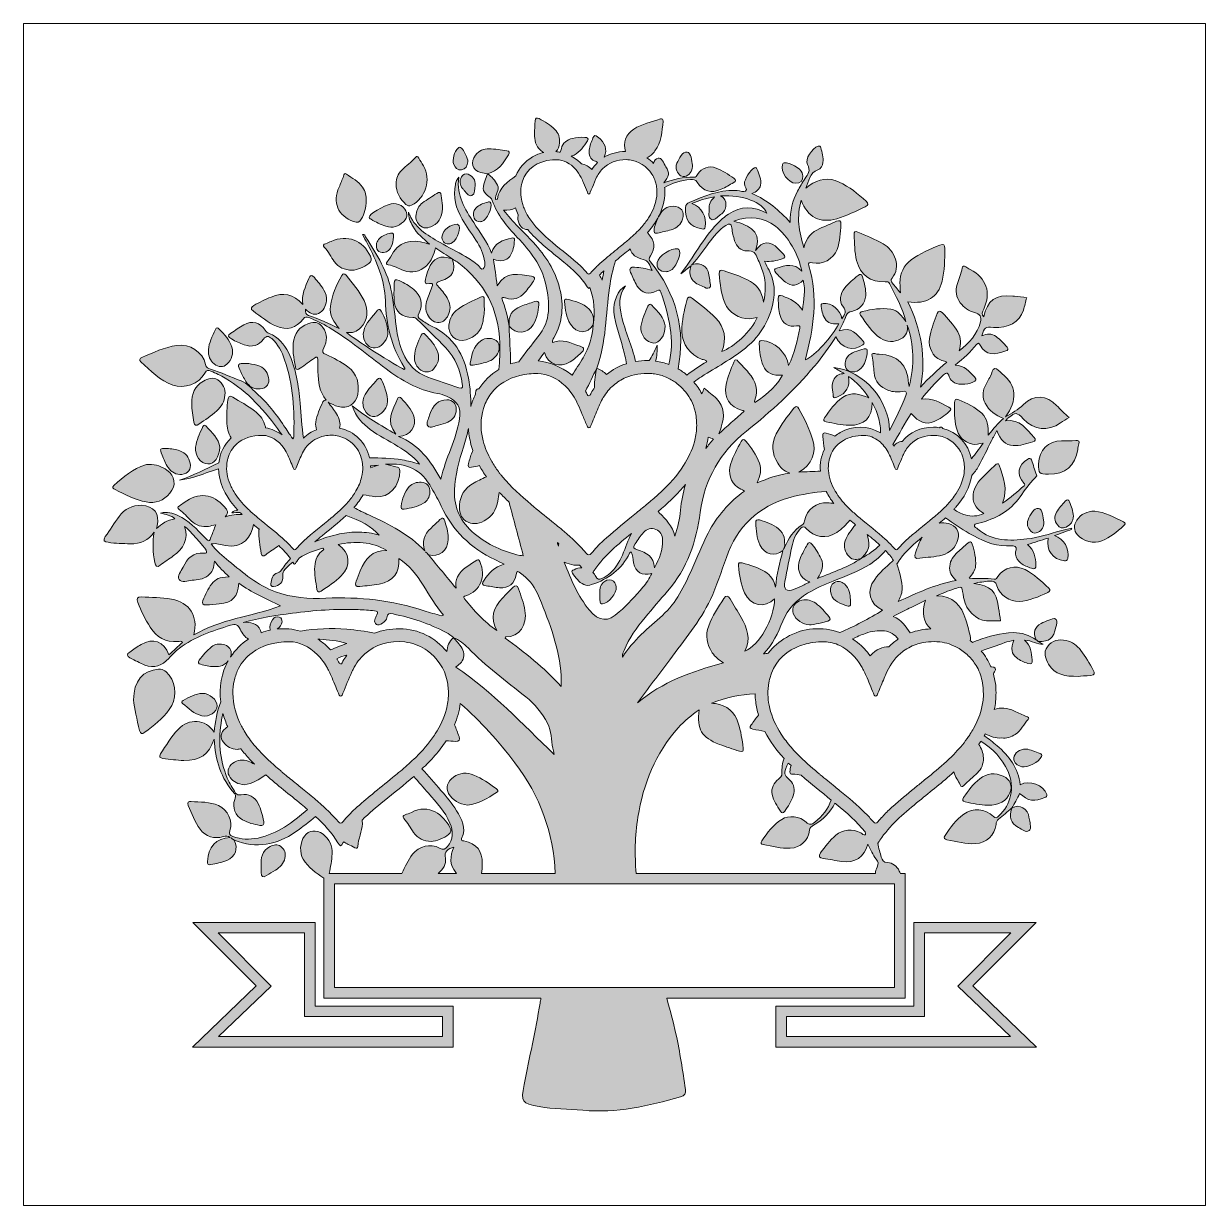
# Model space of a CAD drawing. Header units: inches. Extents: x 0 to 12, y -12 to 0.
import ezdxf

# ---------------------------------------------------------------- set-up
doc = ezdxf.new("R2010")
doc.units = ezdxf.units.IN
doc.header["$MEASUREMENT"] = 0
doc.layers.add('Layer 1', color=7, linetype='Continuous')

# ---------------------------------------------------------------- blocks, each defined once
blk = doc.blocks.new('block 2')
at = {"layer": 'Layer 1', "true_color": 0xffffff}
h = blk.add_hatch(color=7, dxfattribs=at)
h.dxf.hatch_style = 2
edge = h.paths.add_edge_path()
edge.add_spline(control_points=[(10.12, -7.728), (10.102, -7.56), (10.008, -7.438), (9.885, -7.332), (9.843, -7.296), (9.799, -7.263), (9.754, -7.231), (9.758, -7.225), (9.762, -7.219), (9.765, -7.212), (9.765, -7.212), (9.765, -7.212), (9.765, -7.212), (9.816, -7.239), (9.87, -7.257), (9.933, -7.254), (9.98, -7.259), (10.027, -7.245), (10.07, -7.217), (10.129, -7.179), (10.156, -7.115), (10.201, -7.065), (10.219, -7.044), (10.194, -7.042), (10.182, -7.036), (10.142, -7.018), (10.101, -7), (10.062, -6.981), (9.989, -6.945), (9.918, -6.942), (9.857, -6.965), (9.857, -6.965), (9.857, -6.965), (9.857, -6.965), (9.868, -6.911), (9.874, -6.854), (9.874, -6.795), (9.875, -6.728), (9.865, -6.664), (9.847, -6.603), (9.851, -6.597), (9.855, -6.59), (9.859, -6.583), (9.88, -6.549), (9.866, -6.536), (9.83, -6.531), (9.827, -6.531), (9.824, -6.531), (9.821, -6.53), (9.796, -6.472), (9.764, -6.418), (9.724, -6.371), (9.804, -6.341), (9.884, -6.314), (9.965, -6.286), (9.992, -6.276), (10.021, -6.27), (10.055, -6.261), (10.021, -6.347), (10.031, -6.4), (10.084, -6.44), (10.118, -6.466), (10.157, -6.483), (10.197, -6.497), (10.235, -6.511), (10.247, -6.497), (10.241, -6.46), (10.231, -6.392), (10.234, -6.319), (10.163, -6.262), (10.24, -6.263), (10.291, -6.305), (10.352, -6.302), (10.336, -6.293), (10.319, -6.284), (10.303, -6.275), (10.296, -6.269), (10.289, -6.262), (10.283, -6.256), (10.21, -6.214), (10.137, -6.181), (10.049, -6.184), (9.922, -6.187), (9.803, -6.221), (9.685, -6.264), (9.669, -6.27), (9.652, -6.277), (9.635, -6.283), (9.628, -6.277), (9.62, -6.271), (9.613, -6.265), (9.617, -6.26), (9.618, -6.25), (9.615, -6.237), (9.602, -6.175), (9.587, -6.113), (9.568, -6.053), (9.522, -5.908), (9.439, -5.809), (9.271, -5.811), (9.331, -5.784), (9.39, -5.761), (9.449, -5.74), (9.527, -5.713), (9.527, -5.714), (9.539, -5.792), (9.541, -5.808), (9.544, -5.823), (9.547, -5.838), (9.574, -5.963), (9.669, -6.056), (9.778, -6.064), (9.825, -6.067), (9.873, -6.064), (9.92, -6.064), (9.914, -6.021), (9.908, -5.977), (9.901, -5.934), (9.901, -5.932), (9.901, -5.93), (9.9, -5.929), (9.877, -5.762), (9.82, -5.706), (9.65, -5.686), (9.704, -5.671), (9.756, -5.667), (9.807, -5.661), (9.847, -5.656), (9.869, -5.667), (9.883, -5.71), (9.913, -5.803), (10.015, -5.873), (10.109, -5.867), (10.213, -5.86), (10.307, -5.821), (10.399, -5.776), (10.421, -5.766), (10.43, -5.752), (10.409, -5.732), (10.334, -5.663), (10.262, -5.59), (10.169, -5.544), (10.065, -5.493), (9.962, -5.52), (9.894, -5.614), (9.884, -5.628), (9.875, -5.646), (9.855, -5.642), (9.774, -5.629), (9.692, -5.635), (9.6, -5.632), (9.634, -5.588), (9.664, -5.554), (9.667, -5.508), (9.672, -5.431), (9.656, -5.359), (9.633, -5.287), (9.624, -5.256), (9.609, -5.257), (9.588, -5.275), (9.553, -5.305), (9.518, -5.336), (9.484, -5.367), (9.442, -5.405), (9.41, -5.449), (9.404, -5.509), (9.398, -5.567), (9.422, -5.612), (9.468, -5.655), (9.257, -5.696), (9.07, -5.78), (8.881, -5.869), (8.901, -5.83), (8.919, -5.792), (8.92, -5.749), (8.923, -5.657), (8.897, -5.571), (8.867, -5.485), (8.87, -5.482), (8.874, -5.477), (8.879, -5.469), (8.886, -5.458), (8.894, -5.447), (8.901, -5.437), (8.963, -5.35), (9.043, -5.282), (9.124, -5.215), (9.124, -5.215), (9.124, -5.215), (9.124, -5.215), (9.096, -5.265), (9.076, -5.32), (9.056, -5.374), (9.038, -5.419), (9.054, -5.436), (9.1, -5.429), (9.175, -5.418), (9.253, -5.417), (9.327, -5.396), (9.408, -5.372), (9.465, -5.321), (9.487, -5.238), (9.508, -5.159), (9.47, -5.096), (9.391, -5.075), (9.36, -5.068), (9.328, -5.067), (9.297, -5.073), (9.319, -5.055), (9.341, -5.036), (9.362, -5.017), (9.439, -5.074), (9.519, -5.128), (9.603, -5.176), (9.721, -5.244), (9.841, -5.303), (9.981, -5.304), (10.01, -5.304), (10.044, -5.296), (10.067, -5.308), (10.099, -5.324), (10.066, -5.359), (10.072, -5.386), (10.08, -5.423), (10.093, -5.455), (10.125, -5.478), (10.158, -5.501), (10.195, -5.517), (10.233, -5.531), (10.265, -5.543), (10.281, -5.534), (10.279, -5.498), (10.274, -5.421), (10.266, -5.345), (10.193, -5.29), (10.234, -5.277), (10.267, -5.267), (10.3, -5.257), (10.334, -5.246), (10.367, -5.235), (10.404, -5.224), (10.383, -5.351), (10.449, -5.44), (10.569, -5.454), (10.587, -5.456), (10.597, -5.453), (10.602, -5.432), (10.623, -5.336), (10.564, -5.229), (10.469, -5.199), (10.529, -5.177), (10.587, -5.156), (10.644, -5.135), (10.643, -5.131), (10.641, -5.126), (10.64, -5.122), (10.603, -5.131), (10.566, -5.14), (10.53, -5.15), (10.417, -5.182), (10.305, -5.22), (10.188, -5.233), (10.012, -5.253), (9.837, -5.259), (9.69, -5.133), (9.676, -5.121), (9.649, -5.116), (9.655, -5.093), (9.659, -5.076), (9.684, -5.078), (9.7, -5.073), (9.869, -5.03), (10.016, -4.951), (10.118, -4.805), (10.164, -4.738), (10.212, -4.674), (10.267, -4.615), (10.276, -4.605), (10.293, -4.594), (10.286, -4.582), (10.26, -4.534), (10.259, -4.478), (10.234, -4.43), (10.224, -4.412), (10.214, -4.412), (10.197, -4.422), (10.097, -4.485), (10.08, -4.582), (10.158, -4.665), (10.169, -4.678), (10.168, -4.683), (10.159, -4.692), (10.092, -4.754), (10.025, -4.813), (9.94, -4.87), (9.998, -4.727), (9.947, -4.606), (9.906, -4.484), (9.897, -4.457), (9.88, -4.47), (9.866, -4.483), (9.821, -4.526), (9.774, -4.57), (9.73, -4.615), (9.677, -4.669), (9.639, -4.73), (9.641, -4.809), (9.644, -4.884), (9.683, -4.937), (9.752, -4.973), (9.685, -5.006), (9.623, -5.006), (9.56, -4.989), (9.517, -4.977), (9.481, -4.957), (9.447, -4.932), (9.454, -4.925), (9.461, -4.917), (9.467, -4.91), (9.55, -4.815), (9.609, -4.71), (9.627, -4.589), (9.654, -4.561), (9.677, -4.529), (9.697, -4.493), (9.744, -4.41), (9.784, -4.322), (9.827, -4.236), (9.844, -4.202), (9.863, -4.17), (9.883, -4.132), (9.918, -4.229), (9.973, -4.28), (10.047, -4.285), (10.117, -4.289), (10.184, -4.267), (10.249, -4.246), (10.274, -4.238), (10.279, -4.223), (10.261, -4.203), (10.184, -4.118), (10.118, -4.013), (9.97, -4.032), (9.985, -4.017), (9.992, -4.01), (9.999, -4.004), (10.074, -3.944), (10.085, -3.944), (10.151, -4.013), (10.264, -4.13), (10.396, -4.144), (10.53, -4.055), (10.557, -4.037), (10.584, -4.02), (10.618, -3.999), (10.566, -3.963), (10.53, -3.918), (10.49, -3.877), (10.388, -3.772), (10.258, -3.765), (10.153, -3.868), (10.098, -3.922), (10.034, -3.956), (9.969, -3.992), (10.096, -3.829), (10.083, -3.668), (9.934, -3.554), (9.91, -3.535), (9.884, -3.498), (9.863, -3.501), (9.833, -3.506), (9.835, -3.554), (9.818, -3.581), (9.796, -3.615), (9.777, -3.651), (9.76, -3.687), (9.734, -3.743), (9.737, -3.798), (9.764, -3.854), (9.802, -3.935), (9.872, -3.976), (9.949, -4.009), (9.894, -4.056), (9.85, -4.112), (9.794, -4.179), (9.796, -4.086), (9.79, -4.013), (9.729, -3.956), (9.661, -3.893), (9.579, -3.856), (9.496, -3.82), (9.467, -3.807), (9.454, -3.818), (9.453, -3.85), (9.453, -3.933), (9.451, -4.016), (9.469, -4.097), (9.489, -4.187), (9.543, -4.247), (9.635, -4.271), (9.668, -4.28), (9.7, -4.262), (9.744, -4.261), (9.7, -4.32), (9.664, -4.37), (9.626, -4.418), (9.625, -4.418), (9.625, -4.418), (9.625, -4.419), (9.593, -4.267), (9.48, -4.147), (9.334, -4.11), (9.333, -4.109), (9.331, -4.107), (9.33, -4.106), (9.317, -4.094), (9.308, -4.094), (9.299, -4.103), (9.28, -4.1), (9.26, -4.098), (9.24, -4.098), (9.107, -4.097), (9, -4.146), (8.921, -4.242), (8.903, -4.244), (8.885, -4.249), (8.867, -4.26), (8.854, -4.267), (8.844, -4.277), (8.837, -4.289), (8.834, -4.284), (8.831, -4.279), (8.828, -4.274), (8.89, -4.168), (8.945, -4.059), (9.013, -3.958), (9.091, -4.051), (9.162, -4.076), (9.246, -4.041), (9.304, -4.018), (9.352, -3.979), (9.4, -3.94), (9.424, -3.921), (9.42, -3.906), (9.394, -3.893), (9.309, -3.852), (9.228, -3.797), (9.116, -3.813), (9.185, -3.723), (9.256, -3.648), (9.331, -3.576), (9.36, -3.549), (9.384, -3.528), (9.4, -3.588), (9.407, -3.614), (9.429, -3.633), (9.453, -3.647), (9.497, -3.673), (9.618, -3.662), (9.659, -3.63), (9.681, -3.612), (9.666, -3.599), (9.655, -3.587), (9.604, -3.531), (9.554, -3.473), (9.459, -3.469), (9.545, -3.398), (9.617, -3.335), (9.676, -3.258), (9.695, -3.234), (9.703, -3.248), (9.712, -3.266), (9.773, -3.374), (9.858, -3.365), (9.975, -3.324), (9.994, -3.318), (10.003, -3.304), (9.987, -3.285), (9.952, -3.246), (9.917, -3.208), (9.875, -3.177), (9.83, -3.143), (9.781, -3.149), (9.73, -3.171), (9.759, -3.079), (9.759, -3.079), (9.849, -3.085), (10.001, -3.096), (10.111, -3.032), (10.152, -2.909), (10.165, -2.868), (10.175, -2.825), (10.186, -2.783), (10.145, -2.778), (10.103, -2.773), (10.062, -2.769), (10.056, -2.768), (10.05, -2.768), (10.044, -2.767), (9.871, -2.747), (9.786, -2.808), (9.749, -2.979), (9.723, -2.953), (9.737, -2.928), (9.749, -2.901), (9.827, -2.727), (9.778, -2.584), (9.611, -2.496), (9.595, -2.488), (9.58, -2.479), (9.566, -2.469), (9.546, -2.455), (9.535, -2.458), (9.531, -2.483), (9.521, -2.54), (9.497, -2.593), (9.479, -2.648), (9.458, -2.716), (9.471, -2.777), (9.511, -2.834), (9.548, -2.884), (9.597, -2.919), (9.656, -2.933), (9.713, -2.946), (9.728, -2.978), (9.716, -3.029), (9.686, -3.157), (9.599, -3.243), (9.501, -3.323), (9.519, -3.256), (9.521, -3.193), (9.486, -3.131), (9.444, -3.057), (9.388, -2.994), (9.327, -2.935), (9.305, -2.914), (9.291, -2.91), (9.278, -2.944), (9.251, -3.016), (9.221, -3.087), (9.204, -3.162), (9.181, -3.259), (9.213, -3.351), (9.282, -3.4), (9.308, -3.419), (9.341, -3.422), (9.375, -3.438), (9.277, -3.519), (9.188, -3.601), (9.107, -3.692), (9.137, -3.544), (9.14, -3.399), (9.116, -3.251), (9.093, -3.104), (9.048, -2.962), (8.978, -2.824), (9.165, -2.854), (9.287, -2.78), (9.326, -2.616), (9.351, -2.507), (9.355, -2.395), (9.355, -2.283), (9.355, -2.244), (9.339, -2.236), (9.304, -2.249), (9.202, -2.288), (9.102, -2.333), (9.013, -2.4), (8.935, -2.458), (8.898, -2.536), (8.899, -2.634), (8.9, -2.663), (8.901, -2.692), (8.903, -2.733), (8.871, -2.694), (8.846, -2.664), (8.822, -2.635), (8.808, -2.618), (8.802, -2.602), (8.818, -2.584), (8.917, -2.472), (8.841, -2.297), (8.728, -2.235), (8.644, -2.19), (8.557, -2.154), (8.471, -2.116), (8.442, -2.103), (8.432, -2.113), (8.433, -2.142), (8.437, -2.231), (8.437, -2.319), (8.459, -2.406), (8.497, -2.553), (8.598, -2.629), (8.749, -2.621), (8.768, -2.62), (8.783, -2.62), (8.793, -2.639), (8.856, -2.764), (8.926, -2.886), (8.959, -3.024), (8.92, -2.968), (8.878, -2.913), (8.807, -2.901), (8.709, -2.884), (8.612, -2.9), (8.516, -2.924), (8.498, -2.928), (8.482, -2.938), (8.498, -2.96), (8.558, -3.044), (8.612, -3.135), (8.7, -3.193), (8.765, -3.235), (8.837, -3.24), (8.908, -3.202), (8.963, -3.171), (8.982, -3.122), (8.972, -3.061), (9.042, -3.262), (9.047, -3.465), (8.992, -3.686), (8.988, -3.665), (8.986, -3.66), (8.986, -3.655), (8.977, -3.462), (8.881, -3.366), (8.687, -3.357), (8.672, -3.356), (8.656, -3.354), (8.642, -3.351), (8.618, -3.347), (8.609, -3.353), (8.615, -3.378), (8.628, -3.432), (8.63, -3.488), (8.636, -3.544), (8.645, -3.636), (8.699, -3.693), (8.784, -3.724), (8.828, -3.74), (8.873, -3.745), (8.92, -3.735), (8.953, -3.728), (8.975, -3.735), (8.958, -3.777), (8.911, -3.897), (8.852, -4.01), (8.793, -4.133), (8.793, -3.824), (8.527, -3.522), (8.228, -3.493), (8.268, -3.517), (8.301, -3.535), (8.333, -3.554), (8.333, -3.554), (8.333, -3.554), (8.333, -3.554), (8.29, -3.554), (8.255, -3.57), (8.232, -3.608), (8.197, -3.665), (8.215, -3.727), (8.222, -3.786), (8.224, -3.809), (8.244, -3.799), (8.258, -3.793), (8.357, -3.752), (8.393, -3.688), (8.375, -3.582), (8.458, -3.641), (8.531, -3.711), (8.582, -3.801), (8.493, -3.761), (8.404, -3.735), (8.315, -3.797), (8.238, -3.851), (8.185, -3.927), (8.132, -4.003), (8.118, -4.025), (8.123, -4.039), (8.15, -4.043), (8.227, -4.058), (8.303, -4.077), (8.382, -4.079), (8.538, -4.081), (8.617, -4.003), (8.616, -3.848), (8.647, -3.899), (8.668, -3.955), (8.684, -4.013), (8.697, -4.062), (8.703, -4.11), (8.7, -4.155), (8.573, -4.079), (8.42, -4.078), (8.29, -4.153), (8.272, -4.163), (8.255, -4.175), (8.239, -4.188), (8.211, -4.176), (8.181, -4.166), (8.15, -4.157), (8.12, -4.147), (8.113, -4.166), (8.115, -4.191), (8.12, -4.235), (8.123, -4.28), (8.132, -4.323), (8.099, -4.39), (8.084, -4.466), (8.091, -4.544), (8.019, -4.548), (7.946, -4.549), (7.873, -4.555), (8.004, -4.477), (8.054, -4.358), (8.012, -4.221), (7.979, -4.111), (7.925, -4.011), (7.873, -3.91), (7.858, -3.88), (7.842, -3.881), (7.822, -3.906), (7.754, -3.987), (7.691, -4.071), (7.642, -4.166), (7.59, -4.269), (7.599, -4.367), (7.657, -4.463), (7.683, -4.506), (7.716, -4.541), (7.779, -4.566), (7.655, -4.58), (7.558, -4.62), (7.449, -4.663), (7.479, -4.59), (7.498, -4.529), (7.472, -4.463), (7.44, -4.379), (7.389, -4.307), (7.333, -4.239), (7.313, -4.215), (7.3, -4.218), (7.286, -4.244), (7.247, -4.317), (7.205, -4.388), (7.18, -4.468), (7.151, -4.562), (7.178, -4.658), (7.248, -4.707), (7.269, -4.721), (7.293, -4.731), (7.32, -4.746), (7.16, -4.86), (7.04, -5.004), (6.951, -5.173), (6.889, -5.293), (6.839, -5.418), (6.785, -5.542), (6.709, -5.712), (6.631, -5.881), (6.486, -6.009), (6.342, -6.137), (6.191, -6.261), (6.081, -6.432), (6.078, -6.401), (6.089, -6.383), (6.097, -6.364), (6.147, -6.24), (6.226, -6.133), (6.311, -6.03), (6.386, -5.94), (6.462, -5.851), (6.539, -5.762), (6.739, -5.533), (6.832, -5.258), (6.871, -4.964), (6.917, -4.624), (7.07, -4.353), (7.339, -4.139), (7.589, -3.94), (7.824, -3.724), (8.031, -3.478), (8.109, -3.385), (8.18, -3.285), (8.248, -3.18), (8.298, -3.296), (8.427, -3.332), (8.523, -3.262), (8.542, -3.248), (8.536, -3.237), (8.525, -3.225), (8.462, -3.154), (8.404, -3.074), (8.283, -3.119), (8.31, -3.063), (8.333, -3.015), (8.354, -2.965), (8.365, -2.94), (8.379, -2.927), (8.409, -2.922), (8.488, -2.909), (8.546, -2.842), (8.551, -2.763), (8.554, -2.697), (8.539, -2.633), (8.519, -2.571), (8.51, -2.544), (8.496, -2.537), (8.473, -2.557), (8.425, -2.596), (8.377, -2.635), (8.338, -2.683), (8.292, -2.738), (8.277, -2.824), (8.318, -2.87), (8.365, -2.921), (8.336, -2.953), (8.308, -2.999), (8.298, -2.906), (8.202, -2.831), (8.119, -2.841), (8.096, -2.844), (8.097, -2.858), (8.099, -2.874), (8.106, -2.924), (8.115, -2.974), (8.15, -3.013), (8.183, -3.05), (8.229, -3.053), (8.277, -3.047), (8.215, -3.177), (8.032, -3.375), (7.941, -3.413), (7.94, -3.411), (7.938, -3.41), (7.939, -3.408), (8.022, -3.095), (8.069, -2.78), (7.974, -2.459), (7.964, -2.424), (7.977, -2.421), (8.009, -2.428), (8.112, -2.453), (8.222, -2.392), (8.26, -2.293), (8.292, -2.211), (8.293, -2.124), (8.3, -2.038), (8.303, -2.002), (8.285, -1.993), (8.254, -2.007), (8.197, -2.032), (8.141, -2.056), (8.084, -2.081), (8.002, -2.117), (7.945, -2.175), (7.924, -2.276), (7.872, -2.112), (7.846, -1.958), (7.897, -1.794), (7.957, -1.965), (8.089, -2.032), (8.258, -1.981), (8.358, -1.951), (8.451, -1.905), (8.545, -1.86), (8.577, -1.844), (8.585, -1.829), (8.555, -1.802), (8.472, -1.727), (8.384, -1.658), (8.283, -1.609), (8.173, -1.556), (8.074, -1.579), (7.978, -1.644), (7.966, -1.652), (7.955, -1.662), (7.944, -1.672), (7.974, -1.601), (7.976, -1.514), (8.066, -1.484), (8.096, -1.474), (8.111, -1.443), (8.117, -1.411), (8.126, -1.358), (8.107, -1.309), (8.094, -1.258), (8.09, -1.246), (8.082, -1.241), (8.067, -1.245), (8.008, -1.262), (7.93, -1.379), (7.959, -1.429), (7.996, -1.494), (7.964, -1.531), (7.933, -1.577), (7.906, -1.617), (7.882, -1.659), (7.859, -1.701), (7.808, -1.799), (7.781, -1.904), (7.784, -2.018), (7.672, -1.898), (7.557, -1.791), (7.394, -1.724), (7.445, -1.708), (7.473, -1.682), (7.482, -1.641), (7.494, -1.581), (7.468, -1.528), (7.447, -1.474), (7.443, -1.462), (7.434, -1.459), (7.42, -1.465), (7.38, -1.481), (7.318, -1.583), (7.319, -1.625), (7.319, -1.653), (7.357, -1.683), (7.33, -1.701), (7.313, -1.714), (7.275, -1.698), (7.247, -1.695), (7.239, -1.694), (7.231, -1.695), (7.223, -1.695), (7.057, -1.69), (6.907, -1.751), (6.759, -1.817), (6.737, -1.826), (6.724, -1.833), (6.722, -1.87), (6.715, -1.993), (6.764, -2.063), (6.888, -2.085), (6.907, -2.088), (6.916, -2.088), (6.92, -2.065), (6.939, -1.961), (6.886, -1.864), (6.786, -1.826), (6.858, -1.798), (6.927, -1.772), (7.015, -1.759), (6.974, -1.8), (6.957, -1.838), (6.96, -1.884), (6.963, -1.92), (6.949, -1.971), (6.98, -1.987), (7.015, -2.004), (7.047, -1.961), (7.077, -1.939), (7.11, -1.916), (7.132, -1.884), (7.132, -1.842), (7.131, -1.804), (7.119, -1.769), (7.078, -1.748), (7.304, -1.738), (7.506, -1.814), (7.547, -1.925), (7.413, -1.85), (7.284, -1.85), (7.157, -1.934), (7.115, -1.962), (7.079, -1.996), (7.044, -2.032), (6.897, -2.183), (6.803, -2.372), (6.675, -2.54), (6.709, -2.513), (6.743, -2.487), (6.777, -2.46), (6.76, -2.508), (6.758, -2.555), (6.788, -2.598), (6.815, -2.636), (6.857, -2.652), (6.898, -2.67), (6.918, -2.679), (6.942, -2.696), (6.963, -2.683), (6.986, -2.668), (6.971, -2.641), (6.968, -2.619), (6.966, -2.596), (6.964, -2.573), (6.959, -2.55), (6.938, -2.457), (6.883, -2.423), (6.79, -2.446), (6.788, -2.449), (6.786, -2.451), (6.783, -2.453), (6.785, -2.451), (6.788, -2.449), (6.79, -2.446), (6.852, -2.377), (6.905, -2.302), (6.959, -2.227), (7.007, -2.159), (7.06, -2.096), (7.13, -2.049), (7.166, -2.026), (7.184, -2.028), (7.191, -2.075), (7.197, -2.119), (7.206, -2.162), (7.22, -2.204), (7.24, -2.264), (7.285, -2.311), (7.345, -2.306), (7.413, -2.301), (7.433, -2.337), (7.453, -2.384), (7.473, -2.431), (7.494, -2.479), (7.509, -2.529), (7.537, -2.623), (7.54, -2.719), (7.513, -2.829), (7.499, -2.713), (7.44, -2.644), (7.349, -2.6), (7.272, -2.564), (7.192, -2.536), (7.112, -2.509), (7.078, -2.497), (7.06, -2.502), (7.064, -2.542), (7.072, -2.642), (7.082, -2.742), (7.121, -2.835), (7.161, -2.935), (7.264, -3), (7.372, -2.996), (7.397, -2.995), (7.423, -2.987), (7.45, -2.983), (7.386, -3.124), (7.212, -3.289), (7.089, -3.328), (7.142, -3.203), (7.121, -3.086), (7.026, -2.989), (6.955, -2.915), (6.873, -2.854), (6.793, -2.792), (6.76, -2.766), (6.743, -2.772), (6.733, -2.812), (6.707, -2.915), (6.683, -3.018), (6.684, -3.124), (6.685, -3.256), (6.766, -3.365), (6.89, -3.409), (6.905, -3.414), (6.924, -3.413), (6.936, -3.433), (6.867, -3.476), (6.799, -3.519), (6.735, -3.568), (6.707, -3.545), (6.677, -3.523), (6.645, -3.505), (6.725, -3.108), (6.629, -2.746), (6.366, -2.419), (6.349, -2.398), (6.349, -2.383), (6.365, -2.359), (6.419, -2.278), (6.409, -2.2), (6.341, -2.13), (6.339, -2.127), (6.336, -2.125), (6.334, -2.122), (6.337, -2.119), (6.341, -2.115), (6.344, -2.111), (6.382, -2.068), (6.414, -2.022), (6.441, -1.974), (6.441, -1.974), (6.441, -1.973), (6.442, -1.973), (6.442, -1.972), (6.443, -1.97), (6.444, -1.969), (6.418, -2.02), (6.399, -2.078), (6.402, -2.109), (6.405, -2.134), (6.421, -2.13), (6.435, -2.127), (6.482, -2.117), (6.529, -2.107), (6.575, -2.094), (6.631, -2.077), (6.674, -2.043), (6.692, -1.985), (6.716, -1.909), (6.675, -1.854), (6.595, -1.855), (6.566, -1.855), (6.538, -1.861), (6.513, -1.877), (6.492, -1.889), (6.468, -1.923), (6.448, -1.962), (6.448, -1.961), (6.448, -1.961), (6.448, -1.96), (6.488, -1.884), (6.51, -1.801), (6.511, -1.709), (6.511, -1.694), (6.51, -1.679), (6.509, -1.664), (6.587, -1.619), (6.673, -1.59), (6.771, -1.583), (6.799, -1.581), (6.821, -1.583), (6.84, -1.611), (6.905, -1.707), (6.978, -1.727), (7.084, -1.682), (7.128, -1.663), (7.169, -1.636), (7.211, -1.613), (7.234, -1.6), (7.235, -1.585), (7.212, -1.57), (7.155, -1.531), (7.098, -1.491), (7.032, -1.467), (6.956, -1.439), (6.888, -1.464), (6.843, -1.532), (6.833, -1.547), (6.826, -1.561), (6.804, -1.56), (6.699, -1.556), (6.599, -1.582), (6.501, -1.616), (6.501, -1.616), (6.501, -1.616), (6.501, -1.615), (6.555, -1.552), (6.562, -1.514), (6.522, -1.453), (6.5, -1.419), (6.477, -1.358), (6.443, -1.365), (6.418, -1.369), (6.405, -1.392), (6.397, -1.419), (6.376, -1.398), (6.354, -1.379), (6.329, -1.363), (6.361, -1.348), (6.389, -1.325), (6.411, -1.293), (6.474, -1.203), (6.484, -1.096), (6.493, -0.991), (6.495, -0.969), (6.485, -0.962), (6.466, -0.968), (6.374, -0.998), (6.279, -1.017), (6.197, -1.071), (6.114, -1.125), (6.084, -1.209), (6.112, -1.299), (6.03, -1.299), (5.957, -1.319), (5.896, -1.357), (5.929, -1.275), (5.907, -1.21), (5.829, -1.148), (5.805, -1.129), (5.792, -1.134), (5.781, -1.16), (5.765, -1.201), (5.747, -1.242), (5.744, -1.286), (5.74, -1.331), (5.752, -1.379), (5.795, -1.393), (5.81, -1.398), (5.821, -1.404), (5.829, -1.41), (5.807, -1.431), (5.787, -1.455), (5.769, -1.482), (5.741, -1.452), (5.704, -1.431), (5.664, -1.424), (5.652, -1.411), (5.638, -1.398), (5.624, -1.387), (5.603, -1.371), (5.582, -1.357), (5.56, -1.346), (5.57, -1.343), (5.58, -1.339), (5.589, -1.334), (5.651, -1.301), (5.69, -1.246), (5.726, -1.189), (5.743, -1.162), (5.721, -1.156), (5.7, -1.155), (5.657, -1.152), (5.614, -1.154), (5.573, -1.165), (5.519, -1.18), (5.472, -1.209), (5.461, -1.269), (5.458, -1.283), (5.454, -1.295), (5.448, -1.306), (5.434, -1.303), (5.42, -1.301), (5.405, -1.3), (5.429, -1.278), (5.437, -1.245), (5.44, -1.211), (5.446, -1.159), (5.433, -1.112), (5.395, -1.075), (5.348, -1.029), (5.292, -0.995), (5.234, -0.965), (5.208, -0.952), (5.195, -0.957), (5.193, -0.988), (5.191, -1.032), (5.188, -1.076), (5.186, -1.121), (5.19, -1.181), (5.196, -1.242), (5.248, -1.286), (5.259, -1.295), (5.269, -1.303), (5.281, -1.309), (5.28, -1.309), (5.28, -1.309), (5.28, -1.309), (5.28, -1.309), (5.28, -1.309), (5.28, -1.309), (5.241, -1.318), (5.203, -1.333), (5.167, -1.354), (5.09, -1.398), (5.032, -1.466), (4.999, -1.545), (4.915, -1.606), (4.826, -1.663), (4.811, -1.781), (4.811, -1.782), (4.805, -1.783), (4.793, -1.787), (4.784, -1.734), (4.839, -1.69), (4.812, -1.639), (4.788, -1.592), (4.756, -1.553), (4.711, -1.525), (4.701, -1.549), (4.691, -1.574), (4.683, -1.599), (4.655, -1.687), (4.662, -1.71), (4.736, -1.765), (4.748, -1.773), (4.755, -1.784), (4.759, -1.796), (4.811, -1.943), (4.907, -2.061), (5.013, -2.171), (5.145, -2.309), (5.26, -2.455), (5.302, -2.648), (5.344, -2.835), (5.357, -3.017), (5.223, -3.18), (5.156, -3.262), (5.093, -3.348), (5.029, -3.433), (5.001, -3.439), (4.973, -3.447), (4.945, -3.456), (4.944, -3.323), (4.934, -3.197), (4.93, -3.071), (4.93, -3.071), (4.93, -3.071), (4.93, -3.071), (4.93, -3.071), (4.93, -3.071), (4.93, -3.071), (4.915, -2.974), (4.89, -2.878), (4.855, -2.788), (4.872, -2.775), (4.883, -2.783), (4.893, -2.786), (4.972, -2.812), (5.038, -2.79), (5.091, -2.73), (5.123, -2.694), (5.149, -2.653), (5.178, -2.615), (5.2, -2.586), (5.19, -2.568), (5.156, -2.564), (5.031, -2.55), (4.898, -2.504), (4.81, -2.662), (4.796, -2.564), (4.784, -2.481), (4.771, -2.393), (4.846, -2.419), (4.901, -2.409), (4.936, -2.363), (4.973, -2.315), (4.979, -2.256), (4.985, -2.199), (4.988, -2.177), (4.973, -2.173), (4.955, -2.178), (4.87, -2.202), (4.78, -2.218), (4.752, -2.33), (4.708, -2.21), (4.631, -2.12), (4.57, -2.02), (4.485, -1.884), (4.392, -1.75), (4.418, -1.56), (4.404, -1.581), (4.399, -1.587), (4.397, -1.593), (4.392, -1.606), (4.387, -1.619), (4.385, -1.632), (4.356, -1.759), (4.392, -1.877), (4.453, -1.986), (4.494, -2.06), (4.546, -2.127), (4.592, -2.198), (4.637, -2.266), (4.672, -2.338), (4.682, -2.421), (4.685, -2.446), (4.687, -2.478), (4.666, -2.49), (4.645, -2.502), (4.635, -2.469), (4.62, -2.457), (4.578, -2.423), (4.534, -2.39), (4.487, -2.364), (4.402, -2.316), (4.314, -2.271), (4.229, -2.223), (4.097, -2.147), (3.964, -2.072), (3.909, -1.914), (3.904, -1.969), (3.927, -2.013), (3.952, -2.058), (3.993, -2.133), (4.061, -2.181), (4.12, -2.239), (4.109, -2.236), (4.098, -2.233), (4.087, -2.229), (3.936, -2.184), (3.8, -2.21), (3.724, -2.37), (3.716, -2.387), (3.704, -2.402), (3.692, -2.418), (3.68, -2.434), (3.68, -2.446), (3.703, -2.45), (3.759, -2.458), (3.808, -2.487), (3.86, -2.506), (3.946, -2.537), (4.023, -2.52), (4.09, -2.459), (4.143, -2.411), (4.165, -2.345), (4.184, -2.278), (4.24, -2.315), (4.296, -2.353), (4.353, -2.39), (4.353, -2.39), (4.352, -2.39), (4.352, -2.39), (4.369, -2.4), (4.386, -2.409), (4.401, -2.42), (4.682, -2.624), (4.823, -2.901), (4.835, -3.246), (4.838, -3.335), (4.833, -3.423), (4.826, -3.512), (4.742, -3.563), (4.672, -3.631), (4.621, -3.71), (4.609, -3.708), (4.598, -3.71), (4.593, -3.729), (4.59, -3.741), (4.589, -3.752), (4.589, -3.764), (4.589, -3.764), (4.589, -3.764), (4.589, -3.764), (4.568, -3.803), (4.552, -3.845), (4.54, -3.889), (4.542, -3.793), (4.535, -3.697), (4.517, -3.6), (4.474, -3.365), (4.37, -3.176), (4.143, -3.072), (4.105, -3.055), (4.07, -3.029), (4.035, -3.006), (4.008, -2.989), (3.996, -2.972), (4.015, -2.936), (4.06, -2.85), (4.037, -2.761), (3.961, -2.699), (3.916, -2.662), (3.866, -2.634), (3.814, -2.608), (3.779, -2.59), (3.763, -2.603), (3.763, -2.639), (3.762, -2.701), (3.758, -2.763), (3.764, -2.824), (3.773, -2.926), (3.844, -2.984), (3.951, -2.984), (3.97, -2.984), (3.983, -2.99), (3.996, -3.003), (4.093, -3.099), (4.192, -3.194), (4.286, -3.292), (4.384, -3.394), (4.438, -3.518), (4.453, -3.658), (4.455, -3.679), (4.468, -3.716), (4.419, -3.699), (4.314, -3.662), (4.208, -3.626), (4.103, -3.589), (3.981, -3.545), (3.902, -3.457), (3.851, -3.341), (3.82, -3.27), (3.8, -3.196), (3.79, -3.119), (3.772, -2.992), (3.76, -2.863), (3.738, -2.737), (3.701, -2.523), (3.586, -2.344), (3.473, -2.165), (3.467, -2.155), (3.465, -2.139), (3.442, -2.141), (3.459, -2.173), (3.474, -2.202), (3.489, -2.23), (3.586, -2.413), (3.665, -2.599), (3.673, -2.813), (3.682, -3.052), (3.733, -3.282), (3.864, -3.488), (3.869, -3.495), (3.876, -3.504), (3.865, -3.512), (3.791, -3.483), (3.333, -3.188), (3.279, -3.135), (3.341, -3.144), (3.381, -3.131), (3.424, -3.086), (3.491, -3.017), (3.506, -2.908), (3.458, -2.812), (3.411, -2.717), (3.339, -2.638), (3.274, -2.555), (3.256, -2.532), (3.243, -2.536), (3.231, -2.558), (3.177, -2.656), (3.13, -2.757), (3.115, -2.87), (3.103, -2.961), (3.149, -3.03), (3.205, -3.097), (3.102, -3.047), (3, -2.998), (2.892, -2.963), (2.864, -2.953), (2.862, -2.93), (2.861, -2.899), (2.902, -2.938), (2.944, -2.967), (2.995, -2.943), (3.045, -2.919), (3.067, -2.87), (3.074, -2.816), (3.079, -2.776), (3.07, -2.74), (3.05, -2.705), (3.023, -2.658), (2.986, -2.619), (2.952, -2.578), (2.925, -2.546), (2.908, -2.555), (2.895, -2.589), (2.863, -2.671), (2.817, -2.75), (2.835, -2.852), (2.739, -2.746), (2.635, -2.726), (2.514, -2.776), (2.453, -2.801), (2.395, -2.829), (2.338, -2.862), (2.31, -2.878), (2.301, -2.895), (2.331, -2.918), (2.406, -2.975), (2.48, -3.035), (2.567, -3.073), (2.669, -3.119), (2.771, -3.092), (2.837, -3), (2.855, -2.975), (2.872, -2.975), (2.895, -2.984), (2.967, -3.013), (3.036, -3.046), (3.102, -3.085), (3.309, -3.207), (3.489, -3.365), (3.681, -3.506), (3.839, -3.621), (4.003, -3.723), (4.201, -3.755), (4.233, -3.76), (4.265, -3.772), (4.295, -3.784), (4.407, -3.83), (4.443, -3.896), (4.425, -4.016), (4.393, -4.225), (4.286, -4.409), (4.235, -4.626), (4.133, -4.436), (4.017, -4.279), (3.808, -4.192), (3.927, -4.188), (3.995, -4.084), (3.961, -3.986), (3.936, -3.915), (3.886, -3.861), (3.836, -3.807), (3.823, -3.793), (3.806, -3.784), (3.796, -3.809), (3.751, -3.923), (3.671, -4.034), (3.78, -4.168), (3.623, -4.077), (3.478, -3.997), (3.337, -3.88), (3.373, -3.995), (3.441, -4.063), (3.52, -4.122), (3.608, -4.188), (3.707, -4.236), (3.801, -4.293), (3.88, -4.341), (3.956, -4.392), (4.019, -4.472), (3.956, -4.455), (3.901, -4.439), (3.845, -4.43), (3.735, -4.412), (3.623, -4.41), (3.512, -4.409), (3.477, -4.256), (3.359, -4.138), (3.208, -4.107), (3.22, -4.061), (3.209, -4.014), (3.177, -3.961), (3.151, -3.921), (3.121, -3.883), (3.093, -3.844), (3.127, -3.858), (3.156, -3.881), (3.193, -3.889), (3.292, -3.912), (3.374, -3.865), (3.392, -3.766), (3.412, -3.655), (3.388, -3.557), (3.292, -3.485), (3.223, -3.433), (3.149, -3.394), (3.071, -3.36), (3.036, -3.344), (3.026, -3.331), (3.047, -3.293), (3.084, -3.224), (3.087, -3.152), (3.039, -3.086), (3.009, -3.045), (2.968, -3.024), (2.918, -3.038), (2.829, -3.062), (2.764, -3.115), (2.744, -3.21), (2.723, -3.303), (2.745, -3.394), (2.759, -3.485), (2.764, -3.52), (2.784, -3.517), (2.807, -3.5), (2.856, -3.465), (2.905, -3.431), (2.953, -3.396), (2.976, -3.379), (2.987, -3.382), (2.988, -3.412), (2.988, -3.453), (2.987, -3.493), (2.989, -3.533), (2.993, -3.636), (3.003, -3.737), (3.071, -3.822), (3.056, -3.821), (3.045, -3.828), (3.039, -3.841), (3.008, -3.908), (2.977, -3.975), (2.967, -4.047), (2.963, -4.074), (2.966, -4.1), (2.975, -4.124), (2.925, -4.142), (2.881, -4.17), (2.842, -4.208), (2.824, -4.091), (2.819, -3.972), (2.808, -3.854), (2.792, -3.677), (2.769, -3.502), (2.688, -3.34), (2.645, -3.254), (2.587, -3.181), (2.492, -3.147), (2.474, -3.141), (2.464, -3.129), (2.454, -3.114), (2.401, -3.032), (2.322, -3.011), (2.235, -3.058), (2.19, -3.083), (2.149, -3.115), (2.105, -3.143), (2.066, -3.167), (2.077, -3.184), (2.11, -3.202), (2.153, -3.226), (2.195, -3.247), (2.241, -3.262), (2.321, -3.288), (2.387, -3.273), (2.436, -3.205), (2.467, -3.163), (2.489, -3.173), (2.519, -3.199), (2.585, -3.256), (2.623, -3.332), (2.65, -3.413), (2.737, -3.668), (2.753, -3.932), (2.743, -4.199), (2.743, -4.202), (2.738, -4.206), (2.732, -4.215), (2.701, -4.168), (2.672, -4.126), (2.643, -4.083), (2.563, -3.962), (2.474, -3.849), (2.365, -3.753), (2.314, -3.709), (2.269, -3.648), (2.209, -3.628), (2.104, -3.592), (2.005, -3.537), (1.897, -3.509), (1.872, -3.503), (1.855, -3.492), (1.848, -3.461), (1.817, -3.333), (1.689, -3.247), (1.554, -3.268), (1.43, -3.287), (1.316, -3.34), (1.201, -3.39), (1.177, -3.4), (1.172, -3.416), (1.191, -3.434), (1.289, -3.527), (1.385, -3.623), (1.514, -3.671), (1.628, -3.714), (1.783, -3.656), (1.84, -3.549), (1.857, -3.516), (1.874, -3.514), (1.902, -3.528), (1.95, -3.552), (2.001, -3.572), (2.047, -3.6), (2.279, -3.737), (2.452, -3.935), (2.606, -4.151), (2.612, -4.159), (2.618, -4.168), (2.625, -4.177), (2.573, -4.14), (2.516, -4.115), (2.457, -4.104), (2.455, -4.092), (2.452, -4.079), (2.447, -4.066), (2.428, -4.009), (2.39, -3.967), (2.343, -3.931), (2.274, -3.879), (2.198, -3.837), (2.124, -3.793), (2.087, -3.771), (2.079, -3.786), (2.074, -3.821), (2.062, -3.894), (2.063, -3.967), (2.064, -4.04), (2.065, -4.1), (2.075, -4.158), (2.108, -4.207), (2.037, -4.273), (1.992, -4.362), (1.982, -4.461), (1.85, -4.523), (1.72, -4.589), (1.582, -4.636), (1.632, -4.63), (1.681, -4.618), (1.728, -4.604), (1.813, -4.578), (1.896, -4.548), (1.979, -4.52), (1.98, -4.535), (1.981, -4.551), (1.983, -4.567), (2.002, -4.711), (2.071, -4.829), (2.169, -4.933), (2.171, -4.936), (2.174, -4.938), (2.176, -4.941), (2.152, -4.944), (2.131, -4.948), (2.114, -4.967), (2.142, -4.966), (2.169, -4.964), (2.197, -4.963), (2.205, -4.97), (2.212, -4.978), (2.22, -4.985), (2.166, -4.981), (2.11, -4.989), (2.045, -5.009), (2.089, -4.964), (2.065, -4.937), (2.042, -4.91), (1.926, -4.773), (1.773, -4.755), (1.63, -4.863), (1.614, -4.875), (1.599, -4.886), (1.582, -4.897), (1.564, -4.909), (1.557, -4.921), (1.58, -4.935), (1.627, -4.965), (1.661, -5.011), (1.702, -5.049), (1.752, -5.096), (1.81, -5.114), (1.877, -5.105), (1.9, -5.101), (1.923, -5.094), (1.951, -5.088), (1.935, -5.131), (1.92, -5.169), (1.906, -5.207), (1.886, -5.263), (1.884, -5.264), (1.842, -5.22), (1.759, -5.134), (1.677, -5.047), (1.566, -4.995), (1.513, -4.97), (1.458, -4.953), (1.391, -4.97), (1.443, -4.988), (1.495, -4.987), (1.537, -5.03), (1.456, -5.039), (1.401, -5.079), (1.35, -5.128), (1.352, -5.118), (1.354, -5.109), (1.356, -5.099), (1.385, -4.978), (1.322, -4.896), (1.198, -4.891), (1.101, -4.888), (1.026, -4.93), (0.97, -5.005), (0.921, -5.071), (0.877, -5.141), (0.829, -5.209), (0.8, -5.25), (0.822, -5.26), (0.859, -5.267), (0.933, -5.279), (1.008, -5.28), (1.083, -5.282), (1.185, -5.284), (1.266, -5.247), (1.326, -5.164), (1.306, -5.267), (1.312, -5.37), (1.333, -5.473), (1.341, -5.511), (1.352, -5.525), (1.388, -5.499), (1.432, -5.466), (1.476, -5.436), (1.52, -5.405), (1.622, -5.331), (1.678, -5.239), (1.634, -5.105), (1.682, -5.139), (1.831, -5.309), (1.852, -5.347), (1.867, -5.374), (1.853, -5.379), (1.832, -5.377), (1.721, -5.366), (1.661, -5.43), (1.619, -5.52), (1.6, -5.561), (1.554, -5.608), (1.58, -5.645), (1.605, -5.681), (1.665, -5.656), (1.71, -5.652), (1.766, -5.648), (1.821, -5.643), (1.869, -5.608), (1.916, -5.572), (1.936, -5.523), (1.937, -5.457), (1.984, -5.521), (2.035, -5.566), (2.086, -5.617), (1.982, -5.624), (1.954, -5.636), (1.91, -5.69), (1.87, -5.74), (1.844, -5.798), (1.821, -5.857), (1.808, -5.891), (1.822, -5.904), (1.855, -5.902), (1.899, -5.9), (1.943, -5.898), (1.987, -5.893), (2.123, -5.877), (2.174, -5.824), (2.184, -5.683), (2.315, -5.775), (2.456, -5.84), (2.61, -5.912), (2.451, -5.972), (2.302, -6.003), (2.156, -6.041), (2.01, -6.079), (1.868, -6.13), (1.729, -6.205), (1.773, -6.011), (1.688, -5.881), (1.5, -5.844), (1.399, -5.824), (1.297, -5.83), (1.196, -5.821), (1.152, -5.817), (1.142, -5.837), (1.159, -5.878), (1.195, -5.965), (1.234, -6.05), (1.285, -6.13), (1.351, -6.234), (1.443, -6.283), (1.566, -6.275), (1.582, -6.274), (1.6, -6.266), (1.614, -6.283), (1.567, -6.325), (1.522, -6.366), (1.476, -6.408), (1.421, -6.272), (1.318, -6.235), (1.192, -6.305), (1.152, -6.327), (1.115, -6.356), (1.077, -6.382), (1.046, -6.403), (1.046, -6.423), (1.08, -6.441), (1.13, -6.465), (1.179, -6.493), (1.231, -6.513), (1.321, -6.548), (1.411, -6.52), (1.473, -6.446), (1.506, -6.408), (1.542, -6.373), (1.582, -6.343), (1.737, -6.226), (1.917, -6.166), (2.1, -6.109), (2.15, -6.093), (2.176, -6.101), (2.199, -6.149), (2.22, -6.193), (2.246, -6.231), (2.284, -6.25), (2.21, -6.298), (2.148, -6.36), (2.102, -6.431), (2.101, -6.431), (2.101, -6.431), (2.101, -6.431), (2.101, -6.431), (2.101, -6.432), (2.101, -6.432), (2.107, -6.419), (2.11, -6.406), (2.109, -6.394), (2.108, -6.342), (2.073, -6.315), (2.027, -6.304), (1.984, -6.294), (1.942, -6.3), (1.907, -6.329), (1.859, -6.368), (1.82, -6.415), (1.783, -6.464), (1.767, -6.486), (1.771, -6.499), (1.797, -6.506), (1.841, -6.519), (1.886, -6.529), (1.933, -6.529), (1.954, -6.528), (1.975, -6.529), (1.996, -6.525), (2.025, -6.519), (2.056, -6.497), (2.078, -6.47), (2.078, -6.47), (2.078, -6.47), (2.078, -6.47), (2.078, -6.47), (2.077, -6.47), (2.077, -6.471), (2.077, -6.471), (2.077, -6.471), (2.077, -6.471), (2.009, -6.593), (1.981, -6.739), (2.001, -6.888), (2.001, -6.888), (2.001, -6.888), (2.001, -6.888), (1.964, -6.984), (1.946, -7.087), (1.935, -7.194), (1.849, -7.061), (1.68, -7.049), (1.568, -7.167), (1.498, -7.242), (1.446, -7.33), (1.391, -7.416), (1.373, -7.447), (1.384, -7.458), (1.414, -7.461), (1.485, -7.469), (1.556, -7.481), (1.626, -7.482), (1.793, -7.484), (1.878, -7.423), (1.934, -7.267), (1.947, -7.473), (2.001, -7.663), (2.144, -7.82), (2.144, -7.82), (2.143, -7.82), (2.143, -7.82), (2.157, -7.84), (2.151, -7.859), (2.143, -7.88), (2.116, -7.961), (2.149, -8.046), (2.224, -8.086), (2.278, -8.116), (2.338, -8.13), (2.398, -8.141), (2.431, -8.148), (2.446, -8.136), (2.438, -8.101), (2.424, -8.04), (2.411, -7.977), (2.382, -7.92), (2.347, -7.85), (2.285, -7.818), (2.208, -7.83), (2.184, -7.834), (2.167, -7.831), (2.151, -7.814), (2.151, -7.814), (2.151, -7.814), (2.151, -7.814), (2.125, -7.763), (2.09, -7.716), (2.068, -7.662), (1.989, -7.47), (1.976, -7.272), (2.01, -7.068), (2.014, -7.047), (2.019, -7.026), (2.024, -7.006), (2.037, -7.052), (2.053, -7.097), (2.072, -7.141), (2.064, -7.145), (2.057, -7.15), (2.05, -7.156), (2.001, -7.196), (1.992, -7.252), (2.028, -7.298), (2.064, -7.343), (2.111, -7.366), (2.171, -7.37), (2.183, -7.368), (2.194, -7.366), (2.206, -7.364), (2.233, -7.399), (2.263, -7.434), (2.295, -7.468), (2.311, -7.486), (2.328, -7.503), (2.345, -7.521), (2.345, -7.521), (2.345, -7.521), (2.345, -7.521), (2.324, -7.509), (2.302, -7.498), (2.279, -7.489), (2.225, -7.469), (2.172, -7.476), (2.125, -7.509), (2.072, -7.547), (2.06, -7.607), (2.097, -7.655), (2.131, -7.7), (2.178, -7.723), (2.241, -7.728), (2.32, -7.718), (2.391, -7.676), (2.46, -7.629), (2.46, -7.629), (2.46, -7.629), (2.46, -7.629), (2.576, -7.732), (2.699, -7.828), (2.819, -7.926), (2.84, -7.944), (2.861, -7.961), (2.882, -7.979), (2.734, -8.109), (2.579, -8.229), (2.38, -8.27), (2.294, -8.288), (2.208, -8.286), (2.124, -8.253), (2.095, -8.242), (2.082, -8.231), (2.095, -8.194), (2.129, -8.099), (2.073, -7.981), (1.978, -7.94), (1.889, -7.902), (1.794, -7.904), (1.7, -7.899), (1.675, -7.898), (1.658, -7.908), (1.671, -7.938), (1.706, -8.021), (1.739, -8.106), (1.792, -8.18), (1.847, -8.255), (1.937, -8.284), (2.028, -8.255), (2.054, -8.247), (2.076, -8.248), (2.098, -8.263), (1.954, -8.274), (1.874, -8.359), (1.866, -8.508), (1.864, -8.538), (1.873, -8.546), (1.901, -8.54), (1.956, -8.529), (2.011, -8.52), (2.062, -8.497), (2.153, -8.457), (2.18, -8.381), (2.138, -8.291), (2.127, -8.284), (2.117, -8.276), (2.106, -8.269), (2.117, -8.276), (2.127, -8.284), (2.138, -8.291), (2.362, -8.38), (2.572, -8.341), (2.762, -8.207), (2.832, -8.158), (2.899, -8.106), (2.964, -8.051), (3.05, -8.131), (3.13, -8.217), (3.192, -8.318), (3.217, -8.358), (3.22, -8.358), (3.246, -8.316), (3.248, -8.314), (3.249, -8.312), (3.251, -8.309), (3.265, -8.319), (3.281, -8.327), (3.297, -8.334), (3.32, -8.344), (3.342, -8.356), (3.364, -8.368), (3.38, -8.377), (3.392, -8.373), (3.393, -8.355), (3.397, -8.276), (3.437, -8.204), (3.441, -8.125), (3.44, -8.112), (3.439, -8.1), (3.436, -8.088), (3.507, -8.018), (3.584, -7.955), (3.661, -7.892), (3.761, -7.809), (3.864, -7.73), (3.962, -7.644), (4.011, -7.701), (4.062, -7.758), (4.111, -7.815), (4.193, -7.91), (4.28, -8.001), (4.329, -8.119), (4.364, -8.202), (4.366, -8.283), (4.303, -8.357), (4.28, -8.383), (4.261, -8.391), (4.224, -8.372), (4.128, -8.323), (4.017, -8.351), (3.95, -8.435), (3.903, -8.494), (3.872, -8.561), (3.842, -8.629), (3.842, -8.629), (3.103, -8.629), (3.103, -8.629), (3.116, -8.564), (3.129, -8.498), (3.132, -8.431), (3.136, -8.348), (3.106, -8.28), (3.04, -8.231), (2.972, -8.18), (2.895, -8.189), (2.851, -8.25), (2.806, -8.311), (2.799, -8.422), (2.839, -8.486), (2.892, -8.568), (2.969, -8.625), (3.049, -8.678), (3.049, -8.678), (3.049, -9.896), (3.049, -9.896), (3.049, -9.896), (5.252, -9.896), (5.252, -9.896), (5.25, -9.913), (5.247, -9.93), (5.244, -9.947), (5.199, -10.224), (5.136, -10.498), (5.082, -10.774), (5.047, -10.951), (5.058, -10.965), (5.235, -10.997), (5.381, -11.024), (5.53, -11.021), (5.677, -11.034), (6.02, -11.066), (6.346, -10.989), (6.671, -10.899), (6.711, -10.888), (6.726, -10.864), (6.72, -10.822), (6.693, -10.633), (6.664, -10.445), (6.624, -10.259), (6.598, -10.137), (6.565, -10.016), (6.53, -9.896), (6.53, -9.896), (8.951, -9.896), (8.951, -9.896), (8.951, -9.896), (8.951, -8.629), (8.951, -8.629), (8.951, -8.629), (8.903, -8.629), (8.903, -8.629), (8.9, -8.621), (8.896, -8.613), (8.892, -8.605), (8.868, -8.557), (8.828, -8.521), (8.771, -8.519), (8.731, -8.517), (8.718, -8.496), (8.709, -8.464), (8.696, -8.418), (8.684, -8.372), (8.673, -8.327), (8.675, -8.324), (8.677, -8.32), (8.679, -8.316), (8.69, -8.299), (8.702, -8.283), (8.713, -8.266), (8.818, -8.119), (8.956, -8.005), (9.094, -7.892), (9.212, -7.795), (9.333, -7.702), (9.445, -7.599), (9.453, -7.623), (9.463, -7.646), (9.477, -7.669), (9.489, -7.688), (9.501, -7.708), (9.51, -7.729), (9.52, -7.751), (9.529, -7.754), (9.547, -7.736), (9.593, -7.692), (9.64, -7.651), (9.687, -7.607), (9.728, -7.569), (9.746, -7.519), (9.747, -7.456), (9.744, -7.406), (9.727, -7.361), (9.698, -7.319), (9.706, -7.308), (9.713, -7.297), (9.721, -7.286), (9.84, -7.362), (9.937, -7.46), (9.996, -7.593), (10.066, -7.753), (10.029, -7.931), (9.901, -8.048), (9.882, -8.066), (9.871, -8.074), (9.847, -8.05), (9.765, -7.968), (9.64, -7.96), (9.546, -8.028), (9.467, -8.085), (9.412, -8.164), (9.357, -8.243), (9.339, -8.269), (9.35, -8.282), (9.376, -8.288), (9.472, -8.307), (9.568, -8.332), (9.666, -8.327), (9.778, -8.321), (9.861, -8.243), (9.874, -8.132), (9.877, -8.109), (9.883, -8.093), (9.901, -8.078), (9.946, -8.042), (9.989, -8.004), (10.033, -7.967), (10.033, -7.967), (10.033, -7.967), (10.033, -7.967), (10.033, -7.967), (10.033, -7.967), (10.033, -7.967), (10.033, -7.967), (10.033, -7.967), (10.033, -7.967), (10.033, -7.967), (10.033, -7.967), (10.033, -7.967), (10.033, -7.967), (10.033, -7.967), (10.033, -7.967), (10.033, -7.967), (10.034, -7.967), (10.034, -7.967), (10.034, -7.967), (10.034, -7.967), (10.034, -7.967), (10.034, -7.967), (10.034, -7.967), (10.034, -7.967), (10.034, -7.967), (10.034, -7.967), (10.034, -7.967), (10.063, -7.919), (10.093, -7.871), (10.114, -7.816), (10.197, -7.896), (10.271, -7.906), (10.37, -7.858), (10.383, -7.851), (10.395, -7.849), (10.389, -7.829), (10.358, -7.732), (10.216, -7.677), (10.12, -7.728)], knot_values=[0, 0, 0, 0, 1, 1, 1, 2, 2, 2, 3, 3, 3, 4, 4, 4, 5, 5, 5, 6, 6, 6, 7, 7, 7, 8, 8, 8, 9, 9, 9, 10, 10, 10, 11, 11, 11, 12, 12, 12, 13, 13, 13, 14, 14, 14, 15, 15, 15, 16, 16, 16, 17, 17, 17, 18, 18, 18, 19, 19, 19, 20, 20, 20, 21, 21, 21, 22, 22, 22, 23, 23, 23, 24, 24, 24, 25, 25, 25, 26, 26, 26, 27, 27, 27, 28, 28, 28, 29, 29, 29, 30, 30, 30, 31, 31, 31, 32, 32, 32, 33, 33, 33, 34, 34, 34, 35, 35, 35, 36, 36, 36, 37, 37, 37, 38, 38, 38, 39, 39, 39, 40, 40, 40, 41, 41, 41, 42, 42, 42, 43, 43, 43, 44, 44, 44, 45, 45, 45, 46, 46, 46, 47, 47, 47, 48, 48, 48, 49, 49, 49, 50, 50, 50, 51, 51, 51, 52, 52, 52, 53, 53, 53, 54, 54, 54, 55, 55, 55, 56, 56, 56, 57, 57, 57, 58, 58, 58, 59, 59, 59, 60, 60, 60, 61, 61, 61, 62, 62, 62, 63, 63, 63, 64, 64, 64, 65, 65, 65, 66, 66, 66, 67, 67, 67, 68, 68, 68, 69, 69, 69, 70, 70, 70, 71, 71, 71, 72, 72, 72, 73, 73, 73, 74, 74, 74, 75, 75, 75, 76, 76, 76, 77, 77, 77, 78, 78, 78, 79, 79, 79, 80, 80, 80, 81, 81, 81, 82, 82, 82, 83, 83, 83, 84, 84, 84, 85, 85, 85, 86, 86, 86, 87, 87, 87, 88, 88, 88, 89, 89, 89, 90, 90, 90, 91, 91, 91, 92, 92, 92, 93, 93, 93, 94, 94, 94, 95, 95, 95, 96, 96, 96, 97, 97, 97, 98, 98, 98, 99, 99, 99, 100, 100, 100, 101, 101, 101, 102, 102, 102, 103, 103, 103, 104, 104, 104, 105, 105, 105, 106, 106, 106, 107, 107, 107, 108, 108, 108, 109, 109, 109, 110, 110, 110, 111, 111, 111, 112, 112, 112, 113, 113, 113, 114, 114, 114, 115, 115, 115, 116, 116, 116, 117, 117, 117, 118, 118, 118, 119, 119, 119, 120, 120, 120, 121, 121, 121, 122, 122, 122, 123, 123, 123, 124, 124, 124, 125, 125, 125, 126, 126, 126, 127, 127, 127, 128, 128, 128, 129, 129, 129, 130, 130, 130, 131, 131, 131, 132, 132, 132, 133, 133, 133, 134, 134, 134, 135, 135, 135, 136, 136, 136, 137, 137, 137, 138, 138, 138, 139, 139, 139, 140, 140, 140, 141, 141, 141, 142, 142, 142, 143, 143, 143, 144, 144, 144, 145, 145, 145, 146, 146, 146, 147, 147, 147, 148, 148, 148, 149, 149, 149, 150, 150, 150, 151, 151, 151, 152, 152, 152, 153, 153, 153, 154, 154, 154, 155, 155, 155, 156, 156, 156, 157, 157, 157, 158, 158, 158, 159, 159, 159, 160, 160, 160, 161, 161, 161, 162, 162, 162, 163, 163, 163, 164, 164, 164, 165, 165, 165, 166, 166, 166, 167, 167, 167, 168, 168, 168, 169, 169, 169, 170, 170, 170, 171, 171, 171, 172, 172, 172, 173, 173, 173, 174, 174, 174, 175, 175, 175, 176, 176, 176, 177, 177, 177, 178, 178, 178, 179, 179, 179, 180, 180, 180, 181, 181, 181, 182, 182, 182, 183, 183, 183, 184, 184, 184, 185, 185, 185, 186, 186, 186, 187, 187, 187, 188, 188, 188, 189, 189, 189, 190, 190, 190, 191, 191, 191, 192, 192, 192, 193, 193, 193, 194, 194, 194, 195, 195, 195, 196, 196, 196, 197, 197, 197, 198, 198, 198, 199, 199, 199, 200, 200, 200, 201, 201, 201, 202, 202, 202, 203, 203, 203, 204, 204, 204, 205, 205, 205, 206, 206, 206, 207, 207, 207, 208, 208, 208, 209, 209, 209, 210, 210, 210, 211, 211, 211, 212, 212, 212, 213, 213, 213, 214, 214, 214, 215, 215, 215, 216, 216, 216, 217, 217, 217, 218, 218, 218, 219, 219, 219, 220, 220, 220, 221, 221, 221, 222, 222, 222, 223, 223, 223, 224, 224, 224, 225, 225, 225, 226, 226, 226, 227, 227, 227, 228, 228, 228, 229, 229, 229, 230, 230, 230, 231, 231, 231, 232, 232, 232, 233, 233, 233, 234, 234, 234, 235, 235, 235, 236, 236, 236, 237, 237, 237, 238, 238, 238, 239, 239, 239, 240, 240, 240, 241, 241, 241, 242, 242, 242, 243, 243, 243, 244, 244, 244, 245, 245, 245, 246, 246, 246, 247, 247, 247, 248, 248, 248, 249, 249, 249, 250, 250, 250, 251, 251, 251, 252, 252, 252, 253, 253, 253, 254, 254, 254, 255, 255, 255, 256, 256, 256, 257, 257, 257, 258, 258, 258, 259, 259, 259, 260, 260, 260, 261, 261, 261, 262, 262, 262, 263, 263, 263, 264, 264, 264, 265, 265, 265, 266, 266, 266, 267, 267, 267, 268, 268, 268, 269, 269, 269, 270, 270, 270, 271, 271, 271, 272, 272, 272, 273, 273, 273, 274, 274, 274, 275, 275, 275, 276, 276, 276, 277, 277, 277, 278, 278, 278, 279, 279, 279, 280, 280, 280, 281, 281, 281, 282, 282, 282, 283, 283, 283, 284, 284, 284, 285, 285, 285, 286, 286, 286, 287, 287, 287, 288, 288, 288, 289, 289, 289, 290, 290, 290, 291, 291, 291, 292, 292, 292, 293, 293, 293, 294, 294, 294, 295, 295, 295, 296, 296, 296, 297, 297, 297, 298, 298, 298, 299, 299, 299, 300, 300, 300, 301, 301, 301, 302, 302, 302, 303, 303, 303, 304, 304, 304, 305, 305, 305, 306, 306, 306, 307, 307, 307, 308, 308, 308, 309, 309, 309, 310, 310, 310, 311, 311, 311, 312, 312, 312, 313, 313, 313, 314, 314, 314, 315, 315, 315, 316, 316, 316, 317, 317, 317, 318, 318, 318, 319, 319, 319, 320, 320, 320, 321, 321, 321, 322, 322, 322, 323, 323, 323, 324, 324, 324, 325, 325, 325, 326, 326, 326, 327, 327, 327, 328, 328, 328, 329, 329, 329, 330, 330, 330, 331, 331, 331, 332, 332, 332, 333, 333, 333, 334, 334, 334, 335, 335, 335, 336, 336, 336, 337, 337, 337, 338, 338, 338, 339, 339, 339, 340, 340, 340, 341, 341, 341, 342, 342, 342, 343, 343, 343, 344, 344, 344, 345, 345, 345, 346, 346, 346, 347, 347, 347, 348, 348, 348, 349, 349, 349, 350, 350, 350, 351, 351, 351, 352, 352, 352, 353, 353, 353, 354, 354, 354, 355, 355, 355, 356, 356, 356, 357, 357, 357, 358, 358, 358, 359, 359, 359, 360, 360, 360, 361, 361, 361, 362, 362, 362, 363, 363, 363, 364, 364, 364, 365, 365, 365, 366, 366, 366, 367, 367, 367, 368, 368, 368, 369, 369, 369, 370, 370, 370, 371, 371, 371, 372, 372, 372, 373, 373, 373, 374, 374, 374, 375, 375, 375, 376, 376, 376, 377, 377, 377, 378, 378, 378, 379, 379, 379, 380, 380, 380, 381, 381, 381, 382, 382, 382, 383, 383, 383, 384, 384, 384, 385, 385, 385, 386, 386, 386, 387, 387, 387, 388, 388, 388, 389, 389, 389, 390, 390, 390, 391, 391, 391, 392, 392, 392, 393, 393, 393, 394, 394, 394, 395, 395, 395, 396, 396, 396, 397, 397, 397, 398, 398, 398, 399, 399, 399, 400, 400, 400, 401, 401, 401, 402, 402, 402, 403, 403, 403, 404, 404, 404, 405, 405, 405, 406, 406, 406, 407, 407, 407, 408, 408, 408, 409, 409, 409, 410, 410, 410, 411, 411, 411, 412, 412, 412, 413, 413, 413, 414, 414, 414, 415, 415, 415, 416, 416, 416, 417, 417, 417, 418, 418, 418, 419, 419, 419, 420, 420, 420, 421, 421, 421, 422, 422, 422, 423, 423, 423, 424, 424, 424, 425, 425, 425, 426, 426, 426, 427, 427, 427, 428, 428, 428, 429, 429, 429, 430, 430, 430, 431, 431, 431, 432, 432, 432, 433, 433, 433, 434, 434, 434, 435, 435, 435, 436, 436, 436, 437, 437, 437, 438, 438, 438, 439, 439, 439, 440, 440, 440, 441, 441, 441, 442, 442, 442, 443, 443, 443, 444, 444, 444, 445, 445, 445, 446, 446, 446, 447, 447, 447, 448, 448, 448, 449, 449, 449, 450, 450, 450, 451, 451, 451, 452, 452, 452, 453, 453, 453, 454, 454, 454, 455, 455, 455, 456, 456, 456, 457, 457, 457, 458, 458, 458, 459, 459, 459, 460, 460, 460, 461, 461, 461, 462, 462, 462, 463, 463, 463, 464, 464, 464, 465, 465, 465, 466, 466, 466, 467, 467, 467, 468, 468, 468, 469, 469, 469, 470, 470, 470, 471, 471, 471, 472, 472, 472, 473, 473, 473, 474, 474, 474, 475, 475, 475, 476, 476, 476, 477, 477, 477, 478, 478, 478, 479, 479, 479, 480, 480, 480, 481, 481, 481, 482, 482, 482, 483, 483, 483, 484, 484, 484, 485, 485, 485, 486, 486, 486, 487, 487, 487, 488, 488, 488, 489, 489, 489, 490, 490, 490, 491, 491, 491, 492, 492, 492, 493, 493, 493, 494, 494, 494, 495, 495, 495, 496, 496, 496, 497, 497, 497, 498, 498, 498, 499, 499, 499, 500, 500, 500, 501, 501, 501, 502, 502, 502, 503, 503, 503, 504, 504, 504, 505, 505, 505, 506, 506, 506, 507, 507, 507, 508, 508, 508, 509, 509, 509, 510, 510, 510, 511, 511, 511, 512, 512, 512, 513, 513, 513, 514, 514, 514, 515, 515, 515, 516, 516, 516, 517, 517, 517, 518, 518, 518, 519, 519, 519, 520, 520, 520, 521, 521, 521, 522, 522, 522, 523, 523, 523, 524, 524, 524, 525, 525, 525, 526, 526, 526, 527, 527, 527, 528, 528, 528, 529, 529, 529, 530, 530, 530, 531, 531, 531, 532, 532, 532, 533, 533, 533, 534, 534, 534, 535, 535, 535, 536, 536, 536, 537, 537, 537, 538, 538, 538, 539, 539, 539, 540, 540, 540, 541, 541, 541, 542, 542, 542, 543, 543, 543, 544, 544, 544, 545, 545, 545, 546, 546, 546, 547, 547, 547, 548, 548, 548, 549, 549, 549, 550, 550, 550, 551, 551, 551, 552, 552, 552, 553, 553, 553, 554, 554, 554, 555, 555, 555, 556, 556, 556, 557, 557, 557, 558, 558, 558, 559, 559, 559, 560, 560, 560, 561, 561, 561, 562, 562, 562, 563, 563, 563, 564, 564, 564, 565, 565, 565, 566, 566, 566, 567, 567, 567, 568, 568, 568, 569, 569, 569, 570, 570, 570, 571, 571, 571, 572, 572, 572, 573, 573, 573, 574, 574, 574, 575, 575, 575, 576, 576, 576, 577, 577, 577, 578, 578, 578, 579, 579, 579, 580, 580, 580, 581, 581, 581, 582, 582, 582, 583, 583, 583, 584, 584, 584, 585, 585, 585, 586, 586, 586, 587, 587, 587, 588, 588, 588, 589, 589, 589, 590, 590, 590, 591, 591, 591, 592, 592, 592, 593, 593, 593, 594, 594, 594, 595, 595, 595, 596, 596, 596, 597, 597, 597, 598, 598, 598, 599, 599, 599, 600, 600, 600, 601, 601, 601, 602, 602, 602, 603, 603, 603, 604, 604, 604, 605, 605, 605, 606, 606, 606, 607, 607, 607, 608, 608, 608, 609, 609, 609, 610, 610, 610, 611, 611, 611, 612, 612, 612, 613, 613, 613, 614, 614, 614, 615, 615, 615, 616, 616, 616, 617, 617, 617, 618, 618, 618, 619, 619, 619, 620, 620, 620, 621, 621, 621, 622, 622, 622, 623, 623, 623, 624, 624, 624, 625, 625, 625, 626, 626, 626, 627, 627, 627, 628, 628, 628, 629, 629, 629, 630, 630, 630, 631, 631, 631, 632, 632, 632, 633, 633, 633, 634, 634, 634, 635, 635, 635, 636, 636, 636, 637, 637, 637, 638, 638, 638, 639, 639, 639, 640, 640, 640, 641, 641, 641, 642, 642, 642, 643, 643, 643, 644, 644, 644, 645, 645, 645, 646, 646, 646, 647, 647, 647, 648, 648, 648, 649, 649, 649, 650, 650, 650, 651, 651, 651, 652, 652, 652, 653, 653, 653, 654, 654, 654, 655, 655, 655, 656, 656, 656, 657, 657, 657, 658, 658, 658, 659, 659, 659, 660, 660, 660, 661, 661, 661, 662, 662, 662, 663, 663, 663, 664, 664, 664, 665, 665, 665, 666, 666, 666, 667, 667, 667, 668, 668, 668, 669, 669, 669, 670, 670, 670, 671, 671, 671, 672, 672, 672, 673, 673, 673, 674, 674, 674, 675, 675, 675, 676, 676, 676, 677, 677, 677, 678, 678, 678, 679, 679, 679, 680, 680, 680, 681, 681, 681, 682, 682, 682, 683, 683, 683, 684, 684, 684, 685, 685, 685, 686, 686, 686, 687, 687, 687, 688, 688, 688, 689, 689, 689, 690, 690, 690, 691, 691, 691, 692, 692, 692, 693, 693, 693, 694, 694, 694, 695, 695, 695, 696, 696, 696, 697, 697, 697, 698, 698, 698, 699, 699, 699, 700, 700, 700, 701, 701, 701, 702, 702, 702, 703, 703, 703, 704, 704, 704, 705, 705, 705, 706, 706, 706, 707, 707, 707, 708, 708, 708, 709, 709, 709, 710, 710, 710, 711, 711, 711, 712, 712, 712, 713, 713, 713, 714, 714, 714, 715, 715, 715, 716, 716, 716, 717, 717, 717, 718, 718, 718, 719, 719, 719, 720, 720, 720, 721, 721, 721, 722, 722, 722, 723, 723, 723, 724, 724, 724, 725, 725, 725, 726, 726, 726, 727, 727, 727, 728, 728, 728, 729, 729, 729, 730, 730, 730, 731, 731, 731, 732, 732, 732, 733, 733, 733, 734, 734, 734, 735, 735, 735, 736, 736, 736, 737, 737, 737, 738, 738, 738, 739, 739, 739, 740, 740, 740, 741, 741, 741, 742, 742, 742, 743, 743, 743, 744, 744, 744, 745, 745, 745, 746, 746, 746, 747, 747, 747, 748, 748, 748, 749, 749, 749, 750, 750, 750, 751, 751, 751, 752, 752, 752, 753, 753, 753, 754, 754, 754, 755, 755, 755, 756, 756, 756, 757, 757, 757, 758, 758, 758, 759, 759, 759, 760, 760, 760, 761, 761, 761, 762, 762, 762, 763, 763, 763, 764, 764, 764, 765, 765, 765, 766, 766, 766, 767, 767, 767, 768, 768, 768, 769, 769, 769, 770, 770, 770, 771, 771, 771, 772, 772, 772, 773, 773, 773, 774, 774, 774, 775, 775, 775, 776, 776, 776, 777, 777, 777, 778, 778, 778, 779, 779, 779, 780, 780, 780, 781, 781, 781, 782, 782, 782, 783, 783, 783, 784, 784, 784, 785, 785, 785, 786, 786, 786, 787, 787, 787, 788, 788, 788, 789, 789, 789, 790, 790, 790, 791, 791, 791, 792, 792, 792, 793, 793, 793, 794, 794, 794, 795, 795, 795, 796, 796, 796, 797, 797, 797, 798, 798, 798, 799, 799, 799, 800, 800, 800, 801, 801, 801, 802, 802, 802, 802], degree=3, periodic=1)
edge = h.paths.add_edge_path()
edge.add_spline(control_points=[(8.993, -5.937), (9.045, -5.911), (9.097, -5.886), (9.158, -5.856), (9.115, -5.98), (9.136, -6.08), (9.213, -6.146), (9.137, -6.149), (9.067, -6.163), (9.002, -6.187), (8.96, -6.12), (8.915, -6.055), (8.831, -6.019), (8.891, -5.989), (8.942, -5.963), (8.993, -5.937)], knot_values=[0, 0, 0, 0, 1, 1, 1, 2, 2, 2, 3, 3, 3, 4, 4, 4, 5, 5, 5, 5], degree=3, periodic=1)
edge = h.paths.add_edge_path()
edge.add_spline(control_points=[(8.787, -6.327), (8.719, -6.323), (8.659, -6.353), (8.595, -6.421), (8.56, -6.37), (8.518, -6.324), (8.468, -6.285), (8.451, -6.272), (8.434, -6.259), (8.416, -6.248), (8.46, -6.227), (8.503, -6.208), (8.549, -6.192), (8.611, -6.169), (8.676, -6.16), (8.742, -6.167), (8.794, -6.173), (8.846, -6.205), (8.882, -6.248), (8.849, -6.271), (8.817, -6.297), (8.787, -6.327)], knot_values=[0, 0, 0, 0, 1, 1, 1, 2, 2, 2, 3, 3, 3, 4, 4, 4, 5, 5, 5, 6, 6, 6, 7, 7, 7, 7], degree=3, periodic=1)
edge = h.paths.add_edge_path()
edge.add_spline(control_points=[(7.745, -6.232), (7.673, -6.274), (7.611, -6.329), (7.562, -6.393), (7.545, -6.396), (7.528, -6.398), (7.512, -6.401), (7.61, -6.302), (7.659, -6.184), (7.709, -6.068), (7.762, -5.945), (7.846, -5.852), (7.961, -5.783), (8.043, -5.734), (8.132, -5.697), (8.221, -5.661), (8.348, -5.61), (8.477, -5.564), (8.593, -5.491), (8.656, -5.451), (8.709, -5.404), (8.751, -5.349), (8.781, -5.381), (8.809, -5.415), (8.834, -5.452), (8.829, -5.454), (8.825, -5.458), (8.82, -5.462), (8.756, -5.518), (8.693, -5.575), (8.642, -5.643), (8.554, -5.762), (8.588, -5.894), (8.723, -5.957), (8.582, -6.044), (8.437, -6.12), (8.288, -6.183), (8.111, -6.118), (7.915, -6.134), (7.745, -6.232)], knot_values=[0, 0, 0, 0, 1, 1, 1, 2, 2, 2, 3, 3, 3, 4, 4, 4, 5, 5, 5, 6, 6, 6, 7, 7, 7, 8, 8, 8, 9, 9, 9, 10, 10, 10, 11, 11, 11, 12, 12, 12, 13, 13, 13, 13], degree=3, periodic=1)
edge = h.paths.add_edge_path()
edge.add_spline(control_points=[(8.391, -5.041), (8.409, -5.058), (8.428, -5.073), (8.447, -5.089), (8.406, -5.139), (8.364, -5.19), (8.343, -5.253), (8.323, -5.313), (8.338, -5.367), (8.382, -5.412), (8.42, -5.452), (8.464, -5.446), (8.509, -5.427), (8.377, -5.519), (8.224, -5.566), (8.063, -5.634), (8.111, -5.562), (8.129, -5.502), (8.098, -5.435), (8.075, -5.382), (8.042, -5.335), (8.007, -5.289), (7.988, -5.263), (7.971, -5.262), (7.956, -5.291), (7.936, -5.329), (7.915, -5.366), (7.897, -5.404), (7.873, -5.453), (7.858, -5.504), (7.874, -5.56), (7.888, -5.613), (7.925, -5.647), (7.982, -5.669), (7.958, -5.682), (7.942, -5.692), (7.925, -5.7), (7.892, -5.715), (7.859, -5.732), (7.824, -5.744), (7.744, -5.772), (7.715, -5.748), (7.731, -5.664), (7.753, -5.547), (7.776, -5.43), (7.801, -5.314), (7.816, -5.244), (7.84, -5.177), (7.893, -5.125), (7.913, -5.106), (7.924, -5.099), (7.947, -5.126), (8.026, -5.221), (8.155, -5.236), (8.257, -5.167), (8.309, -5.132), (8.352, -5.088), (8.391, -5.041)], knot_values=[0, 0, 0, 0, 1, 1, 1, 2, 2, 2, 3, 3, 3, 4, 4, 4, 5, 5, 5, 6, 6, 6, 7, 7, 7, 8, 8, 8, 9, 9, 9, 10, 10, 10, 11, 11, 11, 12, 12, 12, 13, 13, 13, 14, 14, 14, 15, 15, 15, 16, 16, 16, 17, 17, 17, 18, 18, 18, 19, 19, 19, 19], degree=3, periodic=1)
edge = h.paths.add_edge_path()
edge.add_spline(control_points=[(8.509, -5.427), (8.541, -5.391), (8.576, -5.356), (8.581, -5.306), (8.585, -5.263), (8.578, -5.224), (8.565, -5.186), (8.58, -5.198), (8.595, -5.21), (8.61, -5.222), (8.639, -5.246), (8.667, -5.27), (8.695, -5.295), (8.641, -5.348), (8.579, -5.392), (8.509, -5.427), (8.509, -5.427), (8.509, -5.427), (8.509, -5.427), (8.51, -5.427), (8.51, -5.426), (8.51, -5.426), (8.51, -5.426), (8.509, -5.427), (8.509, -5.427)], knot_values=[0, 0, 0, 0, 1, 1, 1, 2, 2, 2, 3, 3, 3, 4, 4, 4, 5, 5, 5, 6, 6, 6, 7, 7, 7, 8, 8, 8, 8], degree=3, periodic=1)
edge = h.paths.add_edge_path()
edge.add_spline(control_points=[(8.178, -4.445), (8.178, -4.441), (8.179, -4.436), (8.18, -4.431), (8.199, -4.345), (8.248, -4.275), (8.324, -4.232), (8.38, -4.199), (8.451, -4.181), (8.534, -4.181), (8.586, -4.182), (8.639, -4.202), (8.687, -4.24), (8.722, -4.267), (8.753, -4.306), (8.779, -4.353), (8.781, -4.356), (8.782, -4.359), (8.784, -4.362), (8.808, -4.411), (8.827, -4.462), (8.848, -4.511), (8.851, -4.518), (8.853, -4.529), (8.863, -4.529), (8.873, -4.529), (8.873, -4.518), (8.876, -4.511), (8.889, -4.482), (8.901, -4.452), (8.913, -4.423), (8.92, -4.407), (8.927, -4.39), (8.934, -4.374), (8.952, -4.334), (8.977, -4.299), (9.006, -4.27), (9.068, -4.209), (9.154, -4.177), (9.249, -4.181), (9.257, -4.181), (9.265, -4.182), (9.273, -4.182), (9.322, -4.188), (9.369, -4.205), (9.41, -4.233), (9.41, -4.233), (9.41, -4.233), (9.41, -4.233), (9.477, -4.278), (9.528, -4.349), (9.545, -4.431), (9.549, -4.453), (9.552, -4.475), (9.553, -4.496), (9.555, -4.558), (9.543, -4.617), (9.52, -4.674), (9.507, -4.707), (9.489, -4.739), (9.469, -4.771), (9.444, -4.81), (9.416, -4.846), (9.385, -4.879), (9.356, -4.91), (9.326, -4.939), (9.295, -4.967), (9.275, -4.985), (9.254, -5.002), (9.234, -5.02), (9.141, -5.097), (9.045, -5.171), (8.955, -5.252), (8.927, -5.277), (8.903, -5.305), (8.878, -5.334), (8.867, -5.346), (8.858, -5.346), (8.846, -5.334), (8.83, -5.315), (8.813, -5.296), (8.795, -5.279), (8.78, -5.263), (8.765, -5.249), (8.749, -5.234), (8.667, -5.159), (8.577, -5.093), (8.493, -5.021), (8.476, -5.007), (8.459, -4.993), (8.443, -4.978), (8.414, -4.953), (8.387, -4.928), (8.36, -4.901), (8.316, -4.856), (8.276, -4.807), (8.244, -4.752), (8.243, -4.75), (8.242, -4.749), (8.241, -4.747), (8.203, -4.681), (8.177, -4.612), (8.172, -4.539), (8.17, -4.509), (8.172, -4.477), (8.178, -4.445)], knot_values=[0, 0, 0, 0, 1, 1, 1, 2, 2, 2, 3, 3, 3, 4, 4, 4, 5, 5, 5, 6, 6, 6, 7, 7, 7, 8, 8, 8, 9, 9, 9, 10, 10, 10, 11, 11, 11, 12, 12, 12, 13, 13, 13, 14, 14, 14, 15, 15, 15, 16, 16, 16, 17, 17, 17, 18, 18, 18, 19, 19, 19, 20, 20, 20, 21, 21, 21, 22, 22, 22, 23, 23, 23, 24, 24, 24, 25, 25, 25, 26, 26, 26, 27, 27, 27, 28, 28, 28, 29, 29, 29, 30, 30, 30, 31, 31, 31, 32, 32, 32, 33, 33, 33, 34, 34, 34, 35, 35, 35, 35], degree=3, periodic=1)
edge = h.paths.add_edge_path()
edge.add_spline(control_points=[(6.561, -6.459), (6.707, -6.261), (6.868, -6.072), (6.974, -5.847), (7.039, -5.71), (7.085, -5.565), (7.136, -5.422), (7.248, -5.107), (7.46, -4.9), (7.784, -4.811), (7.904, -4.779), (8.026, -4.758), (8.15, -4.751), (8.171, -4.794), (8.197, -4.834), (8.227, -4.872), (8.207, -4.869), (8.186, -4.867), (8.166, -4.866), (8.05, -4.857), (7.955, -4.93), (7.93, -5.048), (7.926, -5.066), (7.92, -5.08), (7.904, -5.09), (7.818, -5.145), (7.767, -5.228), (7.727, -5.319), (7.723, -5.327), (7.718, -5.335), (7.714, -5.342), (7.718, -5.335), (7.722, -5.327), (7.727, -5.319), (7.731, -5.248), (7.728, -5.179), (7.666, -5.13), (7.609, -5.086), (7.542, -5.061), (7.474, -5.04), (7.447, -5.032), (7.431, -5.04), (7.434, -5.069), (7.44, -5.145), (7.441, -5.223), (7.476, -5.294), (7.526, -5.393), (7.627, -5.416), (7.71, -5.35), (7.71, -5.35), (7.71, -5.35), (7.71, -5.35), (7.678, -5.472), (7.644, -5.595), (7.636, -5.723), (7.62, -5.656), (7.588, -5.6), (7.528, -5.565), (7.455, -5.522), (7.377, -5.498), (7.296, -5.477), (7.271, -5.47), (7.254, -5.473), (7.258, -5.505), (7.271, -5.599), (7.28, -5.694), (7.321, -5.78), (7.384, -5.913), (7.526, -5.941), (7.626, -5.841), (7.62, -6.046), (7.469, -6.316), (7.325, -6.371), (7.386, -6.246), (7.348, -6.136), (7.286, -6.029), (7.25, -5.966), (7.211, -5.904), (7.173, -5.841), (7.153, -5.806), (7.135, -5.803), (7.111, -5.838), (7.05, -5.926), (6.995, -6.015), (6.957, -6.115), (6.92, -6.214), (6.936, -6.303), (6.993, -6.389), (7.02, -6.431), (7.059, -6.46), (7.107, -6.491), (6.785, -6.578), (6.485, -6.684), (6.234, -6.898), (6.341, -6.75), (6.454, -6.606), (6.561, -6.459)], knot_values=[0, 0, 0, 0, 1, 1, 1, 2, 2, 2, 3, 3, 3, 4, 4, 4, 5, 5, 5, 6, 6, 6, 7, 7, 7, 8, 8, 8, 9, 9, 9, 10, 10, 10, 11, 11, 11, 12, 12, 12, 13, 13, 13, 14, 14, 14, 15, 15, 15, 16, 16, 16, 17, 17, 17, 18, 18, 18, 19, 19, 19, 20, 20, 20, 21, 21, 21, 22, 22, 22, 23, 23, 23, 24, 24, 24, 25, 25, 25, 26, 26, 26, 27, 27, 27, 28, 28, 28, 29, 29, 29, 30, 30, 30, 31, 31, 31, 32, 32, 32, 32], degree=3, periodic=1)
edge = h.paths.add_edge_path()
edge.add_spline(control_points=[(6.289, -5.724), (6.214, -5.812), (6.134, -5.896), (6.049, -5.974), (5.933, -6.079), (5.843, -6.075), (5.745, -5.955), (5.629, -5.814), (5.559, -5.647), (5.489, -5.47), (5.527, -5.481), (5.557, -5.495), (5.587, -5.498), (5.608, -5.5), (5.627, -5.5), (5.646, -5.499), (5.653, -5.508), (5.66, -5.517), (5.667, -5.526), (5.642, -5.526), (5.615, -5.533), (5.589, -5.545), (5.573, -5.552), (5.561, -5.561), (5.573, -5.579), (5.605, -5.625), (5.636, -5.672), (5.689, -5.697), (5.715, -5.709), (5.741, -5.706), (5.768, -5.697), (5.938, -5.64), (6.073, -5.542), (6.154, -5.377), (6.157, -5.373), (6.162, -5.369), (6.168, -5.363), (6.188, -5.399), (6.184, -5.438), (6.193, -5.474), (6.218, -5.575), (6.276, -5.61), (6.38, -5.582), (6.352, -5.634), (6.324, -5.682), (6.289, -5.724)], knot_values=[0, 0, 0, 0, 1, 1, 1, 2, 2, 2, 3, 3, 3, 4, 4, 4, 5, 5, 5, 6, 6, 6, 7, 7, 7, 8, 8, 8, 9, 9, 9, 10, 10, 10, 11, 11, 11, 12, 12, 12, 13, 13, 13, 14, 14, 14, 15, 15, 15, 15], degree=3, periodic=1)
edge = h.paths.add_edge_path()
edge.add_spline(control_points=[(6.171, -5.177), (6.154, -5.21), (6.14, -5.246), (6.126, -5.282), (6.097, -5.359), (6.069, -5.437), (6.022, -5.506), (5.984, -5.563), (5.935, -5.608), (5.87, -5.634), (5.844, -5.645), (5.826, -5.645), (5.809, -5.614), (5.801, -5.598), (5.791, -5.584), (5.78, -5.573), (5.787, -5.563), (5.794, -5.552), (5.801, -5.542), (5.903, -5.398), (6.037, -5.287), (6.171, -5.177)], knot_values=[0, 0, 0, 0, 1, 1, 1, 2, 2, 2, 3, 3, 3, 4, 4, 4, 5, 5, 5, 6, 6, 6, 7, 7, 7, 7], degree=3, periodic=1)
edge = h.paths.add_edge_path()
edge.add_spline(control_points=[(6.405, -5.525), (6.404, -5.408), (6.321, -5.371), (6.233, -5.344), (6.192, -5.331), (6.183, -5.318), (6.21, -5.282), (6.238, -5.243), (6.261, -5.201), (6.295, -5.166), (6.331, -5.13), (6.373, -5.118), (6.421, -5.136), (6.467, -5.155), (6.486, -5.192), (6.489, -5.241), (6.494, -5.344), (6.456, -5.434), (6.405, -5.525)], knot_values=[0, 0, 0, 0, 1, 1, 1, 2, 2, 2, 3, 3, 3, 4, 4, 4, 5, 5, 5, 6, 6, 6, 6], degree=3, periodic=1)
edge = h.paths.add_edge_path()
edge.add_spline(control_points=[(6.67, -4.941), (6.661, -5.027), (6.645, -5.112), (6.613, -5.205), (6.589, -5.099), (6.521, -5.033), (6.455, -4.966), (6.451, -4.962), (6.447, -4.958), (6.443, -4.954), (6.533, -4.878), (6.62, -4.798), (6.698, -4.708), (6.706, -4.699), (6.714, -4.689), (6.721, -4.68), (6.695, -4.764), (6.679, -4.851), (6.67, -4.941)], knot_values=[0, 0, 0, 0, 1, 1, 1, 2, 2, 2, 3, 3, 3, 4, 4, 4, 5, 5, 5, 6, 6, 6, 6], degree=3, periodic=1)
edge = h.paths.add_edge_path()
edge.add_spline(control_points=[(6.926, -4.313), (6.938, -4.275), (6.946, -4.237), (6.952, -4.198), (6.969, -4.206), (6.987, -4.213), (7.005, -4.219), (6.979, -4.25), (6.953, -4.281), (6.926, -4.313)], knot_values=[0, 0, 0, 0, 1, 1, 1, 2, 2, 2, 3, 3, 3, 3], degree=3, periodic=1)
edge = h.paths.add_edge_path()
edge.add_spline(control_points=[(6.884, -3.585), (7.032, -3.488), (7.192, -3.408), (7.329, -3.295), (7.491, -3.162), (7.588, -2.992), (7.619, -2.786), (7.633, -2.688), (7.611, -2.594), (7.569, -2.505), (7.556, -2.476), (7.54, -2.448), (7.523, -2.413), (7.588, -2.42), (7.645, -2.408), (7.702, -2.389), (7.732, -2.379), (7.738, -2.363), (7.714, -2.339), (7.697, -2.322), (7.68, -2.303), (7.662, -2.286), (7.574, -2.2), (7.507, -2.205), (7.431, -2.305), (7.503, -2.11), (7.375, -2.053), (7.213, -2.006), (7.378, -1.945), (7.511, -1.966), (7.634, -2.057), (7.758, -2.15), (7.874, -2.35), (7.901, -2.514), (7.824, -2.424), (7.736, -2.457), (7.649, -2.483), (7.621, -2.491), (7.617, -2.508), (7.637, -2.529), (7.67, -2.562), (7.7, -2.598), (7.736, -2.625), (7.797, -2.67), (7.858, -2.666), (7.917, -2.604), (7.942, -2.71), (7.919, -2.804), (7.909, -2.911), (7.858, -2.825), (7.782, -2.796), (7.705, -2.765), (7.678, -2.754), (7.662, -2.758), (7.663, -2.793), (7.663, -2.851), (7.666, -2.909), (7.682, -2.965), (7.705, -3.044), (7.769, -3.085), (7.849, -3.07), (7.873, -3.066), (7.888, -3.062), (7.882, -3.093), (7.86, -3.221), (7.827, -3.347), (7.768, -3.472), (7.752, -3.34), (7.619, -3.221), (7.496, -3.219), (7.47, -3.219), (7.467, -3.235), (7.469, -3.253), (7.476, -3.327), (7.479, -3.403), (7.51, -3.473), (7.543, -3.55), (7.606, -3.579), (7.705, -3.568), (7.679, -3.642), (7.549, -3.772), (7.425, -3.846), (7.423, -3.841), (7.42, -3.835), (7.421, -3.832), (7.472, -3.721), (7.432, -3.63), (7.362, -3.545), (7.329, -3.505), (7.293, -3.468), (7.257, -3.43), (7.24, -3.411), (7.224, -3.404), (7.211, -3.436), (7.182, -3.512), (7.15, -3.586), (7.134, -3.665), (7.106, -3.8), (7.167, -3.894), (7.3, -3.927), (7.305, -3.928), (7.31, -3.931), (7.317, -3.935), (7.229, -4.013), (7.143, -4.09), (7.058, -4.166), (7.067, -4.143), (7.077, -4.12), (7.084, -4.097), (7.117, -3.992), (7.122, -3.891), (7.036, -3.808), (6.998, -3.771), (6.954, -3.739), (6.91, -3.702), (6.903, -3.721), (6.895, -3.74), (6.886, -3.758), (6.864, -3.715), (6.837, -3.676), (6.806, -3.64), (6.832, -3.62), (6.858, -3.602), (6.884, -3.585)], knot_values=[0, 0, 0, 0, 1, 1, 1, 2, 2, 2, 3, 3, 3, 4, 4, 4, 5, 5, 5, 6, 6, 6, 7, 7, 7, 8, 8, 8, 9, 9, 9, 10, 10, 10, 11, 11, 11, 12, 12, 12, 13, 13, 13, 14, 14, 14, 15, 15, 15, 16, 16, 16, 17, 17, 17, 18, 18, 18, 19, 19, 19, 20, 20, 20, 21, 21, 21, 22, 22, 22, 23, 23, 23, 24, 24, 24, 25, 25, 25, 26, 26, 26, 27, 27, 27, 28, 28, 28, 29, 29, 29, 30, 30, 30, 31, 31, 31, 32, 32, 32, 33, 33, 33, 34, 34, 34, 35, 35, 35, 36, 36, 36, 37, 37, 37, 38, 38, 38, 39, 39, 39, 40, 40, 40, 41, 41, 41, 41], degree=3, periodic=1)
edge = h.paths.add_edge_path()
edge.add_spline(control_points=[(6.382, -2.507), (6.318, -2.484), (6.261, -2.479), (6.204, -2.473), (6.164, -2.47), (6.143, -2.482), (6.164, -2.526), (6.185, -2.571), (6.202, -2.618), (6.228, -2.661), (6.275, -2.738), (6.352, -2.758), (6.43, -2.713), (6.456, -2.699), (6.463, -2.706), (6.471, -2.728), (6.554, -2.969), (6.614, -3.21), (6.552, -3.461), (6.51, -3.445), (6.465, -3.433), (6.418, -3.427), (6.431, -3.377), (6.436, -3.323), (6.432, -3.264), (6.406, -3.329), (6.38, -3.38), (6.352, -3.422), (6.348, -3.422), (6.343, -3.421), (6.338, -3.421), (6.295, -3.421), (6.253, -3.424), (6.213, -3.431), (6.18, -3.271), (6.107, -3.124), (6.071, -2.966), (6.047, -2.862), (6.037, -2.761), (6.112, -2.664), (6.032, -2.705), (5.984, -2.825), (5.994, -2.931), (6.007, -3.057), (6.053, -3.173), (6.086, -3.294), (6.1, -3.346), (6.114, -3.399), (6.121, -3.453), (6.046, -3.476), (5.979, -3.513), (5.919, -3.563), (5.891, -3.535), (5.858, -3.513), (5.819, -3.499), (5.814, -3.529), (5.809, -3.559), (5.804, -3.589), (5.799, -3.624), (5.791, -3.66), (5.798, -3.696), (5.785, -3.713), (5.774, -3.731), (5.762, -3.75), (5.756, -3.76), (5.755, -3.779), (5.739, -3.778), (5.724, -3.777), (5.722, -3.76), (5.716, -3.749), (5.712, -3.743), (5.709, -3.737), (5.705, -3.731), (5.745, -3.655), (5.783, -3.577), (5.819, -3.499), (5.819, -3.499), (5.819, -3.499), (5.819, -3.499), (5.819, -3.499), (5.819, -3.499), (5.82, -3.498), (5.82, -3.498), (5.819, -3.498), (5.819, -3.498), (5.819, -3.498), (5.819, -3.499), (5.819, -3.499), (5.918, -3.235), (5.91, -2.955), (5.949, -2.682), (5.963, -2.589), (5.983, -2.498), (6.009, -2.409), (6.012, -2.407), (6.015, -2.404), (6.019, -2.401), (6.065, -2.363), (6.112, -2.326), (6.158, -2.288), (6.175, -2.345), (6.219, -2.379), (6.292, -2.394), (6.349, -2.407), (6.357, -2.457), (6.382, -2.507)], knot_values=[0, 0, 0, 0, 1, 1, 1, 2, 2, 2, 3, 3, 3, 4, 4, 4, 5, 5, 5, 6, 6, 6, 7, 7, 7, 8, 8, 8, 9, 9, 9, 10, 10, 10, 11, 11, 11, 12, 12, 12, 13, 13, 13, 14, 14, 14, 15, 15, 15, 16, 16, 16, 17, 17, 17, 18, 18, 18, 19, 19, 19, 20, 20, 20, 21, 21, 21, 22, 22, 22, 23, 23, 23, 24, 24, 24, 25, 25, 25, 26, 26, 26, 27, 27, 27, 28, 28, 28, 29, 29, 29, 30, 30, 30, 31, 31, 31, 32, 32, 32, 33, 33, 33, 34, 34, 34, 35, 35, 35, 35], degree=3, periodic=1)
edge = h.paths.add_edge_path()
edge.add_spline(control_points=[(5.848, -2.554), (5.862, -2.539), (5.876, -2.525), (5.891, -2.511), (5.886, -2.541), (5.881, -2.572), (5.875, -2.604), (5.866, -2.587), (5.857, -2.57), (5.848, -2.554)], knot_values=[0, 0, 0, 0, 1, 1, 1, 2, 2, 2, 3, 3, 3, 3], degree=3, periodic=1)
edge = h.paths.add_edge_path()
edge.add_spline(control_points=[(5.37, -1.383), (5.383, -1.382), (5.397, -1.382), (5.411, -1.382), (5.412, -1.382), (5.413, -1.382), (5.413, -1.382), (5.481, -1.384), (5.55, -1.417), (5.606, -1.481), (5.627, -1.505), (5.645, -1.532), (5.661, -1.563), (5.67, -1.58), (5.678, -1.598), (5.685, -1.616), (5.699, -1.648), (5.712, -1.68), (5.726, -1.712), (5.729, -1.719), (5.73, -1.73), (5.74, -1.73), (5.75, -1.73), (5.751, -1.719), (5.754, -1.711), (5.768, -1.678), (5.782, -1.644), (5.796, -1.61), (5.801, -1.598), (5.806, -1.586), (5.812, -1.575), (5.829, -1.536), (5.851, -1.503), (5.879, -1.475), (5.941, -1.412), (6.026, -1.378), (6.121, -1.381), (6.13, -1.382), (6.14, -1.382), (6.15, -1.383), (6.151, -1.383), (6.152, -1.383), (6.152, -1.383), (6.245, -1.394), (6.329, -1.449), (6.379, -1.528), (6.391, -1.546), (6.401, -1.566), (6.409, -1.587), (6.414, -1.602), (6.419, -1.617), (6.422, -1.632), (6.424, -1.642), (6.426, -1.651), (6.427, -1.661), (6.429, -1.68), (6.43, -1.698), (6.43, -1.717), (6.43, -1.807), (6.397, -1.892), (6.346, -1.972), (6.324, -2.007), (6.298, -2.039), (6.271, -2.07), (6.234, -2.112), (6.193, -2.15), (6.151, -2.186), (6.138, -2.198), (6.124, -2.209), (6.111, -2.22), (6.094, -2.234), (6.077, -2.249), (6.059, -2.263), (6.01, -2.303), (5.96, -2.343), (5.912, -2.384), (5.885, -2.406), (5.859, -2.429), (5.833, -2.453), (5.823, -2.461), (5.814, -2.47), (5.806, -2.479), (5.788, -2.497), (5.771, -2.515), (5.755, -2.534), (5.744, -2.547), (5.735, -2.547), (5.724, -2.534), (5.702, -2.51), (5.68, -2.487), (5.657, -2.464), (5.567, -2.377), (5.465, -2.303), (5.37, -2.222), (5.311, -2.172), (5.253, -2.121), (5.202, -2.063), (5.172, -2.029), (5.145, -1.993), (5.121, -1.953), (5.101, -1.919), (5.085, -1.884), (5.072, -1.849), (5.067, -1.834), (5.062, -1.818), (5.059, -1.802), (5.046, -1.747), (5.045, -1.691), (5.057, -1.632), (5.06, -1.621), (5.062, -1.611), (5.066, -1.601), (5.105, -1.478), (5.212, -1.396), (5.37, -1.383)], knot_values=[0, 0, 0, 0, 1, 1, 1, 2, 2, 2, 3, 3, 3, 4, 4, 4, 5, 5, 5, 6, 6, 6, 7, 7, 7, 8, 8, 8, 9, 9, 9, 10, 10, 10, 11, 11, 11, 12, 12, 12, 13, 13, 13, 14, 14, 14, 15, 15, 15, 16, 16, 16, 17, 17, 17, 18, 18, 18, 19, 19, 19, 20, 20, 20, 21, 21, 21, 22, 22, 22, 23, 23, 23, 24, 24, 24, 25, 25, 25, 26, 26, 26, 27, 27, 27, 28, 28, 28, 29, 29, 29, 30, 30, 30, 31, 31, 31, 32, 32, 32, 33, 33, 33, 34, 34, 34, 35, 35, 35, 36, 36, 36, 37, 37, 37, 38, 38, 38, 38], degree=3, periodic=1)
edge = h.paths.add_edge_path()
edge.add_spline(control_points=[(5.288, -3.34), (5.329, -3.462), (5.443, -3.502), (5.55, -3.434), (5.591, -3.409), (5.626, -3.376), (5.662, -3.343), (5.695, -3.313), (5.699, -3.293), (5.65, -3.276), (5.559, -3.244), (5.47, -3.196), (5.369, -3.238), (5.366, -3.214), (5.377, -3.203), (5.384, -3.19), (5.475, -3.031), (5.487, -2.862), (5.443, -2.687), (5.397, -2.508), (5.301, -2.357), (5.176, -2.222), (5.076, -2.114), (4.967, -2.014), (4.874, -1.895), (4.921, -1.898), (4.962, -1.891), (4.995, -1.872), (5.002, -1.896), (5.011, -1.919), (5.022, -1.941), (5.022, -1.941), (5.022, -1.941), (5.022, -1.941), (5.019, -1.956), (5.019, -1.972), (5.02, -1.989), (5.027, -2.052), (5.067, -2.091), (5.119, -2.091), (5.119, -2.091), (5.119, -2.091), (5.119, -2.091), (5.131, -2.106), (5.143, -2.12), (5.156, -2.134), (5.256, -2.241), (5.374, -2.33), (5.487, -2.423), (5.575, -2.496), (5.662, -2.571), (5.723, -2.671), (5.736, -2.692), (5.739, -2.695), (5.75, -2.679), (5.791, -2.801), (5.808, -2.926), (5.785, -3.056), (5.785, -3.056), (5.785, -3.057), (5.785, -3.057), (5.785, -3.057), (5.785, -3.058), (5.785, -3.058), (5.792, -2.999), (5.785, -2.942), (5.742, -2.899), (5.68, -2.837), (5.597, -2.817), (5.514, -2.799), (5.497, -2.795), (5.489, -2.805), (5.491, -2.822), (5.502, -2.901), (5.507, -2.984), (5.553, -3.052), (5.618, -3.151), (5.729, -3.153), (5.784, -3.06), (5.784, -3.06), (5.784, -3.059), (5.784, -3.059), (5.784, -3.059), (5.784, -3.06), (5.784, -3.06), (5.784, -3.06), (5.784, -3.06), (5.784, -3.06), (5.773, -3.178), (5.743, -3.29), (5.681, -3.392), (5.645, -3.453), (5.607, -3.512), (5.569, -3.571), (5.565, -3.568), (5.561, -3.564), (5.556, -3.561), (5.456, -3.483), (5.342, -3.437), (5.225, -3.424), (5.246, -3.396), (5.267, -3.368), (5.288, -3.34)], knot_values=[0, 0, 0, 0, 1, 1, 1, 2, 2, 2, 3, 3, 3, 4, 4, 4, 5, 5, 5, 6, 6, 6, 7, 7, 7, 8, 8, 8, 9, 9, 9, 10, 10, 10, 11, 11, 11, 12, 12, 12, 13, 13, 13, 14, 14, 14, 15, 15, 15, 16, 16, 16, 17, 17, 17, 18, 18, 18, 19, 19, 19, 20, 20, 20, 21, 21, 21, 22, 22, 22, 23, 23, 23, 24, 24, 24, 25, 25, 25, 26, 26, 26, 27, 27, 27, 28, 28, 28, 29, 29, 29, 30, 30, 30, 31, 31, 31, 32, 32, 32, 33, 33, 33, 34, 34, 34, 34], degree=3, periodic=1)
edge = h.paths.add_edge_path()
edge.add_spline(control_points=[(4.81, -3.688), (4.891, -3.617), (5, -3.571), (5.134, -3.557), (5.161, -3.554), (5.19, -3.552), (5.22, -3.552), (5.316, -3.555), (5.415, -3.597), (5.499, -3.678), (5.543, -3.721), (5.583, -3.775), (5.616, -3.84), (5.62, -3.849), (5.625, -3.859), (5.629, -3.868), (5.645, -3.901), (5.659, -3.934), (5.673, -3.968), (5.688, -4.004), (5.702, -4.04), (5.718, -4.076), (5.723, -4.087), (5.724, -4.104), (5.741, -4.104), (5.752, -4.104), (5.756, -4.094), (5.759, -4.084), (5.76, -4.081), (5.761, -4.078), (5.762, -4.075), (5.767, -4.064), (5.771, -4.054), (5.776, -4.043), (5.798, -3.989), (5.821, -3.935), (5.844, -3.882), (5.847, -3.874), (5.851, -3.866), (5.854, -3.859), (5.864, -3.837), (5.874, -3.816), (5.886, -3.796), (5.915, -3.749), (5.95, -3.707), (5.99, -3.673), (6.028, -3.64), (6.07, -3.614), (6.116, -3.594), (6.191, -3.561), (6.276, -3.547), (6.367, -3.553), (6.375, -3.553), (6.383, -3.554), (6.391, -3.555), (6.433, -3.559), (6.474, -3.57), (6.513, -3.585), (6.548, -3.599), (6.581, -3.617), (6.612, -3.638), (6.619, -3.643), (6.627, -3.648), (6.633, -3.654), (6.661, -3.674), (6.686, -3.698), (6.708, -3.724), (6.754, -3.776), (6.789, -3.837), (6.81, -3.904), (6.814, -3.919), (6.818, -3.934), (6.821, -3.949), (6.832, -4), (6.836, -4.05), (6.834, -4.099), (6.832, -4.15), (6.824, -4.199), (6.811, -4.248), (6.788, -4.331), (6.75, -4.411), (6.701, -4.487), (6.636, -4.59), (6.555, -4.678), (6.467, -4.76), (6.431, -4.793), (6.394, -4.826), (6.356, -4.858), (6.347, -4.865), (6.338, -4.873), (6.329, -4.881), (6.289, -4.914), (6.248, -4.947), (6.208, -4.98), (6.111, -5.059), (6.013, -5.138), (5.919, -5.222), (5.908, -5.231), (5.898, -5.24), (5.887, -5.249), (5.843, -5.289), (5.803, -5.334), (5.764, -5.379), (5.747, -5.399), (5.732, -5.399), (5.715, -5.379), (5.645, -5.298), (5.568, -5.226), (5.488, -5.157), (5.447, -5.122), (5.405, -5.088), (5.363, -5.054), (5.293, -4.998), (5.223, -4.942), (5.154, -4.884), (5.05, -4.795), (4.948, -4.705), (4.862, -4.601), (4.857, -4.596), (4.853, -4.591), (4.849, -4.586), (4.843, -4.578), (4.837, -4.57), (4.83, -4.561), (4.805, -4.528), (4.782, -4.494), (4.76, -4.457), (4.757, -4.451), (4.753, -4.445), (4.75, -4.439), (4.713, -4.374), (4.685, -4.307), (4.667, -4.238), (4.642, -4.146), (4.637, -4.049), (4.659, -3.949), (4.663, -3.931), (4.668, -3.914), (4.674, -3.897), (4.69, -3.845), (4.715, -3.798), (4.746, -3.757), (4.765, -3.732), (4.786, -3.709), (4.81, -3.688)], knot_values=[0, 0, 0, 0, 1, 1, 1, 2, 2, 2, 3, 3, 3, 4, 4, 4, 5, 5, 5, 6, 6, 6, 7, 7, 7, 8, 8, 8, 9, 9, 9, 10, 10, 10, 11, 11, 11, 12, 12, 12, 13, 13, 13, 14, 14, 14, 15, 15, 15, 16, 16, 16, 17, 17, 17, 18, 18, 18, 19, 19, 19, 20, 20, 20, 21, 21, 21, 22, 22, 22, 23, 23, 23, 24, 24, 24, 25, 25, 25, 26, 26, 26, 27, 27, 27, 28, 28, 28, 29, 29, 29, 30, 30, 30, 31, 31, 31, 32, 32, 32, 33, 33, 33, 34, 34, 34, 35, 35, 35, 36, 36, 36, 37, 37, 37, 38, 38, 38, 39, 39, 39, 40, 40, 40, 41, 41, 41, 42, 42, 42, 43, 43, 43, 44, 44, 44, 45, 45, 45, 46, 46, 46, 47, 47, 47, 48, 48, 48, 48], degree=3, periodic=1)
edge = h.paths.add_edge_path()
edge.add_spline(control_points=[(5.436, -5.284), (5.434, -5.291), (5.432, -5.299), (5.43, -5.307), (5.426, -5.295), (5.423, -5.282), (5.42, -5.27), (5.426, -5.274), (5.431, -5.279), (5.436, -5.284)], knot_values=[0, 0, 0, 0, 1, 1, 1, 2, 2, 2, 3, 3, 3, 3], degree=3, periodic=1)
edge = h.paths.add_edge_path()
edge.add_spline(control_points=[(4.375, -4.738), (4.38, -4.586), (4.42, -4.442), (4.467, -4.3), (4.488, -4.237), (4.504, -4.173), (4.516, -4.11), (4.517, -4.128), (4.519, -4.146), (4.522, -4.164), (4.529, -4.223), (4.543, -4.28), (4.561, -4.334), (4.558, -4.34), (4.555, -4.346), (4.553, -4.353), (4.538, -4.39), (4.529, -4.429), (4.517, -4.468), (4.509, -4.495), (4.518, -4.512), (4.548, -4.505), (4.574, -4.498), (4.601, -4.494), (4.628, -4.488), (4.649, -4.527), (4.673, -4.565), (4.699, -4.602), (4.651, -4.622), (4.605, -4.646), (4.559, -4.672), (4.476, -4.72), (4.432, -4.792), (4.427, -4.888), (4.424, -4.951), (4.431, -5.014), (4.49, -5.051), (4.551, -5.09), (4.615, -5.083), (4.677, -5.05), (4.757, -5.007), (4.799, -4.936), (4.816, -4.849), (4.822, -4.819), (4.826, -4.79), (4.83, -4.76), (4.862, -4.794), (4.896, -4.826), (4.93, -4.858), (4.977, -5.038), (5.025, -5.22), (5.074, -5.403), (5.058, -5.402), (5.049, -5.402), (5.04, -5.4), (4.868, -5.362), (4.712, -5.291), (4.576, -5.178), (4.439, -5.064), (4.37, -4.919), (4.375, -4.738)], knot_values=[0, 0, 0, 0, 1, 1, 1, 2, 2, 2, 3, 3, 3, 4, 4, 4, 5, 5, 5, 6, 6, 6, 7, 7, 7, 8, 8, 8, 9, 9, 9, 10, 10, 10, 11, 11, 11, 12, 12, 12, 13, 13, 13, 14, 14, 14, 15, 15, 15, 16, 16, 16, 17, 17, 17, 18, 18, 18, 19, 19, 19, 20, 20, 20, 20], degree=3, periodic=1)
edge = h.paths.add_edge_path()
edge.add_spline(control_points=[(4.143, -4.717), (4.176, -4.778), (4.213, -4.837), (4.241, -4.9), (4.356, -5.148), (4.54, -5.325), (4.785, -5.443), (4.813, -5.456), (4.839, -5.47), (4.879, -5.49), (4.778, -5.514), (4.726, -5.582), (4.675, -5.652), (4.654, -5.681), (4.648, -5.704), (4.696, -5.709), (4.742, -5.714), (4.787, -5.726), (4.833, -5.728), (4.927, -5.734), (4.988, -5.685), (5.001, -5.593), (5.008, -5.548), (5.027, -5.566), (5.046, -5.58), (5.121, -5.634), (5.18, -5.702), (5.217, -5.787), (5.325, -6.04), (5.426, -6.296), (5.455, -6.573), (5.457, -6.594), (5.458, -6.615), (5.458, -6.636), (5.459, -6.661), (5.459, -6.686), (5.459, -6.731), (5.283, -6.534), (5.087, -6.385), (4.889, -6.239), (4.894, -6.233), (4.895, -6.227), (4.897, -6.227), (5.032, -6.228), (5.118, -6.106), (5.091, -5.959), (5.077, -5.884), (5.051, -5.811), (5.026, -5.738), (5.012, -5.7), (4.994, -5.7), (4.968, -5.726), (4.933, -5.762), (4.896, -5.796), (4.862, -5.833), (4.772, -5.929), (4.733, -6.036), (4.806, -6.164), (4.675, -6.073), (4.572, -5.96), (4.476, -5.84), (4.461, -5.822), (4.468, -5.816), (4.489, -5.81), (4.638, -5.763), (4.699, -5.613), (4.632, -5.463), (4.626, -5.449), (4.618, -5.438), (4.603, -5.448), (4.53, -5.497), (4.447, -5.535), (4.405, -5.619), (4.389, -5.651), (4.385, -5.685), (4.392, -5.734), (4.293, -5.614), (4.202, -5.504), (4.112, -5.395), (4.101, -5.384), (4.091, -5.373), (4.081, -5.362), (4.091, -5.373), (4.101, -5.384), (4.112, -5.395), (4.216, -5.421), (4.307, -5.351), (4.311, -5.242), (4.313, -5.182), (4.3, -5.124), (4.282, -5.067), (4.264, -5.009), (4.259, -5.008), (4.212, -5.051), (4.187, -5.074), (4.163, -5.099), (4.137, -5.122), (4.064, -5.186), (4.043, -5.263), (4.074, -5.355), (3.915, -5.186), (3.713, -5.083), (3.506, -4.989), (3.454, -4.965), (3.403, -4.941), (3.353, -4.914), (3.355, -4.913), (3.356, -4.911), (3.357, -4.91), (3.392, -4.87), (3.422, -4.828), (3.448, -4.784), (3.489, -4.789), (3.53, -4.8), (3.572, -4.804), (3.712, -4.819), (3.819, -4.694), (3.821, -4.54), (3.822, -4.514), (3.802, -4.504), (3.78, -4.499), (3.745, -4.49), (3.71, -4.483), (3.673, -4.475), (3.883, -4.456), (4.043, -4.527), (4.143, -4.717)], knot_values=[0, 0, 0, 0, 1, 1, 1, 2, 2, 2, 3, 3, 3, 4, 4, 4, 5, 5, 5, 6, 6, 6, 7, 7, 7, 8, 8, 8, 9, 9, 9, 10, 10, 10, 11, 11, 11, 12, 12, 12, 13, 13, 13, 14, 14, 14, 15, 15, 15, 16, 16, 16, 17, 17, 17, 18, 18, 18, 19, 19, 19, 20, 20, 20, 21, 21, 21, 22, 22, 22, 23, 23, 23, 24, 24, 24, 25, 25, 25, 26, 26, 26, 27, 27, 27, 28, 28, 28, 29, 29, 29, 30, 30, 30, 31, 31, 31, 32, 32, 32, 33, 33, 33, 34, 34, 34, 35, 35, 35, 36, 36, 36, 37, 37, 37, 38, 38, 38, 39, 39, 39, 40, 40, 40, 41, 41, 41, 42, 42, 42, 42], degree=3, periodic=1)
edge = h.paths.add_edge_path()
edge.add_spline(control_points=[(4.39, -6.535), (4.39, -6.534), (4.389, -6.532), (4.388, -6.53), (4.435, -6.504), (4.466, -6.471), (4.47, -6.42), (4.474, -6.363), (4.439, -6.323), (4.407, -6.282), (4.394, -6.265), (4.379, -6.251), (4.365, -6.236), (4.424, -6.257), (4.473, -6.296), (4.514, -6.34), (4.692, -6.525), (4.899, -6.675), (5.098, -6.835), (5.191, -6.909), (5.265, -6.999), (5.319, -7.105), (5.361, -7.185), (5.357, -7.273), (5.374, -7.357), (5.378, -7.373), (5.381, -7.39), (5.386, -7.421), (5.061, -7.109), (4.762, -6.787), (4.39, -6.535)], knot_values=[0, 0, 0, 0, 1, 1, 1, 2, 2, 2, 3, 3, 3, 4, 4, 4, 5, 5, 5, 6, 6, 6, 7, 7, 7, 8, 8, 8, 9, 9, 9, 10, 10, 10, 10], degree=3, periodic=1)
edge = h.paths.add_edge_path()
edge.add_spline(control_points=[(3.611, -5.193), (3.541, -5.174), (3.475, -5.165), (3.408, -5.163), (3.341, -5.161), (3.273, -5.168), (3.208, -5.182), (3.12, -5.201), (3.036, -5.227), (2.958, -5.262), (2.982, -5.241), (3.006, -5.221), (3.031, -5.201), (3.113, -5.133), (3.197, -5.069), (3.274, -4.996), (3.417, -5.042), (3.537, -5.109), (3.611, -5.193)], knot_values=[0, 0, 0, 0, 1, 1, 1, 2, 2, 2, 3, 3, 3, 4, 4, 4, 5, 5, 5, 6, 6, 6, 6], degree=3, periodic=1)
edge = h.paths.add_edge_path()
edge.add_spline(control_points=[(3.602, -4.485), (3.572, -4.491), (3.546, -4.5), (3.524, -4.512), (3.524, -4.511), (3.524, -4.51), (3.524, -4.508), (3.524, -4.503), (3.524, -4.497), (3.523, -4.492), (3.549, -4.489), (3.575, -4.487), (3.602, -4.485)], knot_values=[0, 0, 0, 0, 1, 1, 1, 2, 2, 2, 3, 3, 3, 4, 4, 4, 4], degree=3, periodic=1)
edge = h.paths.add_edge_path()
edge.add_spline(control_points=[(2.277, -4.928), (2.276, -4.926), (2.274, -4.925), (2.273, -4.923), (2.22, -4.872), (2.172, -4.817), (2.134, -4.752), (2.124, -4.735), (2.115, -4.719), (2.107, -4.702), (2.075, -4.635), (2.058, -4.566), (2.062, -4.493), (2.063, -4.473), (2.066, -4.452), (2.07, -4.431), (2.071, -4.427), (2.072, -4.423), (2.073, -4.419), (2.089, -4.358), (2.12, -4.306), (2.165, -4.267), (2.227, -4.212), (2.315, -4.181), (2.424, -4.181), (2.435, -4.181), (2.447, -4.182), (2.459, -4.184), (2.536, -4.199), (2.613, -4.253), (2.666, -4.348), (2.668, -4.352), (2.671, -4.357), (2.674, -4.362), (2.698, -4.411), (2.717, -4.462), (2.738, -4.511), (2.741, -4.518), (2.742, -4.529), (2.752, -4.529), (2.762, -4.529), (2.763, -4.518), (2.766, -4.511), (2.786, -4.465), (2.804, -4.419), (2.824, -4.374), (2.835, -4.351), (2.847, -4.329), (2.862, -4.309), (2.904, -4.252), (2.961, -4.212), (3.028, -4.193), (3.07, -4.181), (3.115, -4.177), (3.163, -4.182), (3.164, -4.183), (3.165, -4.183), (3.166, -4.183), (3.19, -4.186), (3.214, -4.192), (3.237, -4.201), (3.267, -4.212), (3.294, -4.227), (3.319, -4.247), (3.371, -4.287), (3.41, -4.343), (3.429, -4.408), (3.431, -4.416), (3.433, -4.424), (3.435, -4.431), (3.439, -4.455), (3.442, -4.477), (3.443, -4.5), (3.444, -4.536), (3.44, -4.57), (3.432, -4.604), (3.421, -4.653), (3.401, -4.7), (3.375, -4.745), (3.37, -4.754), (3.364, -4.762), (3.359, -4.771), (3.336, -4.807), (3.309, -4.841), (3.281, -4.873), (3.25, -4.907), (3.216, -4.939), (3.181, -4.97), (3.162, -4.987), (3.143, -5.003), (3.124, -5.02), (3.031, -5.097), (2.935, -5.171), (2.845, -5.252), (2.817, -5.277), (2.792, -5.305), (2.768, -5.334), (2.757, -5.346), (2.747, -5.346), (2.736, -5.334), (2.71, -5.304), (2.683, -5.275), (2.654, -5.248), (2.579, -5.177), (2.496, -5.115), (2.416, -5.049), (2.405, -5.04), (2.394, -5.031), (2.382, -5.021), (2.357, -5), (2.333, -4.979), (2.308, -4.957), (2.298, -4.947), (2.287, -4.937), (2.277, -4.928)], knot_values=[0, 0, 0, 0, 1, 1, 1, 2, 2, 2, 3, 3, 3, 4, 4, 4, 5, 5, 5, 6, 6, 6, 7, 7, 7, 8, 8, 8, 9, 9, 9, 10, 10, 10, 11, 11, 11, 12, 12, 12, 13, 13, 13, 14, 14, 14, 15, 15, 15, 16, 16, 16, 17, 17, 17, 18, 18, 18, 19, 19, 19, 20, 20, 20, 21, 21, 21, 22, 22, 22, 23, 23, 23, 24, 24, 24, 25, 25, 25, 26, 26, 26, 27, 27, 27, 28, 28, 28, 29, 29, 29, 30, 30, 30, 31, 31, 31, 32, 32, 32, 33, 33, 33, 34, 34, 34, 35, 35, 35, 36, 36, 36, 37, 37, 37, 38, 38, 38, 38], degree=3, periodic=1)
edge = h.paths.add_edge_path()
edge.add_spline(control_points=[(2.558, -5.769), (2.375, -5.703), (2.23, -5.578), (2.084, -5.457), (2.021, -5.405), (1.957, -5.354), (1.906, -5.283), (1.959, -5.274), (2.004, -5.291), (2.048, -5.3), (2.229, -5.334), (2.315, -5.205), (2.333, -5.087), (2.352, -5.102), (2.372, -5.118), (2.391, -5.134), (2.39, -5.136), (2.39, -5.138), (2.39, -5.14), (2.384, -5.221), (2.4, -5.301), (2.413, -5.38), (2.418, -5.413), (2.437, -5.409), (2.458, -5.394), (2.502, -5.362), (2.546, -5.331), (2.59, -5.3), (2.634, -5.34), (2.675, -5.384), (2.71, -5.432), (2.678, -5.466), (2.648, -5.504), (2.62, -5.546), (2.61, -5.56), (2.599, -5.571), (2.581, -5.576), (2.523, -5.592), (2.516, -5.642), (2.51, -5.69), (2.508, -5.71), (2.518, -5.716), (2.538, -5.715), (2.597, -5.711), (2.64, -5.667), (2.633, -5.608), (2.629, -5.58), (2.637, -5.56), (2.655, -5.541), (2.68, -5.514), (2.707, -5.49), (2.735, -5.469), (2.735, -5.469), (2.735, -5.47), (2.735, -5.47), (2.751, -5.495), (2.753, -5.494), (2.769, -5.469), (2.776, -5.458), (2.783, -5.447), (2.791, -5.437), (2.794, -5.433), (2.797, -5.429), (2.8, -5.425), (2.872, -5.38), (2.952, -5.349), (3.037, -5.328), (3.039, -5.327), (3.041, -5.333), (3.047, -5.339), (2.99, -5.382), (2.961, -5.44), (2.956, -5.511), (2.951, -5.59), (2.966, -5.668), (2.979, -5.746), (2.984, -5.774), (2.998, -5.78), (3.023, -5.762), (3.093, -5.713), (3.165, -5.668), (3.225, -5.608), (3.327, -5.504), (3.316, -5.373), (3.194, -5.288), (3.367, -5.255), (3.531, -5.256), (3.688, -5.351), (3.539, -5.345), (3.468, -5.437), (3.418, -5.556), (3.403, -5.591), (3.391, -5.628), (3.377, -5.663), (3.36, -5.703), (3.369, -5.722), (3.415, -5.716), (3.48, -5.707), (3.545, -5.703), (3.609, -5.691), (3.756, -5.663), (3.821, -5.578), (3.809, -5.43), (4.026, -5.572), (4.102, -5.82), (4.262, -6.006), (4.251, -6.01), (4.247, -6.013), (4.243, -6.012), (4.184, -5.996), (4.124, -5.982), (4.066, -5.963), (3.742, -5.857), (3.411, -5.817), (3.07, -5.835), (2.899, -5.843), (2.725, -5.829), (2.558, -5.769)], knot_values=[0, 0, 0, 0, 1, 1, 1, 2, 2, 2, 3, 3, 3, 4, 4, 4, 5, 5, 5, 6, 6, 6, 7, 7, 7, 8, 8, 8, 9, 9, 9, 10, 10, 10, 11, 11, 11, 12, 12, 12, 13, 13, 13, 14, 14, 14, 15, 15, 15, 16, 16, 16, 17, 17, 17, 18, 18, 18, 19, 19, 19, 20, 20, 20, 21, 21, 21, 22, 22, 22, 23, 23, 23, 24, 24, 24, 25, 25, 25, 26, 26, 26, 27, 27, 27, 28, 28, 28, 29, 29, 29, 30, 30, 30, 31, 31, 31, 32, 32, 32, 33, 33, 33, 34, 34, 34, 35, 35, 35, 36, 36, 36, 37, 37, 37, 38, 38, 38, 39, 39, 39, 39], degree=3, periodic=1)
edge = h.paths.add_edge_path()
edge.add_spline(control_points=[(2.23, -6.08), (2.395, -6.035), (2.562, -6.008), (2.729, -5.987), (2.951, -5.959), (3.173, -5.941), (3.397, -5.95), (3.452, -5.952), (3.508, -5.958), (3.563, -5.962), (3.592, -5.965), (3.604, -5.972), (3.587, -6.005), (3.573, -6.034), (3.544, -6.073), (3.583, -6.103), (3.606, -6.12), (3.685, -6.07), (3.689, -6.033), (3.694, -5.986), (3.713, -5.986), (3.752, -5.994), (3.939, -6.034), (4.12, -6.091), (4.289, -6.183), (4.316, -6.198), (4.345, -6.21), (4.364, -6.235), (4.317, -6.273), (4.304, -6.324), (4.296, -6.377), (4.183, -6.236), (4.011, -6.146), (3.817, -6.145), (3.724, -6.145), (3.64, -6.16), (3.563, -6.189), (3.471, -6.171), (3.378, -6.158), (3.282, -6.149), (3.122, -6.134), (2.965, -6.145), (2.81, -6.169), (2.733, -6.147), (2.654, -6.139), (2.576, -6.147), (2.602, -6.13), (2.623, -6.102), (2.624, -6.076), (2.625, -6.054), (2.62, -6.033), (2.595, -6.026), (2.565, -6.017), (2.542, -6.03), (2.526, -6.054), (2.505, -6.085), (2.496, -6.12), (2.504, -6.157), (2.504, -6.157), (2.505, -6.158), (2.505, -6.158), (2.505, -6.158), (2.505, -6.158), (2.505, -6.158), (2.474, -6.164), (2.443, -6.173), (2.413, -6.185), (2.412, -6.177), (2.409, -6.169), (2.405, -6.161), (2.37, -6.084), (2.303, -6.077), (2.23, -6.08)], knot_values=[0, 0, 0, 0, 1, 1, 1, 2, 2, 2, 3, 3, 3, 4, 4, 4, 5, 5, 5, 6, 6, 6, 7, 7, 7, 8, 8, 8, 9, 9, 9, 10, 10, 10, 11, 11, 11, 12, 12, 12, 13, 13, 13, 14, 14, 14, 15, 15, 15, 16, 16, 16, 17, 17, 17, 18, 18, 18, 19, 19, 19, 20, 20, 20, 21, 21, 21, 22, 22, 22, 23, 23, 23, 24, 24, 24, 24], degree=3, periodic=1)
edge = h.paths.add_edge_path()
edge.add_spline(control_points=[(3.036, -6.285), (3.02, -6.273), (3.004, -6.261), (2.988, -6.251), (2.995, -6.251), (3.002, -6.251), (3.008, -6.252), (3.094, -6.257), (3.182, -6.264), (3.282, -6.294), (3.224, -6.315), (3.169, -6.338), (3.115, -6.36), (3.091, -6.332), (3.065, -6.307), (3.036, -6.285)], knot_values=[0, 0, 0, 0, 1, 1, 1, 2, 2, 2, 3, 3, 3, 4, 4, 4, 5, 5, 5, 5], degree=3, periodic=1)
edge = h.paths.add_edge_path()
edge.add_spline(control_points=[(3.281, -6.414), (3.267, -6.433), (3.254, -6.453), (3.242, -6.474), (3.235, -6.484), (3.234, -6.503), (3.218, -6.502), (3.203, -6.501), (3.201, -6.484), (3.195, -6.473), (3.191, -6.465), (3.186, -6.457), (3.181, -6.449), (3.212, -6.433), (3.246, -6.421), (3.281, -6.414)], knot_values=[0, 0, 0, 0, 1, 1, 1, 2, 2, 2, 3, 3, 3, 4, 4, 4, 5, 5, 5, 5], degree=3, periodic=1)
edge = h.paths.add_edge_path()
edge.add_spline(control_points=[(3.808, -7.605), (3.787, -7.622), (3.767, -7.639), (3.746, -7.656), (3.746, -7.656), (3.746, -7.656), (3.746, -7.656), (3.678, -7.712), (3.609, -7.767), (3.541, -7.823), (3.482, -7.872), (3.424, -7.921), (3.367, -7.973), (3.367, -7.973), (3.367, -7.973), (3.367, -7.973), (3.322, -8.013), (3.283, -8.058), (3.244, -8.103), (3.226, -8.123), (3.211, -8.123), (3.194, -8.103), (3.171, -8.076), (3.148, -8.051), (3.123, -8.026), (3.103, -8.005), (3.082, -7.985), (3.061, -7.965), (3.033, -7.939), (3.005, -7.914), (2.976, -7.889), (2.969, -7.882), (2.961, -7.876), (2.953, -7.87), (2.907, -7.83), (2.86, -7.792), (2.813, -7.755), (2.774, -7.723), (2.735, -7.692), (2.697, -7.66), (2.675, -7.643), (2.654, -7.625), (2.633, -7.608), (2.624, -7.6), (2.616, -7.593), (2.607, -7.585), (2.567, -7.551), (2.527, -7.516), (2.489, -7.481), (2.453, -7.447), (2.418, -7.412), (2.385, -7.375), (2.365, -7.354), (2.347, -7.333), (2.329, -7.311), (2.297, -7.27), (2.266, -7.227), (2.24, -7.181), (2.23, -7.165), (2.221, -7.149), (2.213, -7.133), (2.157, -7.027), (2.124, -6.915), (2.125, -6.798), (2.125, -6.757), (2.129, -6.715), (2.139, -6.673), (2.139, -6.669), (2.14, -6.666), (2.141, -6.663), (2.15, -6.622), (2.164, -6.584), (2.183, -6.548), (2.215, -6.485), (2.261, -6.431), (2.319, -6.388), (2.414, -6.317), (2.543, -6.277), (2.699, -6.276), (2.797, -6.279), (2.899, -6.323), (2.984, -6.409), (3.017, -6.442), (3.048, -6.481), (3.075, -6.527), (3.082, -6.539), (3.088, -6.551), (3.095, -6.564), (3.104, -6.583), (3.114, -6.603), (3.122, -6.622), (3.148, -6.681), (3.171, -6.741), (3.197, -6.8), (3.202, -6.811), (3.204, -6.828), (3.22, -6.828), (3.236, -6.828), (3.237, -6.81), (3.242, -6.799), (3.272, -6.727), (3.301, -6.654), (3.333, -6.583), (3.337, -6.574), (3.341, -6.566), (3.345, -6.558), (3.376, -6.496), (3.417, -6.443), (3.465, -6.4), (3.571, -6.307), (3.713, -6.262), (3.87, -6.279), (3.88, -6.28), (3.889, -6.281), (3.899, -6.283), (3.971, -6.295), (4.039, -6.325), (4.099, -6.367), (4.199, -6.439), (4.275, -6.548), (4.3, -6.673), (4.31, -6.719), (4.314, -6.765), (4.313, -6.809), (4.313, -6.861), (4.306, -6.912), (4.293, -6.962), (4.271, -7.049), (4.232, -7.132), (4.18, -7.211), (4.168, -7.23), (4.156, -7.249), (4.143, -7.267), (4.088, -7.341), (4.026, -7.408), (3.96, -7.471), (3.933, -7.497), (3.905, -7.522), (3.876, -7.547), (3.854, -7.566), (3.831, -7.586), (3.808, -7.605)], knot_values=[0, 0, 0, 0, 1, 1, 1, 2, 2, 2, 3, 3, 3, 4, 4, 4, 5, 5, 5, 6, 6, 6, 7, 7, 7, 8, 8, 8, 9, 9, 9, 10, 10, 10, 11, 11, 11, 12, 12, 12, 13, 13, 13, 14, 14, 14, 15, 15, 15, 16, 16, 16, 17, 17, 17, 18, 18, 18, 19, 19, 19, 20, 20, 20, 21, 21, 21, 22, 22, 22, 23, 23, 23, 24, 24, 24, 25, 25, 25, 26, 26, 26, 27, 27, 27, 28, 28, 28, 29, 29, 29, 30, 30, 30, 31, 31, 31, 32, 32, 32, 33, 33, 33, 34, 34, 34, 35, 35, 35, 36, 36, 36, 37, 37, 37, 38, 38, 38, 39, 39, 39, 40, 40, 40, 41, 41, 41, 42, 42, 42, 43, 43, 43, 44, 44, 44, 45, 45, 45, 46, 46, 46, 47, 47, 47, 47], degree=3, periodic=1)
edge = h.paths.add_edge_path()
edge.add_spline(control_points=[(4.238, -7.786), (4.175, -7.712), (4.109, -7.641), (4.045, -7.568), (4.091, -7.525), (4.135, -7.48), (4.177, -7.432), (4.219, -7.384), (4.257, -7.334), (4.29, -7.283), (4.322, -7.285), (4.354, -7.287), (4.387, -7.288), (4.426, -7.291), (4.433, -7.272), (4.421, -7.239), (4.407, -7.199), (4.392, -7.159), (4.376, -7.121), (4.404, -7.052), (4.424, -6.98), (4.434, -6.904), (4.644, -7.082), (4.822, -7.289), (4.989, -7.507), (5.247, -7.843), (5.38, -8.219), (5.399, -8.629), (5.399, -8.629), (4.649, -8.629), (4.649, -8.629), (4.654, -8.598), (4.657, -8.566), (4.657, -8.534), (4.658, -8.397), (4.605, -8.33), (4.47, -8.3), (4.453, -8.297), (4.438, -8.295), (4.448, -8.273), (4.499, -8.166), (4.447, -8.079), (4.395, -7.992), (4.349, -7.918), (4.294, -7.851), (4.238, -7.786)], knot_values=[0, 0, 0, 0, 1, 1, 1, 2, 2, 2, 3, 3, 3, 4, 4, 4, 5, 5, 5, 6, 6, 6, 7, 7, 7, 8, 8, 8, 9, 9, 9, 10, 10, 10, 11, 11, 11, 12, 12, 12, 13, 13, 13, 14, 14, 14, 15, 15, 15, 15], degree=3, periodic=1)
edge = h.paths.add_edge_path()
edge.add_spline(control_points=[(4.283, -8.479), (4.267, -8.4), (4.309, -8.383), (4.369, -8.361), (4.328, -8.455), (4.323, -8.542), (4.389, -8.621), (4.391, -8.623), (4.394, -8.626), (4.396, -8.629), (4.396, -8.629), (4.21, -8.629), (4.21, -8.629), (4.26, -8.59), (4.293, -8.532), (4.283, -8.479)], knot_values=[0, 0, 0, 0, 1, 1, 1, 2, 2, 2, 3, 3, 3, 4, 4, 4, 5, 5, 5, 5], degree=3, periodic=1)
h.paths.add_polyline_path([(8.844, -8.736), (8.844, -9.789), (3.156, -9.789), (3.156, -8.736)])
edge = h.paths.add_edge_path()
edge.add_spline(control_points=[(8.666, -8.567), (8.655, -8.585), (8.65, -8.607), (8.65, -8.629), (8.65, -8.629), (6.22, -8.629), (6.22, -8.629), (6.204, -8.44), (6.206, -8.25), (6.238, -8.057), (6.293, -7.718), (6.416, -7.409), (6.648, -7.15), (6.71, -7.082), (6.779, -7.023), (6.86, -6.967), (6.834, -7.166), (6.883, -7.248), (7.066, -7.319), (7.132, -7.345), (7.201, -7.365), (7.268, -7.388), (7.3, -7.4), (7.312, -7.388), (7.308, -7.356), (7.296, -7.271), (7.283, -7.185), (7.257, -7.102), (7.221, -6.987), (7.141, -6.925), (7.025, -6.905), (7.012, -6.903), (6.998, -6.901), (6.985, -6.9), (7.131, -6.845), (7.278, -6.81), (7.428, -6.806), (7.428, -6.833), (7.43, -6.861), (7.434, -6.888), (7.44, -6.934), (7.449, -6.979), (7.462, -7.022), (7.435, -7.054), (7.411, -7.088), (7.388, -7.122), (7.371, -7.146), (7.375, -7.159), (7.406, -7.165), (7.446, -7.172), (7.486, -7.18), (7.527, -7.187), (7.577, -7.286), (7.643, -7.377), (7.722, -7.462), (7.705, -7.51), (7.697, -7.561), (7.7, -7.615), (7.701, -7.642), (7.684, -7.655), (7.666, -7.671), (7.618, -7.712), (7.588, -7.761), (7.602, -7.828), (7.616, -7.891), (7.65, -7.944), (7.686, -7.997), (7.7, -8.019), (7.713, -8.022), (7.729, -7.998), (7.762, -7.948), (7.795, -7.898), (7.815, -7.841), (7.834, -7.783), (7.828, -7.726), (7.78, -7.682), (7.719, -7.624), (7.716, -7.616), (7.751, -7.537), (7.756, -7.527), (7.76, -7.517), (7.765, -7.508), (7.775, -7.517), (7.784, -7.526), (7.793, -7.535), (7.787, -7.555), (7.783, -7.576), (7.781, -7.598), (7.779, -7.622), (7.794, -7.622), (7.81, -7.622), (7.839, -7.622), (7.868, -7.626), (7.896, -7.631), (7.995, -7.719), (8.099, -7.802), (8.201, -7.885), (8.167, -7.972), (8.115, -8.049), (8.033, -8.11), (8.002, -8.134), (7.979, -8.142), (7.945, -8.108), (7.884, -8.047), (7.769, -8.036), (7.698, -8.08), (7.61, -8.134), (7.552, -8.216), (7.496, -8.3), (7.483, -8.319), (7.488, -8.333), (7.511, -8.337), (7.602, -8.352), (7.692, -8.378), (7.785, -8.373), (7.891, -8.368), (7.967, -8.298), (7.98, -8.19), (7.984, -8.162), (8, -8.151), (8.021, -8.14), (8.118, -8.088), (8.189, -8.011), (8.239, -7.915), (8.243, -7.919), (8.247, -7.923), (8.252, -7.926), (8.357, -8.013), (8.46, -8.102), (8.546, -8.208), (8.547, -8.218), (8.548, -8.228), (8.55, -8.239), (8.527, -8.242), (8.516, -8.226), (8.502, -8.218), (8.415, -8.173), (8.32, -8.181), (8.248, -8.242), (8.188, -8.294), (8.139, -8.356), (8.093, -8.42), (8.067, -8.457), (8.082, -8.471), (8.119, -8.477), (8.182, -8.487), (8.244, -8.499), (8.307, -8.508), (8.44, -8.527), (8.536, -8.464), (8.574, -8.332), (8.601, -8.386), (8.622, -8.44), (8.658, -8.485), (8.679, -8.512), (8.684, -8.533), (8.666, -8.567)], knot_values=[0, 0, 0, 0, 1, 1, 1, 2, 2, 2, 3, 3, 3, 4, 4, 4, 5, 5, 5, 6, 6, 6, 7, 7, 7, 8, 8, 8, 9, 9, 9, 10, 10, 10, 11, 11, 11, 12, 12, 12, 13, 13, 13, 14, 14, 14, 15, 15, 15, 16, 16, 16, 17, 17, 17, 18, 18, 18, 19, 19, 19, 20, 20, 20, 21, 21, 21, 22, 22, 22, 23, 23, 23, 24, 24, 24, 25, 25, 25, 26, 26, 26, 27, 27, 27, 28, 28, 28, 29, 29, 29, 30, 30, 30, 31, 31, 31, 32, 32, 32, 33, 33, 33, 34, 34, 34, 35, 35, 35, 36, 36, 36, 37, 37, 37, 38, 38, 38, 39, 39, 39, 40, 40, 40, 41, 41, 41, 42, 42, 42, 43, 43, 43, 44, 44, 44, 45, 45, 45, 46, 46, 46, 47, 47, 47, 48, 48, 48, 49, 49, 49, 50, 50, 50, 51, 51, 51, 52, 52, 52, 52], degree=3, periodic=1)
edge = h.paths.add_edge_path()
edge.add_spline(control_points=[(9.445, -7.42), (9.381, -7.486), (9.311, -7.546), (9.241, -7.605), (9.206, -7.634), (9.171, -7.663), (9.136, -7.691), (9.105, -7.716), (9.074, -7.741), (9.043, -7.766), (8.97, -7.826), (8.898, -7.886), (8.828, -7.949), (8.818, -7.956), (8.809, -7.965), (8.8, -7.973), (8.768, -8.002), (8.738, -8.034), (8.709, -8.066), (8.698, -8.078), (8.687, -8.09), (8.677, -8.103), (8.66, -8.122), (8.646, -8.123), (8.629, -8.105), (8.628, -8.104), (8.628, -8.104), (8.627, -8.103), (8.601, -8.073), (8.575, -8.045), (8.547, -8.017), (8.466, -7.935), (8.378, -7.861), (8.289, -7.789), (8.273, -7.776), (8.257, -7.763), (8.24, -7.75), (8.19, -7.709), (8.139, -7.669), (8.09, -7.627), (8.082, -7.621), (8.074, -7.614), (8.066, -7.608), (7.995, -7.547), (7.925, -7.486), (7.86, -7.42), (7.852, -7.412), (7.844, -7.403), (7.836, -7.395), (7.817, -7.375), (7.798, -7.354), (7.781, -7.333), (7.745, -7.291), (7.712, -7.246), (7.683, -7.199), (7.68, -7.193), (7.676, -7.187), (7.672, -7.181), (7.623, -7.097), (7.586, -7.01), (7.569, -6.919), (7.562, -6.884), (7.558, -6.848), (7.558, -6.812), (7.557, -6.772), (7.56, -6.732), (7.568, -6.691), (7.569, -6.685), (7.57, -6.679), (7.572, -6.673), (7.573, -6.665), (7.575, -6.657), (7.577, -6.649), (7.615, -6.507), (7.707, -6.396), (7.844, -6.334), (7.895, -6.31), (7.952, -6.294), (8.015, -6.285), (8.052, -6.279), (8.091, -6.276), (8.132, -6.276), (8.184, -6.278), (8.237, -6.291), (8.289, -6.316), (8.372, -6.356), (8.45, -6.427), (8.509, -6.529), (8.515, -6.541), (8.522, -6.552), (8.528, -6.564), (8.537, -6.583), (8.547, -6.603), (8.555, -6.622), (8.582, -6.681), (8.604, -6.741), (8.63, -6.8), (8.635, -6.811), (8.637, -6.828), (8.653, -6.828), (8.668, -6.828), (8.67, -6.81), (8.675, -6.799), (8.696, -6.748), (8.717, -6.697), (8.738, -6.647), (8.747, -6.625), (8.757, -6.604), (8.766, -6.583), (8.804, -6.497), (8.86, -6.427), (8.928, -6.376), (8.931, -6.374), (8.934, -6.372), (8.936, -6.37), (8.98, -6.338), (9.029, -6.314), (9.081, -6.298), (9.15, -6.278), (9.224, -6.271), (9.303, -6.279), (9.367, -6.286), (9.43, -6.307), (9.486, -6.338), (9.525, -6.36), (9.561, -6.387), (9.593, -6.419), (9.623, -6.448), (9.649, -6.481), (9.671, -6.517), (9.671, -6.517), (9.671, -6.517), (9.671, -6.517), (9.7, -6.564), (9.722, -6.617), (9.733, -6.673), (9.74, -6.705), (9.744, -6.737), (9.745, -6.769), (9.745, -6.769), (9.745, -6.769), (9.745, -6.769), (9.753, -6.908), (9.714, -7.037), (9.645, -7.159), (9.635, -7.176), (9.624, -7.194), (9.613, -7.211), (9.611, -7.214), (9.609, -7.218), (9.607, -7.221), (9.599, -7.234), (9.59, -7.246), (9.581, -7.259), (9.581, -7.259), (9.581, -7.259), (9.581, -7.259), (9.54, -7.317), (9.494, -7.37), (9.445, -7.42)], knot_values=[0, 0, 0, 0, 1, 1, 1, 2, 2, 2, 3, 3, 3, 4, 4, 4, 5, 5, 5, 6, 6, 6, 7, 7, 7, 8, 8, 8, 9, 9, 9, 10, 10, 10, 11, 11, 11, 12, 12, 12, 13, 13, 13, 14, 14, 14, 15, 15, 15, 16, 16, 16, 17, 17, 17, 18, 18, 18, 19, 19, 19, 20, 20, 20, 21, 21, 21, 22, 22, 22, 23, 23, 23, 24, 24, 24, 25, 25, 25, 26, 26, 26, 27, 27, 27, 28, 28, 28, 29, 29, 29, 30, 30, 30, 31, 31, 31, 32, 32, 32, 33, 33, 33, 34, 34, 34, 35, 35, 35, 36, 36, 36, 37, 37, 37, 38, 38, 38, 39, 39, 39, 40, 40, 40, 41, 41, 41, 42, 42, 42, 43, 43, 43, 44, 44, 44, 45, 45, 45, 46, 46, 46, 47, 47, 47, 48, 48, 48, 49, 49, 49, 50, 50, 50, 51, 51, 51, 52, 52, 52, 53, 53, 53, 53], degree=3, periodic=1)
h = blk.add_hatch(color=7, dxfattribs=at)
h.dxf.hatch_style = 2
edge = h.paths.add_edge_path()
edge.add_spline(control_points=[(4.446, -1.486), (4.49, -1.479), (4.507, -1.444), (4.511, -1.402), (4.511, -1.37), (4.471, -1.286), (4.445, -1.263), (4.433, -1.252), (4.424, -1.251), (4.411, -1.263), (4.375, -1.296), (4.35, -1.387), (4.368, -1.429), (4.383, -1.462), (4.405, -1.492), (4.446, -1.486)], knot_values=[0, 0, 0, 0, 1, 1, 1, 2, 2, 2, 3, 3, 3, 4, 4, 4, 5, 5, 5, 5], degree=3, periodic=1)
h = blk.add_hatch(color=7, dxfattribs=at)
h.dxf.hatch_style = 2
edge = h.paths.add_edge_path()
edge.add_spline(control_points=[(4.643, -1.513), (4.665, -1.519), (4.688, -1.52), (4.711, -1.524), (4.711, -1.524), (4.71, -1.524), (4.71, -1.524), (4.71, -1.524), (4.71, -1.524), (4.71, -1.524), (4.71, -1.524), (4.71, -1.524), (4.71, -1.524), (4.71, -1.525), (4.71, -1.525), (4.711, -1.525), (4.711, -1.525), (4.711, -1.524), (4.711, -1.524), (4.82, -1.502), (4.87, -1.413), (4.925, -1.331), (4.939, -1.309), (4.935, -1.294), (4.908, -1.291), (4.847, -1.283), (4.787, -1.273), (4.726, -1.271), (4.672, -1.268), (4.625, -1.292), (4.59, -1.334), (4.53, -1.406), (4.554, -1.488), (4.643, -1.513)], knot_values=[0, 0, 0, 0, 1, 1, 1, 2, 2, 2, 3, 3, 3, 4, 4, 4, 5, 5, 5, 6, 6, 6, 7, 7, 7, 8, 8, 8, 9, 9, 9, 10, 10, 10, 11, 11, 11, 11], degree=3, periodic=1)
h = blk.add_hatch(color=7, dxfattribs=at)
h.dxf.hatch_style = 2
edge = h.paths.add_edge_path()
edge.add_spline(control_points=[(6.698, -1.553), (6.741, -1.555), (6.782, -1.517), (6.79, -1.466), (6.791, -1.459), (6.791, -1.451), (6.792, -1.437), (6.779, -1.393), (6.783, -1.311), (6.737, -1.304), (6.688, -1.296), (6.657, -1.369), (6.632, -1.418), (6.626, -1.429), (6.625, -1.444), (6.626, -1.457), (6.627, -1.508), (6.661, -1.551), (6.698, -1.553)], knot_values=[0, 0, 0, 0, 1, 1, 1, 2, 2, 2, 3, 3, 3, 4, 4, 4, 5, 5, 5, 6, 6, 6, 6], degree=3, periodic=1)
h = blk.add_hatch(color=7, dxfattribs=at)
h.dxf.hatch_style = 2
edge = h.paths.add_edge_path()
edge.add_spline(control_points=[(3.881, -1.835), (3.899, -1.852), (3.916, -1.854), (3.938, -1.843), (4.083, -1.773), (4.141, -1.582), (4.059, -1.444), (4.043, -1.418), (4.027, -1.392), (4.012, -1.365), (4.002, -1.348), (3.993, -1.339), (3.978, -1.358), (3.938, -1.408), (3.883, -1.442), (3.839, -1.488), (3.803, -1.527), (3.779, -1.572), (3.784, -1.624), (3.78, -1.714), (3.822, -1.779), (3.881, -1.835)], knot_values=[0, 0, 0, 0, 1, 1, 1, 2, 2, 2, 3, 3, 3, 4, 4, 4, 5, 5, 5, 6, 6, 6, 7, 7, 7, 7], degree=3, periodic=1)
h = blk.add_hatch(color=7, dxfattribs=at)
h.dxf.hatch_style = 2
edge = h.paths.add_edge_path()
edge.add_spline(control_points=[(7.841, -1.62), (7.888, -1.621), (7.911, -1.596), (7.913, -1.546), (7.911, -1.538), (7.91, -1.527), (7.907, -1.516), (7.89, -1.467), (7.778, -1.405), (7.724, -1.413), (7.713, -1.415), (7.708, -1.42), (7.705, -1.43), (7.685, -1.508), (7.765, -1.62), (7.841, -1.62)], knot_values=[0, 0, 0, 0, 1, 1, 1, 2, 2, 2, 3, 3, 3, 4, 4, 4, 5, 5, 5, 5], degree=3, periodic=1)
h = blk.add_hatch(color=7, dxfattribs=at)
h.dxf.hatch_style = 2
edge = h.paths.add_edge_path()
edge.add_spline(control_points=[(3.351, -2.01), (3.386, -2.023), (3.409, -2.019), (3.428, -1.985), (3.46, -1.929), (3.48, -1.87), (3.478, -1.798), (3.482, -1.753), (3.47, -1.705), (3.442, -1.662), (3.402, -1.599), (3.334, -1.571), (3.278, -1.528), (3.256, -1.511), (3.254, -1.535), (3.249, -1.548), (3.234, -1.585), (3.22, -1.623), (3.203, -1.66), (3.132, -1.813), (3.192, -1.953), (3.351, -2.01)], knot_values=[0, 0, 0, 0, 1, 1, 1, 2, 2, 2, 3, 3, 3, 4, 4, 4, 5, 5, 5, 6, 6, 6, 7, 7, 7, 7], degree=3, periodic=1)
h = blk.add_hatch(color=7, dxfattribs=at)
h.dxf.hatch_style = 2
edge = h.paths.add_edge_path()
edge.add_spline(control_points=[(4.447, -1.556), (4.42, -1.597), (4.43, -1.637), (4.457, -1.673), (4.46, -1.676), (4.462, -1.68), (4.465, -1.682), (4.491, -1.709), (4.516, -1.759), (4.551, -1.746), (4.586, -1.732), (4.58, -1.676), (4.586, -1.644), (4.589, -1.584), (4.562, -1.549), (4.515, -1.53), (4.485, -1.517), (4.462, -1.532), (4.447, -1.556)], knot_values=[0, 0, 0, 0, 1, 1, 1, 2, 2, 2, 3, 3, 3, 4, 4, 4, 5, 5, 5, 6, 6, 6, 6], degree=3, periodic=1)
h = blk.add_hatch(color=7, dxfattribs=at)
h.dxf.hatch_style = 2
edge = h.paths.add_edge_path()
edge.add_spline(control_points=[(3.985, -1.937), (3.978, -1.986), (3.995, -2.028), (4.035, -2.058), (4.072, -2.086), (4.111, -2.074), (4.149, -2.056), (4.236, -2.013), (4.255, -1.936), (4.254, -1.848), (4.25, -1.814), (4.245, -1.779), (4.241, -1.745), (4.238, -1.711), (4.221, -1.708), (4.195, -1.724), (4.147, -1.756), (4.098, -1.786), (4.051, -1.82), (4.012, -1.848), (3.991, -1.889), (3.985, -1.937)], knot_values=[0, 0, 0, 0, 1, 1, 1, 2, 2, 2, 3, 3, 3, 4, 4, 4, 5, 5, 5, 6, 6, 6, 7, 7, 7, 7], degree=3, periodic=1)
h = blk.add_hatch(color=7, dxfattribs=at)
h.dxf.hatch_style = 2
edge = h.paths.add_edge_path()
edge.add_spline(control_points=[(3.529, -1.987), (3.576, -2.016), (3.626, -2.04), (3.679, -2.058), (3.75, -2.082), (3.807, -2.059), (3.857, -2.011), (3.905, -1.964), (3.903, -1.911), (3.855, -1.865), (3.827, -1.838), (3.791, -1.831), (3.755, -1.826), (3.707, -1.824), (3.542, -1.911), (3.514, -1.952), (3.5, -1.973), (3.516, -1.979), (3.529, -1.987)], knot_values=[0, 0, 0, 0, 1, 1, 1, 2, 2, 2, 3, 3, 3, 4, 4, 4, 5, 5, 5, 6, 6, 6, 6], degree=3, periodic=1)
h = blk.add_hatch(color=7, dxfattribs=at)
h.dxf.hatch_style = 2
edge = h.paths.add_edge_path()
edge.add_spline(control_points=[(4.575, -1.976), (4.584, -2.002), (4.607, -2.012), (4.635, -2.012), (4.64, -2.011), (4.646, -2.01), (4.652, -2.009), (4.703, -1.996), (4.766, -1.867), (4.743, -1.822), (4.736, -1.808), (4.725, -1.809), (4.714, -1.812), (4.669, -1.825), (4.625, -1.839), (4.592, -1.874), (4.565, -1.903), (4.562, -1.94), (4.575, -1.976)], knot_values=[0, 0, 0, 0, 1, 1, 1, 2, 2, 2, 3, 3, 3, 4, 4, 4, 5, 5, 5, 6, 6, 6, 6], degree=3, periodic=1)
h = blk.add_hatch(color=7, dxfattribs=at)
h.dxf.hatch_style = 2
edge = h.paths.add_edge_path()
edge.add_spline(control_points=[(4.318, -2.237), (4.322, -2.236), (4.33, -2.235), (4.337, -2.232), (4.388, -2.216), (4.442, -2.102), (4.422, -2.052), (4.418, -2.042), (4.411, -2.039), (4.401, -2.038), (4.342, -2.032), (4.256, -2.098), (4.249, -2.156), (4.242, -2.203), (4.271, -2.238), (4.318, -2.237)], knot_values=[0, 0, 0, 0, 1, 1, 1, 2, 2, 2, 3, 3, 3, 4, 4, 4, 5, 5, 5, 5], degree=3, periodic=1)
h = blk.add_hatch(color=7, dxfattribs=at)
h.dxf.hatch_style = 2
edge = h.paths.add_edge_path()
edge.add_spline(control_points=[(3.155, -2.417), (3.199, -2.476), (3.258, -2.501), (3.336, -2.504), (3.395, -2.501), (3.451, -2.474), (3.504, -2.436), (3.533, -2.416), (3.535, -2.393), (3.521, -2.362), (3.446, -2.199), (3.287, -2.138), (3.124, -2.211), (3.105, -2.219), (3.086, -2.228), (3.066, -2.235), (3.044, -2.242), (3.034, -2.252), (3.053, -2.271), (3.095, -2.314), (3.12, -2.369), (3.155, -2.417)], knot_values=[0, 0, 0, 0, 1, 1, 1, 2, 2, 2, 3, 3, 3, 4, 4, 4, 5, 5, 5, 6, 6, 6, 7, 7, 7, 7], degree=3, periodic=1)
h = blk.add_hatch(color=7, dxfattribs=at)
h.dxf.hatch_style = 2
edge = h.paths.add_edge_path()
edge.add_spline(control_points=[(3.727, -2.127), (3.685, -2.138), (3.644, -2.151), (3.613, -2.182), (3.585, -2.21), (3.574, -2.247), (3.587, -2.288), (3.595, -2.312), (3.615, -2.323), (3.64, -2.324), (3.684, -2.326), (3.714, -2.305), (3.732, -2.267), (3.747, -2.236), (3.752, -2.201), (3.756, -2.167), (3.754, -2.148), (3.764, -2.118), (3.727, -2.127)], knot_values=[0, 0, 0, 0, 1, 1, 1, 2, 2, 2, 3, 3, 3, 4, 4, 4, 5, 5, 5, 6, 6, 6, 6], degree=3, periodic=1)
h = blk.add_hatch(color=7, dxfattribs=at)
h.dxf.hatch_style = 2
edge = h.paths.add_edge_path()
edge.add_spline(control_points=[(6.642, -2.287), (6.578, -2.27), (6.443, -2.361), (6.433, -2.427), (6.424, -2.48), (6.46, -2.521), (6.524, -2.52), (6.531, -2.518), (6.548, -2.515), (6.564, -2.508), (6.617, -2.485), (6.674, -2.364), (6.66, -2.306), (6.657, -2.296), (6.653, -2.29), (6.642, -2.287)], knot_values=[0, 0, 0, 0, 1, 1, 1, 2, 2, 2, 3, 3, 3, 4, 4, 4, 5, 5, 5, 5], degree=3, periodic=1)
h = blk.add_hatch(color=7, dxfattribs=at)
h.dxf.hatch_style = 2
edge = h.paths.add_edge_path()
edge.add_spline(control_points=[(4.111, -2.495), (4.098, -2.527), (4.091, -2.561), (4.081, -2.594), (4.07, -2.631), (4.076, -2.652), (4.121, -2.64), (4.162, -2.629), (4.157, -2.65), (4.146, -2.677), (4.127, -2.725), (4.108, -2.773), (4.092, -2.823), (4.076, -2.874), (4.081, -2.926), (4.111, -2.972), (4.136, -3.012), (4.172, -3.038), (4.22, -3.035), (4.265, -3.032), (4.291, -2.999), (4.31, -2.962), (4.337, -2.909), (4.338, -2.855), (4.309, -2.802), (4.284, -2.756), (4.254, -2.713), (4.217, -2.677), (4.178, -2.639), (4.189, -2.627), (4.236, -2.613), (4.357, -2.576), (4.392, -2.507), (4.353, -2.39), (4.353, -2.39), (4.353, -2.391), (4.353, -2.391), (4.353, -2.391), (4.353, -2.39), (4.353, -2.39), (4.353, -2.39), (4.353, -2.39), (4.353, -2.39), (4.236, -2.344), (4.155, -2.378), (4.111, -2.495)], knot_values=[0, 0, 0, 0, 1, 1, 1, 2, 2, 2, 3, 3, 3, 4, 4, 4, 5, 5, 5, 6, 6, 6, 7, 7, 7, 8, 8, 8, 9, 9, 9, 10, 10, 10, 11, 11, 11, 12, 12, 12, 13, 13, 13, 14, 14, 14, 15, 15, 15, 15], degree=3, periodic=1)
h = blk.add_hatch(color=7, dxfattribs=at)
h.dxf.hatch_style = 2
edge = h.paths.add_edge_path()
edge.add_spline(control_points=[(4.678, -2.803), (4.678, -2.776), (4.669, -2.763), (4.64, -2.777), (4.562, -2.814), (4.482, -2.848), (4.411, -2.898), (4.355, -2.937), (4.327, -2.993), (4.319, -3.058), (4.305, -3.164), (4.393, -3.241), (4.495, -3.211), (4.59, -3.183), (4.65, -3.121), (4.665, -3.021), (4.673, -2.972), (4.682, -2.923), (4.678, -2.875), (4.678, -2.849), (4.678, -2.826), (4.678, -2.803)], knot_values=[0, 0, 0, 0, 1, 1, 1, 2, 2, 2, 3, 3, 3, 4, 4, 4, 5, 5, 5, 6, 6, 6, 7, 7, 7, 7], degree=3, periodic=1)
h = blk.add_hatch(color=7, dxfattribs=at)
h.dxf.hatch_style = 2
edge = h.paths.add_edge_path()
edge.add_spline(control_points=[(4.93, -3.072), (4.993, -3.156), (5.117, -3.151), (5.174, -3.058), (5.212, -2.996), (5.224, -2.925), (5.232, -2.854), (5.236, -2.821), (5.218, -2.814), (5.189, -2.823), (5.143, -2.838), (5.097, -2.851), (5.052, -2.869), (4.954, -2.909), (4.922, -2.964), (4.93, -3.071), (4.93, -3.071), (4.93, -3.071), (4.93, -3.071), (4.93, -3.072), (4.93, -3.072), (4.93, -3.072), (4.93, -3.072), (4.93, -3.072), (4.93, -3.072)], knot_values=[0, 0, 0, 0, 1, 1, 1, 2, 2, 2, 3, 3, 3, 4, 4, 4, 5, 5, 5, 6, 6, 6, 7, 7, 7, 8, 8, 8, 8], degree=3, periodic=1)
h = blk.add_hatch(color=7, dxfattribs=at)
h.dxf.hatch_style = 2
edge = h.paths.add_edge_path()
edge.add_spline(control_points=[(6.399, -3.244), (6.457, -3.246), (6.515, -3.168), (6.515, -3.07), (6.505, -2.989), (6.44, -2.923), (6.375, -2.857), (6.358, -2.84), (6.348, -2.853), (6.34, -2.868), (6.31, -2.934), (6.278, -3.001), (6.269, -3.074), (6.259, -3.158), (6.326, -3.242), (6.399, -3.244)], knot_values=[0, 0, 0, 0, 1, 1, 1, 2, 2, 2, 3, 3, 3, 4, 4, 4, 5, 5, 5, 5], degree=3, periodic=1)
h = blk.add_hatch(color=7, dxfattribs=at)
h.dxf.hatch_style = 2
edge = h.paths.add_edge_path()
edge.add_spline(control_points=[(3.53, -3.288), (3.582, -3.308), (3.644, -3.275), (3.68, -3.209), (3.693, -3.185), (3.7, -3.16), (3.699, -3.132), (3.695, -3.055), (3.668, -2.986), (3.631, -2.92), (3.623, -2.904), (3.61, -2.894), (3.595, -2.911), (3.54, -2.977), (3.474, -3.037), (3.453, -3.125), (3.437, -3.193), (3.473, -3.267), (3.53, -3.288)], knot_values=[0, 0, 0, 0, 1, 1, 1, 2, 2, 2, 3, 3, 3, 4, 4, 4, 5, 5, 5, 6, 6, 6, 6], degree=3, periodic=1)
h = blk.add_hatch(color=7, dxfattribs=at)
h.dxf.hatch_style = 2
edge = h.paths.add_edge_path()
edge.add_spline(control_points=[(1.934, -3.455), (1.978, -3.49), (2.031, -3.493), (2.065, -3.458), (2.113, -3.41), (2.136, -3.351), (2.114, -3.284), (2.091, -3.212), (2.04, -3.155), (1.987, -3.101), (1.973, -3.086), (1.958, -3.082), (1.947, -3.106), (1.917, -3.176), (1.881, -3.245), (1.876, -3.308), (1.875, -3.376), (1.892, -3.421), (1.934, -3.455)], knot_values=[0, 0, 0, 0, 1, 1, 1, 2, 2, 2, 3, 3, 3, 4, 4, 4, 5, 5, 5, 6, 6, 6, 6], degree=3, periodic=1)
h = blk.add_hatch(color=7, dxfattribs=at)
h.dxf.hatch_style = 2
edge = h.paths.add_edge_path()
edge.add_spline(control_points=[(4.162, -3.508), (4.205, -3.46), (4.228, -3.404), (4.205, -3.339), (4.181, -3.266), (4.13, -3.21), (4.077, -3.157), (4.062, -3.141), (4.047, -3.14), (4.037, -3.162), (4.007, -3.233), (3.972, -3.301), (3.968, -3.38), (3.966, -3.429), (3.982, -3.471), (4.017, -3.504), (4.061, -3.546), (4.125, -3.549), (4.162, -3.508)], knot_values=[0, 0, 0, 0, 1, 1, 1, 2, 2, 2, 3, 3, 3, 4, 4, 4, 5, 5, 5, 6, 6, 6, 6], degree=3, periodic=1)
h = blk.add_hatch(color=7, dxfattribs=at)
h.dxf.hatch_style = 2
edge = h.paths.add_edge_path()
edge.add_spline(control_points=[(4.534, -3.449), (4.529, -3.473), (4.549, -3.47), (4.565, -3.468), (4.613, -3.462), (4.659, -3.45), (4.705, -3.436), (4.759, -3.419), (4.801, -3.387), (4.821, -3.333), (4.85, -3.257), (4.807, -3.195), (4.723, -3.196), (4.696, -3.194), (4.666, -3.203), (4.641, -3.221), (4.564, -3.277), (4.551, -3.364), (4.534, -3.449)], knot_values=[0, 0, 0, 0, 1, 1, 1, 2, 2, 2, 3, 3, 3, 4, 4, 4, 5, 5, 5, 6, 6, 6, 6], degree=3, periodic=1)
h = blk.add_hatch(color=7, dxfattribs=at)
h.dxf.hatch_style = 2
edge = h.paths.add_edge_path()
edge.add_spline(control_points=[(8.345, -3.427), (8.328, -3.484), (8.359, -3.532), (8.413, -3.536), (8.486, -3.54), (8.538, -3.486), (8.558, -3.386), (8.577, -3.29), (8.576, -3.288), (8.482, -3.319), (8.423, -3.338), (8.364, -3.358), (8.345, -3.427)], knot_values=[0, 0, 0, 0, 1, 1, 1, 2, 2, 2, 3, 3, 3, 4, 4, 4, 4], degree=3, periodic=1)
h = blk.add_hatch(color=7, dxfattribs=at)
h.dxf.hatch_style = 2
edge = h.paths.add_edge_path()
edge.add_spline(control_points=[(2.403, -3.709), (2.469, -3.702), (2.502, -3.656), (2.487, -3.592), (2.472, -3.532), (2.438, -3.489), (2.377, -3.471), (2.334, -3.459), (2.29, -3.452), (2.261, -3.451), (2.172, -3.449), (2.168, -3.453), (2.2, -3.523), (2.217, -3.561), (2.235, -3.6), (2.258, -3.635), (2.291, -3.687), (2.339, -3.716), (2.403, -3.709)], knot_values=[0, 0, 0, 0, 1, 1, 1, 2, 2, 2, 3, 3, 3, 4, 4, 4, 5, 5, 5, 6, 6, 6, 6], degree=3, periodic=1)
h = blk.add_hatch(color=7, dxfattribs=at)
h.dxf.hatch_style = 2
edge = h.paths.add_edge_path()
edge.add_spline(control_points=[(1.972, -3.618), (1.922, -3.584), (1.872, -3.605), (1.825, -3.631), (1.736, -3.68), (1.705, -3.76), (1.707, -3.858), (1.708, -3.922), (1.719, -3.984), (1.729, -4.047), (1.736, -4.084), (1.752, -4.085), (1.78, -4.066), (1.842, -4.024), (1.905, -3.982), (1.961, -3.933), (2.01, -3.89), (2.038, -3.837), (2.044, -3.773), (2.05, -3.708), (2.026, -3.655), (1.972, -3.618)], knot_values=[0, 0, 0, 0, 1, 1, 1, 2, 2, 2, 3, 3, 3, 4, 4, 4, 5, 5, 5, 6, 6, 6, 7, 7, 7, 7], degree=3, periodic=1)
h = blk.add_hatch(color=7, dxfattribs=at)
h.dxf.hatch_style = 2
edge = h.paths.add_edge_path()
edge.add_spline(control_points=[(3.592, -3.982), (3.656, -3.95), (3.691, -3.898), (3.696, -3.839), (3.697, -3.782), (3.659, -3.656), (3.635, -3.618), (3.621, -3.594), (3.608, -3.596), (3.591, -3.615), (3.547, -3.663), (3.502, -3.71), (3.468, -3.767), (3.428, -3.836), (3.442, -3.922), (3.496, -3.967), (3.526, -3.992), (3.558, -3.999), (3.592, -3.982)], knot_values=[0, 0, 0, 0, 1, 1, 1, 2, 2, 2, 3, 3, 3, 4, 4, 4, 5, 5, 5, 6, 6, 6, 6], degree=3, periodic=1)
h = blk.add_hatch(color=7, dxfattribs=at)
h.dxf.hatch_style = 2
edge = h.paths.add_edge_path()
edge.add_spline(control_points=[(4.213, -4.077), (4.245, -4.071), (4.277, -4.061), (4.306, -4.047), (4.358, -4.023), (4.39, -3.982), (4.393, -3.922), (4.396, -3.859), (4.359, -3.82), (4.296, -3.82), (4.214, -3.82), (4.155, -3.872), (4.123, -3.977), (4.112, -4.012), (4.082, -4.057), (4.106, -4.085), (4.131, -4.114), (4.177, -4.084), (4.213, -4.077)], knot_values=[0, 0, 0, 0, 1, 1, 1, 2, 2, 2, 3, 3, 3, 4, 4, 4, 5, 5, 5, 6, 6, 6, 6], degree=3, periodic=1)
h = blk.add_hatch(color=7, dxfattribs=at)
h.dxf.hatch_style = 2
edge = h.paths.add_edge_path()
edge.add_spline(control_points=[(1.849, -4.085), (1.832, -4.069), (1.822, -4.087), (1.816, -4.101), (1.786, -4.166), (1.755, -4.23), (1.746, -4.301), (1.735, -4.386), (1.798, -4.469), (1.872, -4.471), (1.934, -4.474), (1.989, -4.403), (1.991, -4.3), (1.982, -4.219), (1.916, -4.151), (1.849, -4.085)], knot_values=[0, 0, 0, 0, 1, 1, 1, 2, 2, 2, 3, 3, 3, 4, 4, 4, 5, 5, 5, 5], degree=3, periodic=1)
h = blk.add_hatch(color=7, dxfattribs=at)
h.dxf.hatch_style = 2
edge = h.paths.add_edge_path()
edge.add_spline(control_points=[(1.608, -4.577), (1.671, -4.57), (1.703, -4.525), (1.691, -4.464), (1.679, -4.403), (1.645, -4.359), (1.586, -4.338), (1.544, -4.323), (1.5, -4.315), (1.456, -4.315), (1.379, -4.312), (1.378, -4.312), (1.407, -4.383), (1.424, -4.426), (1.439, -4.469), (1.466, -4.507), (1.501, -4.556), (1.547, -4.584), (1.608, -4.577)], knot_values=[0, 0, 0, 0, 1, 1, 1, 2, 2, 2, 3, 3, 3, 4, 4, 4, 5, 5, 5, 6, 6, 6, 6], degree=3, periodic=1)
h = blk.add_hatch(color=7, dxfattribs=at)
h.dxf.hatch_style = 2
edge = h.paths.add_edge_path()
edge.add_spline(control_points=[(10.307, -4.469), (10.303, -4.568), (10.311, -4.576), (10.407, -4.576), (10.576, -4.576), (10.677, -4.491), (10.704, -4.324), (10.707, -4.305), (10.709, -4.286), (10.715, -4.268), (10.725, -4.237), (10.713, -4.232), (10.684, -4.234), (10.636, -4.237), (10.588, -4.235), (10.54, -4.236), (10.403, -4.239), (10.311, -4.331), (10.307, -4.469)], knot_values=[0, 0, 0, 0, 1, 1, 1, 2, 2, 2, 3, 3, 3, 4, 4, 4, 5, 5, 5, 6, 6, 6, 6], degree=3, periodic=1)
h = blk.add_hatch(color=7, dxfattribs=at)
h.dxf.hatch_style = 2
edge = h.paths.add_edge_path()
edge.add_spline(control_points=[(0.929, -4.732), (1.031, -4.781), (1.131, -4.836), (1.244, -4.857), (1.34, -4.875), (1.423, -4.844), (1.485, -4.769), (1.552, -4.688), (1.539, -4.594), (1.455, -4.534), (1.404, -4.497), (1.347, -4.475), (1.27, -4.477), (1.267, -4.477), (1.252, -4.476), (1.237, -4.481), (1.11, -4.518), (1.013, -4.603), (0.917, -4.689), (0.895, -4.709), (0.909, -4.722), (0.929, -4.732)], knot_values=[0, 0, 0, 0, 1, 1, 1, 2, 2, 2, 3, 3, 3, 4, 4, 4, 5, 5, 5, 6, 6, 6, 7, 7, 7, 7], degree=3, periodic=1)
h = blk.add_hatch(color=7, dxfattribs=at)
h.dxf.hatch_style = 2
edge = h.paths.add_edge_path()
edge.add_spline(control_points=[(3.863, -4.93), (3.931, -4.919), (4, -4.909), (4.06, -4.871), (4.098, -4.846), (4.123, -4.81), (4.125, -4.762), (4.128, -4.699), (4.096, -4.659), (4.037, -4.657), (3.991, -4.655), (3.948, -4.667), (3.916, -4.701), (3.864, -4.757), (3.847, -4.828), (3.833, -4.9), (3.829, -4.921), (3.841, -4.934), (3.863, -4.93)], knot_values=[0, 0, 0, 0, 1, 1, 1, 2, 2, 2, 3, 3, 3, 4, 4, 4, 5, 5, 5, 6, 6, 6, 6], degree=3, periodic=1)
h = blk.add_hatch(color=7, dxfattribs=at)
h.dxf.hatch_style = 2
edge = h.paths.add_edge_path()
edge.add_spline(control_points=[(10.2, -5.038), (10.182, -5.081), (10.196, -5.121), (10.228, -5.154), (10.249, -5.176), (10.275, -5.179), (10.302, -5.165), (10.342, -5.145), (10.358, -5.11), (10.36, -5.06), (10.35, -5.013), (10.352, -4.93), (10.305, -4.922), (10.26, -4.914), (10.221, -4.986), (10.2, -5.038)], knot_values=[0, 0, 0, 0, 1, 1, 1, 2, 2, 2, 3, 3, 3, 4, 4, 4, 5, 5, 5, 5], degree=3, periodic=1)
h = blk.add_hatch(color=7, dxfattribs=at)
h.dxf.hatch_style = 2
edge = h.paths.add_edge_path()
edge.add_spline(control_points=[(10.578, -4.849), (10.545, -4.884), (10.511, -4.918), (10.489, -4.962), (10.465, -5.006), (10.465, -5.05), (10.498, -5.091), (10.521, -5.119), (10.551, -5.131), (10.585, -5.114), (10.631, -5.091), (10.658, -5.053), (10.66, -5.001), (10.658, -4.949), (10.639, -4.903), (10.62, -4.857), (10.61, -4.833), (10.597, -4.828), (10.578, -4.849)], knot_values=[0, 0, 0, 0, 1, 1, 1, 2, 2, 2, 3, 3, 3, 4, 4, 4, 5, 5, 5, 6, 6, 6, 6], degree=3, periodic=1)
h = blk.add_hatch(color=7, dxfattribs=at)
h.dxf.hatch_style = 2
edge = h.paths.add_edge_path()
edge.add_spline(control_points=[(11.17, -5.06), (11.075, -5.011), (10.979, -4.963), (10.878, -4.949), (10.797, -4.954), (10.735, -4.979), (10.694, -5.042), (10.66, -5.096), (10.663, -5.146), (10.701, -5.19), (10.761, -5.258), (10.865, -5.285), (10.948, -5.252), (11.033, -5.219), (11.102, -5.161), (11.17, -5.101), (11.184, -5.088), (11.194, -5.073), (11.17, -5.06)], knot_values=[0, 0, 0, 0, 1, 1, 1, 2, 2, 2, 3, 3, 3, 4, 4, 4, 5, 5, 5, 6, 6, 6, 6], degree=3, periodic=1)
h = blk.add_hatch(color=7, dxfattribs=at)
h.dxf.hatch_style = 2
edge = h.paths.add_edge_path()
edge.add_spline(control_points=[(5.969, -5.65), (5.936, -5.639), (5.909, -5.654), (5.886, -5.676), (5.849, -5.709), (5.848, -5.753), (5.85, -5.798), (5.851, -5.821), (5.851, -5.844), (5.853, -5.867), (5.855, -5.881), (5.859, -5.893), (5.878, -5.891), (5.941, -5.886), (6.025, -5.784), (6.018, -5.722), (6.014, -5.69), (6.003, -5.662), (5.969, -5.65)], knot_values=[0, 0, 0, 0, 1, 1, 1, 2, 2, 2, 3, 3, 3, 4, 4, 4, 5, 5, 5, 6, 6, 6, 6], degree=3, periodic=1)
h = blk.add_hatch(color=7, dxfattribs=at)
h.dxf.hatch_style = 2
edge = h.paths.add_edge_path()
edge.add_spline(control_points=[(8.335, -5.69), (8.304, -5.665), (8.269, -5.657), (8.233, -5.674), (8.196, -5.692), (8.192, -5.727), (8.194, -5.763), (8.2, -5.854), (8.272, -5.877), (8.34, -5.904), (8.398, -5.927), (8.4, -5.924), (8.396, -5.849), (8.39, -5.8), (8.391, -5.735), (8.335, -5.69)], knot_values=[0, 0, 0, 0, 1, 1, 1, 2, 2, 2, 3, 3, 3, 4, 4, 4, 5, 5, 5, 5], degree=3, periodic=1)
h = blk.add_hatch(color=7, dxfattribs=at)
h.dxf.hatch_style = 2
edge = h.paths.add_edge_path()
edge.add_spline(control_points=[(8.044, -5.886), (8.001, -5.855), (7.954, -5.844), (7.903, -5.855), (7.834, -5.869), (7.793, -5.933), (7.815, -5.991), (7.84, -6.056), (7.911, -6.105), (7.98, -6.105), (8.019, -6.105), (8.133, -6.08), (8.166, -6.067), (8.195, -6.056), (8.197, -6.043), (8.178, -6.021), (8.135, -5.974), (8.096, -5.924), (8.044, -5.886)], knot_values=[0, 0, 0, 0, 1, 1, 1, 2, 2, 2, 3, 3, 3, 4, 4, 4, 5, 5, 5, 6, 6, 6, 6], degree=3, periodic=1)
h = blk.add_hatch(color=7, dxfattribs=at)
h.dxf.hatch_style = 2
edge = h.paths.add_edge_path()
edge.add_spline(control_points=[(10.411, -6.059), (10.383, -6.067), (10.356, -6.078), (10.331, -6.091), (10.265, -6.127), (10.248, -6.186), (10.283, -6.256), (10.289, -6.262), (10.296, -6.268), (10.303, -6.275), (10.416, -6.277), (10.458, -6.243), (10.482, -6.127), (10.488, -6.101), (10.502, -6.069), (10.484, -6.05), (10.464, -6.028), (10.435, -6.052), (10.411, -6.059)], knot_values=[0, 0, 0, 0, 1, 1, 1, 2, 2, 2, 3, 3, 3, 4, 4, 4, 5, 5, 5, 6, 6, 6, 6], degree=3, periodic=1)
h = blk.add_hatch(color=7, dxfattribs=at)
h.dxf.hatch_style = 2
edge = h.paths.add_edge_path()
edge.add_spline(control_points=[(10.736, -6.365), (10.697, -6.315), (10.65, -6.278), (10.587, -6.264), (10.51, -6.246), (10.444, -6.265), (10.397, -6.327), (10.351, -6.387), (10.376, -6.448), (10.408, -6.505), (10.47, -6.614), (10.576, -6.628), (10.708, -6.629), (10.737, -6.627), (10.786, -6.622), (10.836, -6.618), (10.875, -6.615), (10.881, -6.597), (10.862, -6.565), (10.823, -6.496), (10.784, -6.428), (10.736, -6.365)], knot_values=[0, 0, 0, 0, 1, 1, 1, 2, 2, 2, 3, 3, 3, 4, 4, 4, 5, 5, 5, 6, 6, 6, 7, 7, 7, 7], degree=3, periodic=1)
h = blk.add_hatch(color=7, dxfattribs=at)
h.dxf.hatch_style = 2
edge = h.paths.add_edge_path()
edge.add_spline(control_points=[(1.479, -6.966), (1.556, -6.862), (1.557, -6.719), (1.478, -6.617), (1.452, -6.584), (1.423, -6.551), (1.371, -6.555), (1.214, -6.566), (1.116, -6.674), (1.117, -6.865), (1.121, -6.955), (1.151, -7.066), (1.178, -7.178), (1.186, -7.211), (1.202, -7.218), (1.23, -7.196), (1.321, -7.128), (1.411, -7.058), (1.479, -6.966)], knot_values=[0, 0, 0, 0, 1, 1, 1, 2, 2, 2, 3, 3, 3, 4, 4, 4, 5, 5, 5, 6, 6, 6, 6], degree=3, periodic=1)
h = blk.add_hatch(color=7, dxfattribs=at)
h.dxf.hatch_style = 2
edge = h.paths.add_edge_path()
edge.add_spline(control_points=[(1.811, -7.028), (1.885, -7.044), (1.964, -6.991), (1.965, -6.928), (1.966, -6.869), (1.887, -6.798), (1.817, -6.801), (1.745, -6.805), (1.681, -6.837), (1.619, -6.872), (1.605, -6.88), (1.598, -6.891), (1.614, -6.903), (1.676, -6.951), (1.731, -7.011), (1.811, -7.028)], knot_values=[0, 0, 0, 0, 1, 1, 1, 2, 2, 2, 3, 3, 3, 4, 4, 4, 5, 5, 5, 5], degree=3, periodic=1)
h = blk.add_hatch(color=7, dxfattribs=at)
h.dxf.hatch_style = 2
edge = h.paths.add_edge_path()
edge.add_spline(control_points=[(10.178, -7.366), (10.115, -7.365), (10.059, -7.407), (10.056, -7.457), (10.052, -7.512), (10.092, -7.533), (10.137, -7.546), (10.192, -7.562), (10.312, -7.498), (10.336, -7.443), (10.344, -7.424), (10.334, -7.417), (10.321, -7.412), (10.274, -7.391), (10.225, -7.373), (10.178, -7.366)], knot_values=[0, 0, 0, 0, 1, 1, 1, 2, 2, 2, 3, 3, 3, 4, 4, 4, 5, 5, 5, 5], degree=3, periodic=1)
h = blk.add_hatch(color=7, dxfattribs=at)
h.dxf.hatch_style = 2
edge = h.paths.add_edge_path()
edge.add_spline(control_points=[(4.803, -7.807), (4.826, -7.792), (4.814, -7.779), (4.798, -7.768), (4.726, -7.717), (4.655, -7.664), (4.573, -7.63), (4.501, -7.6), (4.43, -7.606), (4.365, -7.651), (4.304, -7.694), (4.283, -7.762), (4.316, -7.817), (4.358, -7.887), (4.423, -7.924), (4.506, -7.935), (4.617, -7.922), (4.711, -7.867), (4.803, -7.807)], knot_values=[0, 0, 0, 0, 1, 1, 1, 2, 2, 2, 3, 3, 3, 4, 4, 4, 5, 5, 5, 6, 6, 6, 6], degree=3, periodic=1)
h = blk.add_hatch(color=7, dxfattribs=at)
h.dxf.hatch_style = 2
edge = h.paths.add_edge_path()
edge.add_spline(control_points=[(9.79, -7.937), (9.902, -7.939), (9.984, -7.893), (10.015, -7.81), (10.043, -7.737), (10.019, -7.674), (9.948, -7.643), (9.864, -7.606), (9.784, -7.608), (9.709, -7.668), (9.642, -7.721), (9.592, -7.789), (9.545, -7.859), (9.528, -7.883), (9.532, -7.897), (9.562, -7.903), (9.638, -7.918), (9.713, -7.935), (9.79, -7.937)], knot_values=[0, 0, 0, 0, 1, 1, 1, 2, 2, 2, 3, 3, 3, 4, 4, 4, 5, 5, 5, 6, 6, 6, 6], degree=3, periodic=1)
h = blk.add_hatch(color=7, dxfattribs=at)
h.dxf.hatch_style = 2
edge = h.paths.add_edge_path()
edge.add_spline(control_points=[(4.137, -8.304), (4.193, -8.304), (4.272, -8.271), (4.316, -8.233), (4.341, -8.211), (4.344, -8.19), (4.329, -8.162), (4.267, -8.042), (4.118, -7.913), (3.937, -8.009), (3.917, -8.019), (3.895, -8.027), (3.873, -8.034), (3.852, -8.042), (3.843, -8.052), (3.861, -8.071), (3.901, -8.114), (3.927, -8.166), (3.96, -8.213), (4.003, -8.275), (4.063, -8.302), (4.137, -8.304)], knot_values=[0, 0, 0, 0, 1, 1, 1, 2, 2, 2, 3, 3, 3, 4, 4, 4, 5, 5, 5, 6, 6, 6, 7, 7, 7, 7], degree=3, periodic=1)
h = blk.add_hatch(color=7, dxfattribs=at)
h.dxf.hatch_style = 2
edge = h.paths.add_edge_path()
edge.add_spline(control_points=[(10.102, -8.162), (10.136, -8.181), (10.177, -8.22), (10.21, -8.195), (10.238, -8.174), (10.219, -8.123), (10.214, -8.085), (10.212, -8.076), (10.21, -8.066), (10.209, -8.057), (10.201, -7.983), (10.113, -7.913), (10.034, -7.967), (10.005, -8.064), (10.021, -8.117), (10.102, -8.162)], knot_values=[0, 0, 0, 0, 1, 1, 1, 2, 2, 2, 3, 3, 3, 4, 4, 4, 5, 5, 5, 5], degree=3, periodic=1)
h = blk.add_hatch(color=7, dxfattribs=at)
h.dxf.hatch_style = 2
edge = h.paths.add_edge_path()
edge.add_spline(control_points=[(2.467, -8.651), (2.496, -8.632), (2.527, -8.615), (2.556, -8.597), (2.603, -8.568), (2.641, -8.53), (2.653, -8.474), (2.664, -8.426), (2.65, -8.386), (2.612, -8.356), (2.577, -8.328), (2.54, -8.338), (2.504, -8.356), (2.42, -8.398), (2.407, -8.473), (2.411, -8.556), (2.411, -8.577), (2.411, -8.598), (2.411, -8.619), (2.411, -8.663), (2.428, -8.675), (2.467, -8.651)], knot_values=[0, 0, 0, 0, 1, 1, 1, 2, 2, 2, 3, 3, 3, 4, 4, 4, 5, 5, 5, 6, 6, 6, 7, 7, 7, 7], degree=3, periodic=1)
h = blk.add_hatch(color=7, dxfattribs=at)
h.dxf.hatch_style = 2
h.paths.add_polyline_path([(2.959, -9.126), (1.719, -9.126), (2.36, -9.772), (1.714, -10.393), (4.362, -10.393), (4.362, -9.976), (2.959, -9.976)])
h.paths.add_polyline_path([(4.255, -10.083), (4.255, -10.286), (1.98, -10.286), (2.512, -9.773), (1.976, -9.233), (2.852, -9.233), (2.852, -10.083)])
h = blk.add_hatch(color=7, dxfattribs=at)
h.dxf.hatch_style = 2
h.paths.add_polyline_path([(10.282, -9.126), (9.041, -9.126), (9.041, -9.976), (7.638, -9.976), (7.638, -10.393), (10.286, -10.393), (9.64, -9.772)])
h.paths.add_polyline_path([(10.02, -10.286), (7.745, -10.286), (7.745, -10.083), (9.148, -10.083), (9.148, -9.233), (10.025, -9.233), (9.488, -9.773)])
at = {"layer": 'Layer 1', "lineweight": 0}
for points in [[(8.844, -8.736), (8.844, -9.789), (3.156, -9.789), (3.156, -8.736), (8.844, -8.736)], [(2.959, -9.126), (1.719, -9.126), (2.36, -9.772), (1.714, -10.393), (4.362, -10.393), (4.362, -9.976), (2.959, -9.976), (2.959, -9.126)], [(4.255, -10.083), (4.255, -10.286), (1.98, -10.286), (2.512, -9.773), (1.976, -9.233), (2.852, -9.233), (2.852, -10.083), (4.255, -10.083)], [(10.282, -9.126), (9.041, -9.126), (9.041, -9.976), (7.638, -9.976), (7.638, -10.393), (10.286, -10.393), (9.64, -9.772), (10.282, -9.126)], [(10.02, -10.286), (7.745, -10.286), (7.745, -10.083), (9.148, -10.083), (9.148, -9.233), (10.025, -9.233), (9.488, -9.773), (10.02, -10.286)]]:
    blk.add_lwpolyline(points, dxfattribs=at)
for points, knots in [([(10.12, -7.728), (10.102, -7.56), (10.008, -7.438), (9.885, -7.332), (9.843, -7.296), (9.799, -7.263), (9.754, -7.231), (9.758, -7.225), (9.762, -7.219), (9.765, -7.212), (9.765, -7.212), (9.765, -7.212), (9.765, -7.212), (9.816, -7.239), (9.87, -7.257), (9.933, -7.254), (9.98, -7.259), (10.027, -7.245), (10.07, -7.217), (10.129, -7.179), (10.156, -7.115), (10.201, -7.065), (10.219, -7.044), (10.194, -7.042), (10.182, -7.036), (10.142, -7.018), (10.101, -7), (10.062, -6.981), (9.989, -6.945), (9.918, -6.942), (9.857, -6.965), (9.857, -6.965), (9.857, -6.965), (9.857, -6.965), (9.868, -6.911), (9.874, -6.854), (9.874, -6.795), (9.875, -6.728), (9.865, -6.664), (9.847, -6.603), (9.851, -6.597), (9.855, -6.59), (9.859, -6.583), (9.88, -6.549), (9.866, -6.536), (9.83, -6.531), (9.827, -6.531), (9.824, -6.531), (9.821, -6.53), (9.796, -6.472), (9.764, -6.418), (9.724, -6.371), (9.804, -6.341), (9.884, -6.314), (9.965, -6.286), (9.992, -6.276), (10.021, -6.27), (10.055, -6.261), (10.021, -6.347), (10.031, -6.4), (10.084, -6.44), (10.118, -6.466), (10.157, -6.483), (10.197, -6.497), (10.235, -6.511), (10.247, -6.497), (10.241, -6.46), (10.231, -6.392), (10.234, -6.319), (10.163, -6.262), (10.24, -6.263), (10.291, -6.305), (10.352, -6.302), (10.336, -6.293), (10.319, -6.284), (10.303, -6.275), (10.296, -6.269), (10.289, -6.262), (10.283, -6.256), (10.21, -6.214), (10.137, -6.181), (10.049, -6.184), (9.922, -6.187), (9.803, -6.221), (9.685, -6.264), (9.669, -6.27), (9.652, -6.277), (9.635, -6.283), (9.628, -6.277), (9.62, -6.271), (9.613, -6.265), (9.617, -6.26), (9.618, -6.25), (9.615, -6.237), (9.602, -6.175), (9.587, -6.113), (9.568, -6.053), (9.522, -5.908), (9.439, -5.809), (9.271, -5.811), (9.331, -5.784), (9.39, -5.761), (9.449, -5.74), (9.527, -5.713), (9.527, -5.714), (9.539, -5.792), (9.541, -5.808), (9.544, -5.823), (9.547, -5.838), (9.574, -5.963), (9.669, -6.056), (9.778, -6.064), (9.825, -6.067), (9.873, -6.064), (9.92, -6.064), (9.914, -6.021), (9.908, -5.977), (9.901, -5.934), (9.901, -5.932), (9.901, -5.93), (9.9, -5.929), (9.877, -5.762), (9.82, -5.706), (9.65, -5.686), (9.704, -5.671), (9.756, -5.667), (9.807, -5.661), (9.847, -5.656), (9.869, -5.667), (9.883, -5.71), (9.913, -5.803), (10.015, -5.873), (10.109, -5.867), (10.213, -5.86), (10.307, -5.821), (10.399, -5.776), (10.421, -5.766), (10.43, -5.752), (10.409, -5.732), (10.334, -5.663), (10.262, -5.59), (10.169, -5.544), (10.065, -5.493), (9.962, -5.52), (9.894, -5.614), (9.884, -5.628), (9.875, -5.646), (9.855, -5.642), (9.774, -5.629), (9.692, -5.635), (9.6, -5.632), (9.634, -5.588), (9.664, -5.554), (9.667, -5.508), (9.672, -5.431), (9.656, -5.359), (9.633, -5.287), (9.624, -5.256), (9.609, -5.257), (9.588, -5.275), (9.553, -5.305), (9.518, -5.336), (9.484, -5.367), (9.442, -5.405), (9.41, -5.449), (9.404, -5.509), (9.398, -5.567), (9.422, -5.612), (9.468, -5.655), (9.257, -5.696), (9.07, -5.78), (8.881, -5.869), (8.901, -5.83), (8.919, -5.792), (8.92, -5.749), (8.923, -5.657), (8.897, -5.571), (8.867, -5.485), (8.87, -5.482), (8.874, -5.477), (8.879, -5.469), (8.886, -5.458), (8.894, -5.447), (8.901, -5.437), (8.963, -5.35), (9.043, -5.282), (9.124, -5.215), (9.124, -5.215), (9.124, -5.215), (9.124, -5.215), (9.096, -5.265), (9.076, -5.32), (9.056, -5.374), (9.038, -5.419), (9.054, -5.436), (9.1, -5.429), (9.175, -5.418), (9.253, -5.417), (9.327, -5.396), (9.408, -5.372), (9.465, -5.321), (9.487, -5.238), (9.508, -5.159), (9.47, -5.096), (9.391, -5.075), (9.36, -5.068), (9.328, -5.067), (9.297, -5.073), (9.319, -5.055), (9.341, -5.036), (9.362, -5.017), (9.439, -5.074), (9.519, -5.128), (9.603, -5.176), (9.721, -5.244), (9.841, -5.303), (9.981, -5.304), (10.01, -5.304), (10.044, -5.296), (10.067, -5.308), (10.099, -5.324), (10.066, -5.359), (10.072, -5.386), (10.08, -5.423), (10.093, -5.455), (10.125, -5.478), (10.158, -5.501), (10.195, -5.517), (10.233, -5.531), (10.265, -5.543), (10.281, -5.534), (10.279, -5.498), (10.274, -5.421), (10.266, -5.345), (10.193, -5.29), (10.234, -5.277), (10.267, -5.267), (10.3, -5.257), (10.334, -5.246), (10.367, -5.235), (10.404, -5.224), (10.383, -5.351), (10.449, -5.44), (10.569, -5.454), (10.587, -5.456), (10.597, -5.453), (10.602, -5.432), (10.623, -5.336), (10.564, -5.229), (10.469, -5.199), (10.529, -5.177), (10.587, -5.156), (10.644, -5.135), (10.643, -5.131), (10.641, -5.126), (10.64, -5.122), (10.603, -5.131), (10.566, -5.14), (10.53, -5.15), (10.417, -5.182), (10.305, -5.22), (10.188, -5.233), (10.012, -5.253), (9.837, -5.259), (9.69, -5.133), (9.676, -5.121), (9.649, -5.116), (9.655, -5.093), (9.659, -5.076), (9.684, -5.078), (9.7, -5.073), (9.869, -5.03), (10.016, -4.951), (10.118, -4.805), (10.164, -4.738), (10.212, -4.674), (10.267, -4.615), (10.276, -4.605), (10.293, -4.594), (10.286, -4.582), (10.26, -4.534), (10.259, -4.478), (10.234, -4.43), (10.224, -4.412), (10.214, -4.412), (10.197, -4.422), (10.097, -4.485), (10.08, -4.582), (10.158, -4.665), (10.169, -4.678), (10.168, -4.683), (10.159, -4.692), (10.092, -4.754), (10.025, -4.813), (9.94, -4.87), (9.998, -4.727), (9.947, -4.606), (9.906, -4.484), (9.897, -4.457), (9.88, -4.47), (9.866, -4.483), (9.821, -4.526), (9.774, -4.57), (9.73, -4.615), (9.677, -4.669), (9.639, -4.73), (9.641, -4.809), (9.644, -4.884), (9.683, -4.937), (9.752, -4.973), (9.685, -5.006), (9.623, -5.006), (9.56, -4.989), (9.517, -4.977), (9.481, -4.957), (9.447, -4.932), (9.454, -4.925), (9.461, -4.917), (9.467, -4.91), (9.55, -4.815), (9.609, -4.71), (9.627, -4.589), (9.654, -4.561), (9.677, -4.529), (9.697, -4.493), (9.744, -4.41), (9.784, -4.322), (9.827, -4.236), (9.844, -4.202), (9.863, -4.17), (9.883, -4.132), (9.918, -4.229), (9.973, -4.28), (10.047, -4.285), (10.117, -4.289), (10.184, -4.267), (10.249, -4.246), (10.274, -4.238), (10.279, -4.223), (10.261, -4.203), (10.184, -4.118), (10.118, -4.013), (9.97, -4.032), (9.985, -4.017), (9.992, -4.01), (9.999, -4.004), (10.074, -3.944), (10.085, -3.944), (10.151, -4.013), (10.264, -4.13), (10.396, -4.144), (10.53, -4.055), (10.557, -4.037), (10.584, -4.02), (10.618, -3.999), (10.566, -3.963), (10.53, -3.918), (10.49, -3.877), (10.388, -3.772), (10.258, -3.765), (10.153, -3.868), (10.098, -3.922), (10.034, -3.956), (9.969, -3.992), (10.096, -3.829), (10.083, -3.668), (9.934, -3.554), (9.91, -3.535), (9.884, -3.498), (9.863, -3.501), (9.833, -3.506), (9.835, -3.554), (9.818, -3.581), (9.796, -3.615), (9.777, -3.651), (9.76, -3.687), (9.734, -3.743), (9.737, -3.798), (9.764, -3.854), (9.802, -3.935), (9.872, -3.976), (9.949, -4.009), (9.894, -4.056), (9.85, -4.112), (9.794, -4.179), (9.796, -4.086), (9.79, -4.013), (9.729, -3.956), (9.661, -3.893), (9.579, -3.856), (9.496, -3.82), (9.467, -3.807), (9.454, -3.818), (9.453, -3.85), (9.453, -3.933), (9.451, -4.016), (9.469, -4.097), (9.489, -4.187), (9.543, -4.247), (9.635, -4.271), (9.668, -4.28), (9.7, -4.262), (9.744, -4.261), (9.7, -4.32), (9.664, -4.37), (9.626, -4.418), (9.625, -4.418), (9.625, -4.418), (9.625, -4.419), (9.593, -4.267), (9.48, -4.147), (9.334, -4.11), (9.333, -4.109), (9.331, -4.107), (9.33, -4.106), (9.317, -4.094), (9.308, -4.094), (9.299, -4.103), (9.28, -4.1), (9.26, -4.098), (9.24, -4.098), (9.107, -4.097), (9, -4.146), (8.921, -4.242), (8.903, -4.244), (8.885, -4.249), (8.867, -4.26), (8.854, -4.267), (8.844, -4.277), (8.837, -4.289), (8.834, -4.284), (8.831, -4.279), (8.828, -4.274), (8.89, -4.168), (8.945, -4.059), (9.013, -3.958), (9.091, -4.051), (9.162, -4.076), (9.246, -4.041), (9.304, -4.018), (9.352, -3.979), (9.4, -3.94), (9.424, -3.921), (9.42, -3.906), (9.394, -3.893), (9.309, -3.852), (9.228, -3.797), (9.116, -3.813), (9.185, -3.723), (9.256, -3.648), (9.331, -3.576), (9.36, -3.549), (9.384, -3.528), (9.4, -3.588), (9.407, -3.614), (9.429, -3.633), (9.453, -3.647), (9.497, -3.673), (9.618, -3.662), (9.659, -3.63), (9.681, -3.612), (9.666, -3.599), (9.655, -3.587), (9.604, -3.531), (9.554, -3.473), (9.459, -3.469), (9.545, -3.398), (9.617, -3.335), (9.676, -3.258), (9.695, -3.234), (9.703, -3.248), (9.712, -3.266), (9.773, -3.374), (9.858, -3.365), (9.975, -3.324), (9.994, -3.318), (10.003, -3.304), (9.987, -3.285), (9.952, -3.246), (9.917, -3.208), (9.875, -3.177), (9.83, -3.143), (9.781, -3.149), (9.73, -3.171), (9.759, -3.079), (9.759, -3.079), (9.849, -3.085), (10.001, -3.096), (10.111, -3.032), (10.152, -2.909), (10.165, -2.868), (10.175, -2.825), (10.186, -2.783), (10.145, -2.778), (10.103, -2.773), (10.062, -2.769), (10.056, -2.768), (10.05, -2.768), (10.044, -2.767), (9.871, -2.747), (9.786, -2.808), (9.749, -2.979), (9.723, -2.953), (9.737, -2.928), (9.749, -2.901), (9.827, -2.727), (9.778, -2.584), (9.611, -2.496), (9.595, -2.488), (9.58, -2.479), (9.566, -2.469), (9.546, -2.455), (9.535, -2.458), (9.531, -2.483), (9.521, -2.54), (9.497, -2.593), (9.479, -2.648), (9.458, -2.716), (9.471, -2.777), (9.511, -2.834), (9.548, -2.884), (9.597, -2.919), (9.656, -2.933), (9.713, -2.946), (9.728, -2.978), (9.716, -3.029), (9.686, -3.157), (9.599, -3.243), (9.501, -3.323), (9.519, -3.256), (9.521, -3.193), (9.486, -3.131), (9.444, -3.057), (9.388, -2.994), (9.327, -2.935), (9.305, -2.914), (9.291, -2.91), (9.278, -2.944), (9.251, -3.016), (9.221, -3.087), (9.204, -3.162), (9.181, -3.259), (9.213, -3.351), (9.282, -3.4), (9.308, -3.419), (9.341, -3.422), (9.375, -3.438), (9.277, -3.519), (9.188, -3.601), (9.107, -3.692), (9.137, -3.544), (9.14, -3.399), (9.116, -3.251), (9.093, -3.104), (9.048, -2.962), (8.978, -2.824), (9.165, -2.854), (9.287, -2.78), (9.326, -2.616), (9.351, -2.507), (9.355, -2.395), (9.355, -2.283), (9.355, -2.244), (9.339, -2.236), (9.304, -2.249), (9.202, -2.288), (9.102, -2.333), (9.013, -2.4), (8.935, -2.458), (8.898, -2.536), (8.899, -2.634), (8.9, -2.663), (8.901, -2.692), (8.903, -2.733), (8.871, -2.694), (8.846, -2.664), (8.822, -2.635), (8.808, -2.618), (8.802, -2.602), (8.818, -2.584), (8.917, -2.472), (8.841, -2.297), (8.728, -2.235), (8.644, -2.19), (8.557, -2.154), (8.471, -2.116), (8.442, -2.103), (8.432, -2.113), (8.433, -2.142), (8.437, -2.231), (8.437, -2.319), (8.459, -2.406), (8.497, -2.553), (8.598, -2.629), (8.749, -2.621), (8.768, -2.62), (8.783, -2.62), (8.793, -2.639), (8.856, -2.764), (8.926, -2.886), (8.959, -3.024), (8.92, -2.968), (8.878, -2.913), (8.807, -2.901), (8.709, -2.884), (8.612, -2.9), (8.516, -2.924), (8.498, -2.928), (8.482, -2.938), (8.498, -2.96), (8.558, -3.044), (8.612, -3.135), (8.7, -3.193), (8.765, -3.235), (8.837, -3.24), (8.908, -3.202), (8.963, -3.171), (8.982, -3.122), (8.972, -3.061), (9.042, -3.262), (9.047, -3.465), (8.992, -3.686), (8.988, -3.665), (8.986, -3.66), (8.986, -3.655), (8.977, -3.462), (8.881, -3.366), (8.687, -3.357), (8.672, -3.356), (8.656, -3.354), (8.642, -3.351), (8.618, -3.347), (8.609, -3.353), (8.615, -3.378), (8.628, -3.432), (8.63, -3.488), (8.636, -3.544), (8.645, -3.636), (8.699, -3.693), (8.784, -3.724), (8.828, -3.74), (8.873, -3.745), (8.92, -3.735), (8.953, -3.728), (8.975, -3.735), (8.958, -3.777), (8.911, -3.897), (8.852, -4.01), (8.793, -4.133), (8.793, -3.824), (8.527, -3.522), (8.228, -3.493), (8.268, -3.517), (8.301, -3.535), (8.333, -3.554), (8.333, -3.554), (8.333, -3.554), (8.333, -3.554), (8.29, -3.554), (8.255, -3.57), (8.232, -3.608), (8.197, -3.665), (8.215, -3.727), (8.222, -3.786), (8.224, -3.809), (8.244, -3.799), (8.258, -3.793), (8.357, -3.752), (8.393, -3.688), (8.375, -3.582), (8.458, -3.641), (8.531, -3.711), (8.582, -3.801), (8.493, -3.761), (8.404, -3.735), (8.315, -3.797), (8.238, -3.851), (8.185, -3.927), (8.132, -4.003), (8.118, -4.025), (8.123, -4.039), (8.15, -4.043), (8.227, -4.058), (8.303, -4.077), (8.382, -4.079), (8.538, -4.081), (8.617, -4.003), (8.616, -3.848), (8.647, -3.899), (8.668, -3.955), (8.684, -4.013), (8.697, -4.062), (8.703, -4.11), (8.7, -4.155), (8.573, -4.079), (8.42, -4.078), (8.29, -4.153), (8.272, -4.163), (8.255, -4.175), (8.239, -4.188), (8.211, -4.176), (8.181, -4.166), (8.15, -4.157), (8.12, -4.147), (8.113, -4.166), (8.115, -4.191), (8.12, -4.235), (8.123, -4.28), (8.132, -4.323), (8.099, -4.39), (8.084, -4.466), (8.091, -4.544), (8.019, -4.548), (7.946, -4.549), (7.873, -4.555), (8.004, -4.477), (8.054, -4.358), (8.012, -4.221), (7.979, -4.111), (7.925, -4.011), (7.873, -3.91), (7.858, -3.88), (7.842, -3.881), (7.822, -3.906), (7.754, -3.987), (7.691, -4.071), (7.642, -4.166), (7.59, -4.269), (7.599, -4.367), (7.657, -4.463), (7.683, -4.506), (7.716, -4.541), (7.779, -4.566), (7.655, -4.58), (7.558, -4.62), (7.449, -4.663), (7.479, -4.59), (7.498, -4.529), (7.472, -4.463), (7.44, -4.379), (7.389, -4.307), (7.333, -4.239), (7.313, -4.215), (7.3, -4.218), (7.286, -4.244), (7.247, -4.317), (7.205, -4.388), (7.18, -4.468), (7.151, -4.562), (7.178, -4.658), (7.248, -4.707), (7.269, -4.721), (7.293, -4.731), (7.32, -4.746), (7.16, -4.86), (7.04, -5.004), (6.951, -5.173), (6.889, -5.293), (6.839, -5.418), (6.785, -5.542), (6.709, -5.712), (6.631, -5.881), (6.486, -6.009), (6.342, -6.137), (6.191, -6.261), (6.081, -6.432), (6.078, -6.401), (6.089, -6.383), (6.097, -6.364), (6.147, -6.24), (6.226, -6.133), (6.311, -6.03), (6.386, -5.94), (6.462, -5.851), (6.539, -5.762), (6.739, -5.533), (6.832, -5.258), (6.871, -4.964), (6.917, -4.624), (7.07, -4.353), (7.339, -4.139), (7.589, -3.94), (7.824, -3.724), (8.031, -3.478), (8.109, -3.385), (8.18, -3.285), (8.248, -3.18), (8.298, -3.296), (8.427, -3.332), (8.523, -3.262), (8.542, -3.248), (8.536, -3.237), (8.525, -3.225), (8.462, -3.154), (8.404, -3.074), (8.283, -3.119), (8.31, -3.063), (8.333, -3.015), (8.354, -2.965), (8.365, -2.94), (8.379, -2.927), (8.409, -2.922), (8.488, -2.909), (8.546, -2.842), (8.551, -2.763), (8.554, -2.697), (8.539, -2.633), (8.519, -2.571), (8.51, -2.544), (8.496, -2.537), (8.473, -2.557), (8.425, -2.596), (8.377, -2.635), (8.338, -2.683), (8.292, -2.738), (8.277, -2.824), (8.318, -2.87), (8.365, -2.921), (8.336, -2.953), (8.308, -2.999), (8.298, -2.906), (8.202, -2.831), (8.119, -2.841), (8.096, -2.844), (8.097, -2.858), (8.099, -2.874), (8.106, -2.924), (8.115, -2.974), (8.15, -3.013), (8.183, -3.05), (8.229, -3.053), (8.277, -3.047), (8.215, -3.177), (8.032, -3.375), (7.941, -3.413), (7.94, -3.411), (7.938, -3.41), (7.939, -3.408), (8.022, -3.095), (8.069, -2.78), (7.974, -2.459), (7.964, -2.424), (7.977, -2.421), (8.009, -2.428), (8.112, -2.453), (8.222, -2.392), (8.26, -2.293), (8.292, -2.211), (8.293, -2.124), (8.3, -2.038), (8.303, -2.002), (8.285, -1.993), (8.254, -2.007), (8.197, -2.032), (8.141, -2.056), (8.084, -2.081), (8.002, -2.117), (7.945, -2.175), (7.924, -2.276), (7.872, -2.112), (7.846, -1.958), (7.897, -1.794), (7.957, -1.965), (8.089, -2.032), (8.258, -1.981), (8.358, -1.951), (8.451, -1.905), (8.545, -1.86), (8.577, -1.844), (8.585, -1.829), (8.555, -1.802), (8.472, -1.727), (8.384, -1.658), (8.283, -1.609), (8.173, -1.556), (8.074, -1.579), (7.978, -1.644), (7.966, -1.652), (7.955, -1.662), (7.944, -1.672), (7.974, -1.601), (7.976, -1.514), (8.066, -1.484), (8.096, -1.474), (8.111, -1.443), (8.117, -1.411), (8.126, -1.358), (8.107, -1.309), (8.094, -1.258), (8.09, -1.246), (8.082, -1.241), (8.067, -1.245), (8.008, -1.262), (7.93, -1.379), (7.959, -1.429), (7.996, -1.494), (7.964, -1.531), (7.933, -1.577), (7.906, -1.617), (7.882, -1.659), (7.859, -1.701), (7.808, -1.799), (7.781, -1.904), (7.784, -2.018), (7.672, -1.898), (7.557, -1.791), (7.394, -1.724), (7.445, -1.708), (7.473, -1.682), (7.482, -1.641), (7.494, -1.581), (7.468, -1.528), (7.447, -1.474), (7.443, -1.462), (7.434, -1.459), (7.42, -1.465), (7.38, -1.481), (7.318, -1.583), (7.319, -1.625), (7.319, -1.653), (7.357, -1.683), (7.33, -1.701), (7.313, -1.714), (7.275, -1.698), (7.247, -1.695), (7.239, -1.694), (7.231, -1.695), (7.223, -1.695), (7.057, -1.69), (6.907, -1.751), (6.759, -1.817), (6.737, -1.826), (6.724, -1.833), (6.722, -1.87), (6.715, -1.993), (6.764, -2.063), (6.888, -2.085), (6.907, -2.088), (6.916, -2.088), (6.92, -2.065), (6.939, -1.961), (6.886, -1.864), (6.786, -1.826), (6.858, -1.798), (6.927, -1.772), (7.015, -1.759), (6.974, -1.8), (6.957, -1.838), (6.96, -1.884), (6.963, -1.92), (6.949, -1.971), (6.98, -1.987), (7.015, -2.004), (7.047, -1.961), (7.077, -1.939), (7.11, -1.916), (7.132, -1.884), (7.132, -1.842), (7.131, -1.804), (7.119, -1.769), (7.078, -1.748), (7.304, -1.738), (7.506, -1.814), (7.547, -1.925), (7.413, -1.85), (7.284, -1.85), (7.157, -1.934), (7.115, -1.962), (7.079, -1.996), (7.044, -2.032), (6.897, -2.183), (6.803, -2.372), (6.675, -2.54), (6.709, -2.513), (6.743, -2.487), (6.777, -2.46), (6.76, -2.508), (6.758, -2.555), (6.788, -2.598), (6.815, -2.636), (6.857, -2.652), (6.898, -2.67), (6.918, -2.679), (6.942, -2.696), (6.963, -2.683), (6.986, -2.668), (6.971, -2.641), (6.968, -2.619), (6.966, -2.596), (6.964, -2.573), (6.959, -2.55), (6.938, -2.457), (6.883, -2.423), (6.79, -2.446), (6.788, -2.449), (6.786, -2.451), (6.783, -2.453), (6.785, -2.451), (6.788, -2.449), (6.79, -2.446), (6.852, -2.377), (6.905, -2.302), (6.959, -2.227), (7.007, -2.159), (7.06, -2.096), (7.13, -2.049), (7.166, -2.026), (7.184, -2.028), (7.191, -2.075), (7.197, -2.119), (7.206, -2.162), (7.22, -2.204), (7.24, -2.264), (7.285, -2.311), (7.345, -2.306), (7.413, -2.301), (7.433, -2.337), (7.453, -2.384), (7.473, -2.431), (7.494, -2.479), (7.509, -2.529), (7.537, -2.623), (7.54, -2.719), (7.513, -2.829), (7.499, -2.713), (7.44, -2.644), (7.349, -2.6), (7.272, -2.564), (7.192, -2.536), (7.112, -2.509), (7.078, -2.497), (7.06, -2.502), (7.064, -2.542), (7.072, -2.642), (7.082, -2.742), (7.121, -2.835), (7.161, -2.935), (7.264, -3), (7.372, -2.996), (7.397, -2.995), (7.423, -2.987), (7.45, -2.983), (7.386, -3.124), (7.212, -3.289), (7.089, -3.328), (7.142, -3.203), (7.121, -3.086), (7.026, -2.989), (6.955, -2.915), (6.873, -2.854), (6.793, -2.792), (6.76, -2.766), (6.743, -2.772), (6.733, -2.812), (6.707, -2.915), (6.683, -3.018), (6.684, -3.124), (6.685, -3.256), (6.766, -3.365), (6.89, -3.409), (6.905, -3.414), (6.924, -3.413), (6.936, -3.433), (6.867, -3.476), (6.799, -3.519), (6.735, -3.568), (6.707, -3.545), (6.677, -3.523), (6.645, -3.505), (6.725, -3.108), (6.629, -2.746), (6.366, -2.419), (6.349, -2.398), (6.349, -2.383), (6.365, -2.359), (6.419, -2.278), (6.409, -2.2), (6.341, -2.13), (6.339, -2.127), (6.336, -2.125), (6.334, -2.122), (6.337, -2.119), (6.341, -2.115), (6.344, -2.111), (6.382, -2.068), (6.414, -2.022), (6.441, -1.974), (6.441, -1.974), (6.441, -1.973), (6.442, -1.973), (6.442, -1.972), (6.443, -1.97), (6.444, -1.969), (6.418, -2.02), (6.399, -2.078), (6.402, -2.109), (6.405, -2.134), (6.421, -2.13), (6.435, -2.127), (6.482, -2.117), (6.529, -2.107), (6.575, -2.094), (6.631, -2.077), (6.674, -2.043), (6.692, -1.985), (6.716, -1.909), (6.675, -1.854), (6.595, -1.855), (6.566, -1.855), (6.538, -1.861), (6.513, -1.877), (6.492, -1.889), (6.468, -1.923), (6.448, -1.962), (6.448, -1.961), (6.448, -1.961), (6.448, -1.96), (6.488, -1.884), (6.51, -1.801), (6.511, -1.709), (6.511, -1.694), (6.51, -1.679), (6.509, -1.664), (6.587, -1.619), (6.673, -1.59), (6.771, -1.583), (6.799, -1.581), (6.821, -1.583), (6.84, -1.611), (6.905, -1.707), (6.978, -1.727), (7.084, -1.682), (7.128, -1.663), (7.169, -1.636), (7.211, -1.613), (7.234, -1.6), (7.235, -1.585), (7.212, -1.57), (7.155, -1.531), (7.098, -1.491), (7.032, -1.467), (6.956, -1.439), (6.888, -1.464), (6.843, -1.532), (6.833, -1.547), (6.826, -1.561), (6.804, -1.56), (6.699, -1.556), (6.599, -1.582), (6.501, -1.616), (6.501, -1.616), (6.501, -1.616), (6.501, -1.615), (6.555, -1.552), (6.562, -1.514), (6.522, -1.453), (6.5, -1.419), (6.477, -1.358), (6.443, -1.365), (6.418, -1.369), (6.405, -1.392), (6.397, -1.419), (6.376, -1.398), (6.354, -1.379), (6.329, -1.363), (6.361, -1.348), (6.389, -1.325), (6.411, -1.293), (6.474, -1.203), (6.484, -1.096), (6.493, -0.991), (6.495, -0.969), (6.485, -0.962), (6.466, -0.968), (6.374, -0.998), (6.279, -1.017), (6.197, -1.071), (6.114, -1.125), (6.084, -1.209), (6.112, -1.299), (6.03, -1.299), (5.957, -1.319), (5.896, -1.357), (5.929, -1.275), (5.907, -1.21), (5.829, -1.148), (5.805, -1.129), (5.792, -1.134), (5.781, -1.16), (5.765, -1.201), (5.747, -1.242), (5.744, -1.286), (5.74, -1.331), (5.752, -1.379), (5.795, -1.393), (5.81, -1.398), (5.821, -1.404), (5.829, -1.41), (5.807, -1.431), (5.787, -1.455), (5.769, -1.482), (5.741, -1.452), (5.704, -1.431), (5.664, -1.424), (5.652, -1.411), (5.638, -1.398), (5.624, -1.387), (5.603, -1.371), (5.582, -1.357), (5.56, -1.346), (5.57, -1.343), (5.58, -1.339), (5.589, -1.334), (5.651, -1.301), (5.69, -1.246), (5.726, -1.189), (5.743, -1.162), (5.721, -1.156), (5.7, -1.155), (5.657, -1.152), (5.614, -1.154), (5.573, -1.165), (5.519, -1.18), (5.472, -1.209), (5.461, -1.269), (5.458, -1.283), (5.454, -1.295), (5.448, -1.306), (5.434, -1.303), (5.42, -1.301), (5.405, -1.3), (5.429, -1.278), (5.437, -1.245), (5.44, -1.211), (5.446, -1.159), (5.433, -1.112), (5.395, -1.075), (5.348, -1.029), (5.292, -0.995), (5.234, -0.965), (5.208, -0.952), (5.195, -0.957), (5.193, -0.988), (5.191, -1.032), (5.188, -1.076), (5.186, -1.121), (5.19, -1.181), (5.196, -1.242), (5.248, -1.286), (5.259, -1.295), (5.269, -1.303), (5.281, -1.309), (5.28, -1.309), (5.28, -1.309), (5.28, -1.309), (5.28, -1.309), (5.28, -1.309), (5.28, -1.309), (5.241, -1.318), (5.203, -1.333), (5.167, -1.354), (5.09, -1.398), (5.032, -1.466), (4.999, -1.545), (4.915, -1.606), (4.826, -1.663), (4.811, -1.781), (4.811, -1.782), (4.805, -1.783), (4.793, -1.787), (4.784, -1.734), (4.839, -1.69), (4.812, -1.639), (4.788, -1.592), (4.756, -1.553), (4.711, -1.525), (4.701, -1.549), (4.691, -1.574), (4.683, -1.599), (4.655, -1.687), (4.662, -1.71), (4.736, -1.765), (4.748, -1.773), (4.755, -1.784), (4.759, -1.796), (4.811, -1.943), (4.907, -2.061), (5.013, -2.171), (5.145, -2.309), (5.26, -2.455), (5.302, -2.648), (5.344, -2.835), (5.357, -3.017), (5.223, -3.18), (5.156, -3.262), (5.093, -3.348), (5.029, -3.433), (5.001, -3.439), (4.973, -3.447), (4.945, -3.456), (4.944, -3.323), (4.934, -3.197), (4.93, -3.071), (4.93, -3.071), (4.93, -3.071), (4.93, -3.071), (4.93, -3.071), (4.93, -3.071), (4.93, -3.071), (4.915, -2.974), (4.89, -2.878), (4.855, -2.788), (4.872, -2.775), (4.883, -2.783), (4.893, -2.786), (4.972, -2.812), (5.038, -2.79), (5.091, -2.73), (5.123, -2.694), (5.149, -2.653), (5.178, -2.615), (5.2, -2.586), (5.19, -2.568), (5.156, -2.564), (5.031, -2.55), (4.898, -2.504), (4.81, -2.662), (4.796, -2.564), (4.784, -2.481), (4.771, -2.393), (4.846, -2.419), (4.901, -2.409), (4.936, -2.363), (4.973, -2.315), (4.979, -2.256), (4.985, -2.199), (4.988, -2.177), (4.973, -2.173), (4.955, -2.178), (4.87, -2.202), (4.78, -2.218), (4.752, -2.33), (4.708, -2.21), (4.631, -2.12), (4.57, -2.02), (4.485, -1.884), (4.392, -1.75), (4.418, -1.56), (4.404, -1.581), (4.399, -1.587), (4.397, -1.593), (4.392, -1.606), (4.387, -1.619), (4.385, -1.632), (4.356, -1.759), (4.392, -1.877), (4.453, -1.986), (4.494, -2.06), (4.546, -2.127), (4.592, -2.198), (4.637, -2.266), (4.672, -2.338), (4.682, -2.421), (4.685, -2.446), (4.687, -2.478), (4.666, -2.49), (4.645, -2.502), (4.635, -2.469), (4.62, -2.457), (4.578, -2.423), (4.534, -2.39), (4.487, -2.364), (4.402, -2.316), (4.314, -2.271), (4.229, -2.223), (4.097, -2.147), (3.964, -2.072), (3.909, -1.914), (3.904, -1.969), (3.927, -2.013), (3.952, -2.058), (3.993, -2.133), (4.061, -2.181), (4.12, -2.239), (4.109, -2.236), (4.098, -2.233), (4.087, -2.229), (3.936, -2.184), (3.8, -2.21), (3.724, -2.37), (3.716, -2.387), (3.704, -2.402), (3.692, -2.418), (3.68, -2.434), (3.68, -2.446), (3.703, -2.45), (3.759, -2.458), (3.808, -2.487), (3.86, -2.506), (3.946, -2.537), (4.023, -2.52), (4.09, -2.459), (4.143, -2.411), (4.165, -2.345), (4.184, -2.278), (4.24, -2.315), (4.296, -2.353), (4.353, -2.39), (4.353, -2.39), (4.352, -2.39), (4.352, -2.39), (4.369, -2.4), (4.386, -2.409), (4.401, -2.42), (4.682, -2.624), (4.823, -2.901), (4.835, -3.246), (4.838, -3.335), (4.833, -3.423), (4.826, -3.512), (4.742, -3.563), (4.672, -3.631), (4.621, -3.71), (4.609, -3.708), (4.598, -3.71), (4.593, -3.729), (4.59, -3.741), (4.589, -3.752), (4.589, -3.764), (4.589, -3.764), (4.589, -3.764), (4.589, -3.764), (4.568, -3.803), (4.552, -3.845), (4.54, -3.889), (4.542, -3.793), (4.535, -3.697), (4.517, -3.6), (4.474, -3.365), (4.37, -3.176), (4.143, -3.072), (4.105, -3.055), (4.07, -3.029), (4.035, -3.006), (4.008, -2.989), (3.996, -2.972), (4.015, -2.936), (4.06, -2.85), (4.037, -2.761), (3.961, -2.699), (3.916, -2.662), (3.866, -2.634), (3.814, -2.608), (3.779, -2.59), (3.763, -2.603), (3.763, -2.639), (3.762, -2.701), (3.758, -2.763), (3.764, -2.824), (3.773, -2.926), (3.844, -2.984), (3.951, -2.984), (3.97, -2.984), (3.983, -2.99), (3.996, -3.003), (4.093, -3.099), (4.192, -3.194), (4.286, -3.292), (4.384, -3.394), (4.438, -3.518), (4.453, -3.658), (4.455, -3.679), (4.468, -3.716), (4.419, -3.699), (4.314, -3.662), (4.208, -3.626), (4.103, -3.589), (3.981, -3.545), (3.902, -3.457), (3.851, -3.341), (3.82, -3.27), (3.8, -3.196), (3.79, -3.119), (3.772, -2.992), (3.76, -2.863), (3.738, -2.737), (3.701, -2.523), (3.586, -2.344), (3.473, -2.165), (3.467, -2.155), (3.465, -2.139), (3.442, -2.141), (3.459, -2.173), (3.474, -2.202), (3.489, -2.23), (3.586, -2.413), (3.665, -2.599), (3.673, -2.813), (3.682, -3.052), (3.733, -3.282), (3.864, -3.488), (3.869, -3.495), (3.876, -3.504), (3.865, -3.512), (3.791, -3.483), (3.333, -3.188), (3.279, -3.135), (3.341, -3.144), (3.381, -3.131), (3.424, -3.086), (3.491, -3.017), (3.506, -2.908), (3.458, -2.812), (3.411, -2.717), (3.339, -2.638), (3.274, -2.555), (3.256, -2.532), (3.243, -2.536), (3.231, -2.558), (3.177, -2.656), (3.13, -2.757), (3.115, -2.87), (3.103, -2.961), (3.149, -3.03), (3.205, -3.097), (3.102, -3.047), (3, -2.998), (2.892, -2.963), (2.864, -2.953), (2.862, -2.93), (2.861, -2.899), (2.902, -2.938), (2.944, -2.967), (2.995, -2.943), (3.045, -2.919), (3.067, -2.87), (3.074, -2.816), (3.079, -2.776), (3.07, -2.74), (3.05, -2.705), (3.023, -2.658), (2.986, -2.619), (2.952, -2.578), (2.925, -2.546), (2.908, -2.555), (2.895, -2.589), (2.863, -2.671), (2.817, -2.75), (2.835, -2.852), (2.739, -2.746), (2.635, -2.726), (2.514, -2.776), (2.453, -2.801), (2.395, -2.829), (2.338, -2.862), (2.31, -2.878), (2.301, -2.895), (2.331, -2.918), (2.406, -2.975), (2.48, -3.035), (2.567, -3.073), (2.669, -3.119), (2.771, -3.092), (2.837, -3), (2.855, -2.975), (2.872, -2.975), (2.895, -2.984), (2.967, -3.013), (3.036, -3.046), (3.102, -3.085), (3.309, -3.207), (3.489, -3.365), (3.681, -3.506), (3.839, -3.621), (4.003, -3.723), (4.201, -3.755), (4.233, -3.76), (4.265, -3.772), (4.295, -3.784), (4.407, -3.83), (4.443, -3.896), (4.425, -4.016), (4.393, -4.225), (4.286, -4.409), (4.235, -4.626), (4.133, -4.436), (4.017, -4.279), (3.808, -4.192), (3.927, -4.188), (3.995, -4.084), (3.961, -3.986), (3.936, -3.915), (3.886, -3.861), (3.836, -3.807), (3.823, -3.793), (3.806, -3.784), (3.796, -3.809), (3.751, -3.923), (3.671, -4.034), (3.78, -4.168), (3.623, -4.077), (3.478, -3.997), (3.337, -3.88), (3.373, -3.995), (3.441, -4.063), (3.52, -4.122), (3.608, -4.188), (3.707, -4.236), (3.801, -4.293), (3.88, -4.341), (3.956, -4.392), (4.019, -4.472), (3.956, -4.455), (3.901, -4.439), (3.845, -4.43), (3.735, -4.412), (3.623, -4.41), (3.512, -4.409), (3.477, -4.256), (3.359, -4.138), (3.208, -4.107), (3.22, -4.061), (3.209, -4.014), (3.177, -3.961), (3.151, -3.921), (3.121, -3.883), (3.093, -3.844), (3.127, -3.858), (3.156, -3.881), (3.193, -3.889), (3.292, -3.912), (3.374, -3.865), (3.392, -3.766), (3.412, -3.655), (3.388, -3.557), (3.292, -3.485), (3.223, -3.433), (3.149, -3.394), (3.071, -3.36), (3.036, -3.344), (3.026, -3.331), (3.047, -3.293), (3.084, -3.224), (3.087, -3.152), (3.039, -3.086), (3.009, -3.045), (2.968, -3.024), (2.918, -3.038), (2.829, -3.062), (2.764, -3.115), (2.744, -3.21), (2.723, -3.303), (2.745, -3.394), (2.759, -3.485), (2.764, -3.52), (2.784, -3.517), (2.807, -3.5), (2.856, -3.465), (2.905, -3.431), (2.953, -3.396), (2.976, -3.379), (2.987, -3.382), (2.988, -3.412), (2.988, -3.453), (2.987, -3.493), (2.989, -3.533), (2.993, -3.636), (3.003, -3.737), (3.071, -3.822), (3.056, -3.821), (3.045, -3.828), (3.039, -3.841), (3.008, -3.908), (2.977, -3.975), (2.967, -4.047), (2.963, -4.074), (2.966, -4.1), (2.975, -4.124), (2.925, -4.142), (2.881, -4.17), (2.842, -4.208), (2.824, -4.091), (2.819, -3.972), (2.808, -3.854), (2.792, -3.677), (2.769, -3.502), (2.688, -3.34), (2.645, -3.254), (2.587, -3.181), (2.492, -3.147), (2.474, -3.141), (2.464, -3.129), (2.454, -3.114), (2.401, -3.032), (2.322, -3.011), (2.235, -3.058), (2.19, -3.083), (2.149, -3.115), (2.105, -3.143), (2.066, -3.167), (2.077, -3.184), (2.11, -3.202), (2.153, -3.226), (2.195, -3.247), (2.241, -3.262), (2.321, -3.288), (2.387, -3.273), (2.436, -3.205), (2.467, -3.163), (2.489, -3.173), (2.519, -3.199), (2.585, -3.256), (2.623, -3.332), (2.65, -3.413), (2.737, -3.668), (2.753, -3.932), (2.743, -4.199), (2.743, -4.202), (2.738, -4.206), (2.732, -4.215), (2.701, -4.168), (2.672, -4.126), (2.643, -4.083), (2.563, -3.962), (2.474, -3.849), (2.365, -3.753), (2.314, -3.709), (2.269, -3.648), (2.209, -3.628), (2.104, -3.592), (2.005, -3.537), (1.897, -3.509), (1.872, -3.503), (1.855, -3.492), (1.848, -3.461), (1.817, -3.333), (1.689, -3.247), (1.554, -3.268), (1.43, -3.287), (1.316, -3.34), (1.201, -3.39), (1.177, -3.4), (1.172, -3.416), (1.191, -3.434), (1.289, -3.527), (1.385, -3.623), (1.514, -3.671), (1.628, -3.714), (1.783, -3.656), (1.84, -3.549), (1.857, -3.516), (1.874, -3.514), (1.902, -3.528), (1.95, -3.552), (2.001, -3.572), (2.047, -3.6), (2.279, -3.737), (2.452, -3.935), (2.606, -4.151), (2.612, -4.159), (2.618, -4.168), (2.625, -4.177), (2.573, -4.14), (2.516, -4.115), (2.457, -4.104), (2.455, -4.092), (2.452, -4.079), (2.447, -4.066), (2.428, -4.009), (2.39, -3.967), (2.343, -3.931), (2.274, -3.879), (2.198, -3.837), (2.124, -3.793), (2.087, -3.771), (2.079, -3.786), (2.074, -3.821), (2.062, -3.894), (2.063, -3.967), (2.064, -4.04), (2.065, -4.1), (2.075, -4.158), (2.108, -4.207), (2.037, -4.273), (1.992, -4.362), (1.982, -4.461), (1.85, -4.523), (1.72, -4.589), (1.582, -4.636), (1.632, -4.63), (1.681, -4.618), (1.728, -4.604), (1.813, -4.578), (1.896, -4.548), (1.979, -4.52), (1.98, -4.535), (1.981, -4.551), (1.983, -4.567), (2.002, -4.711), (2.071, -4.829), (2.169, -4.933), (2.171, -4.936), (2.174, -4.938), (2.176, -4.941), (2.152, -4.944), (2.131, -4.948), (2.114, -4.967), (2.142, -4.966), (2.169, -4.964), (2.197, -4.963), (2.205, -4.97), (2.212, -4.978), (2.22, -4.985), (2.166, -4.981), (2.11, -4.989), (2.045, -5.009), (2.089, -4.964), (2.065, -4.937), (2.042, -4.91), (1.926, -4.773), (1.773, -4.755), (1.63, -4.863), (1.614, -4.875), (1.599, -4.886), (1.582, -4.897), (1.564, -4.909), (1.557, -4.921), (1.58, -4.935), (1.627, -4.965), (1.661, -5.011), (1.702, -5.049), (1.752, -5.096), (1.81, -5.114), (1.877, -5.105), (1.9, -5.101), (1.923, -5.094), (1.951, -5.088), (1.935, -5.131), (1.92, -5.169), (1.906, -5.207), (1.886, -5.263), (1.884, -5.264), (1.842, -5.22), (1.759, -5.134), (1.677, -5.047), (1.566, -4.995), (1.513, -4.97), (1.458, -4.953), (1.391, -4.97), (1.443, -4.988), (1.495, -4.987), (1.537, -5.03), (1.456, -5.039), (1.401, -5.079), (1.35, -5.128), (1.352, -5.118), (1.354, -5.109), (1.356, -5.099), (1.385, -4.978), (1.322, -4.896), (1.198, -4.891), (1.101, -4.888), (1.026, -4.93), (0.97, -5.005), (0.921, -5.071), (0.877, -5.141), (0.829, -5.209), (0.8, -5.25), (0.822, -5.26), (0.859, -5.267), (0.933, -5.279), (1.008, -5.28), (1.083, -5.282), (1.185, -5.284), (1.266, -5.247), (1.326, -5.164), (1.306, -5.267), (1.312, -5.37), (1.333, -5.473), (1.341, -5.511), (1.352, -5.525), (1.388, -5.499), (1.432, -5.466), (1.476, -5.436), (1.52, -5.405), (1.622, -5.331), (1.678, -5.239), (1.634, -5.105), (1.682, -5.139), (1.831, -5.309), (1.852, -5.347), (1.867, -5.374), (1.853, -5.379), (1.832, -5.377), (1.721, -5.366), (1.661, -5.43), (1.619, -5.52), (1.6, -5.561), (1.554, -5.608), (1.58, -5.645), (1.605, -5.681), (1.665, -5.656), (1.71, -5.652), (1.766, -5.648), (1.821, -5.643), (1.869, -5.608), (1.916, -5.572), (1.936, -5.523), (1.937, -5.457), (1.984, -5.521), (2.035, -5.566), (2.086, -5.617), (1.982, -5.624), (1.954, -5.636), (1.91, -5.69), (1.87, -5.74), (1.844, -5.798), (1.821, -5.857), (1.808, -5.891), (1.822, -5.904), (1.855, -5.902), (1.899, -5.9), (1.943, -5.898), (1.987, -5.893), (2.123, -5.877), (2.174, -5.824), (2.184, -5.683), (2.315, -5.775), (2.456, -5.84), (2.61, -5.912), (2.451, -5.972), (2.302, -6.003), (2.156, -6.041), (2.01, -6.079), (1.868, -6.13), (1.729, -6.205), (1.773, -6.011), (1.688, -5.881), (1.5, -5.844), (1.399, -5.824), (1.297, -5.83), (1.196, -5.821), (1.152, -5.817), (1.142, -5.837), (1.159, -5.878), (1.195, -5.965), (1.234, -6.05), (1.285, -6.13), (1.351, -6.234), (1.443, -6.283), (1.566, -6.275), (1.582, -6.274), (1.6, -6.266), (1.614, -6.283), (1.567, -6.325), (1.522, -6.366), (1.476, -6.408), (1.421, -6.272), (1.318, -6.235), (1.192, -6.305), (1.152, -6.327), (1.115, -6.356), (1.077, -6.382), (1.046, -6.403), (1.046, -6.423), (1.08, -6.441), (1.13, -6.465), (1.179, -6.493), (1.231, -6.513), (1.321, -6.548), (1.411, -6.52), (1.473, -6.446), (1.506, -6.408), (1.542, -6.373), (1.582, -6.343), (1.737, -6.226), (1.917, -6.166), (2.1, -6.109), (2.15, -6.093), (2.176, -6.101), (2.199, -6.149), (2.22, -6.193), (2.246, -6.231), (2.284, -6.25), (2.21, -6.298), (2.148, -6.36), (2.102, -6.431), (2.101, -6.431), (2.101, -6.431), (2.101, -6.431), (2.101, -6.431), (2.101, -6.432), (2.101, -6.432), (2.107, -6.419), (2.11, -6.406), (2.109, -6.394), (2.108, -6.342), (2.073, -6.315), (2.027, -6.304), (1.984, -6.294), (1.942, -6.3), (1.907, -6.329), (1.859, -6.368), (1.82, -6.415), (1.783, -6.464), (1.767, -6.486), (1.771, -6.499), (1.797, -6.506), (1.841, -6.519), (1.886, -6.529), (1.933, -6.529), (1.954, -6.528), (1.975, -6.529), (1.996, -6.525), (2.025, -6.519), (2.056, -6.497), (2.078, -6.47), (2.078, -6.47), (2.078, -6.47), (2.078, -6.47), (2.078, -6.47), (2.077, -6.47), (2.077, -6.471), (2.077, -6.471), (2.077, -6.471), (2.077, -6.471), (2.009, -6.593), (1.981, -6.739), (2.001, -6.888), (2.001, -6.888), (2.001, -6.888), (2.001, -6.888), (1.964, -6.984), (1.946, -7.087), (1.935, -7.194), (1.849, -7.061), (1.68, -7.049), (1.568, -7.167), (1.498, -7.242), (1.446, -7.33), (1.391, -7.416), (1.373, -7.447), (1.384, -7.458), (1.414, -7.461), (1.485, -7.469), (1.556, -7.481), (1.626, -7.482), (1.793, -7.484), (1.878, -7.423), (1.934, -7.267), (1.947, -7.473), (2.001, -7.663), (2.144, -7.82), (2.144, -7.82), (2.143, -7.82), (2.143, -7.82), (2.157, -7.84), (2.151, -7.859), (2.143, -7.88), (2.116, -7.961), (2.149, -8.046), (2.224, -8.086), (2.278, -8.116), (2.338, -8.13), (2.398, -8.141), (2.431, -8.148), (2.446, -8.136), (2.438, -8.101), (2.424, -8.04), (2.411, -7.977), (2.382, -7.92), (2.347, -7.85), (2.285, -7.818), (2.208, -7.83), (2.184, -7.834), (2.167, -7.831), (2.151, -7.814), (2.151, -7.814), (2.151, -7.814), (2.151, -7.814), (2.125, -7.763), (2.09, -7.716), (2.068, -7.662), (1.989, -7.47), (1.976, -7.272), (2.01, -7.068), (2.014, -7.047), (2.019, -7.026), (2.024, -7.006), (2.037, -7.052), (2.053, -7.097), (2.072, -7.141), (2.064, -7.145), (2.057, -7.15), (2.05, -7.156), (2.001, -7.196), (1.992, -7.252), (2.028, -7.298), (2.064, -7.343), (2.111, -7.366), (2.171, -7.37), (2.183, -7.368), (2.194, -7.366), (2.206, -7.364), (2.233, -7.399), (2.263, -7.434), (2.295, -7.468), (2.311, -7.486), (2.328, -7.503), (2.345, -7.521), (2.345, -7.521), (2.345, -7.521), (2.345, -7.521), (2.324, -7.509), (2.302, -7.498), (2.279, -7.489), (2.225, -7.469), (2.172, -7.476), (2.125, -7.509), (2.072, -7.547), (2.06, -7.607), (2.097, -7.655), (2.131, -7.7), (2.178, -7.723), (2.241, -7.728), (2.32, -7.718), (2.391, -7.676), (2.46, -7.629), (2.46, -7.629), (2.46, -7.629), (2.46, -7.629), (2.576, -7.732), (2.699, -7.828), (2.819, -7.926), (2.84, -7.944), (2.861, -7.961), (2.882, -7.979), (2.734, -8.109), (2.579, -8.229), (2.38, -8.27), (2.294, -8.288), (2.208, -8.286), (2.124, -8.253), (2.095, -8.242), (2.082, -8.231), (2.095, -8.194), (2.129, -8.099), (2.073, -7.981), (1.978, -7.94), (1.889, -7.902), (1.794, -7.904), (1.7, -7.899), (1.675, -7.898), (1.658, -7.908), (1.671, -7.938), (1.706, -8.021), (1.739, -8.106), (1.792, -8.18), (1.847, -8.255), (1.937, -8.284), (2.028, -8.255), (2.054, -8.247), (2.076, -8.248), (2.098, -8.263), (1.954, -8.274), (1.874, -8.359), (1.866, -8.508), (1.864, -8.538), (1.873, -8.546), (1.901, -8.54), (1.956, -8.529), (2.011, -8.52), (2.062, -8.497), (2.153, -8.457), (2.18, -8.381), (2.138, -8.291), (2.127, -8.284), (2.117, -8.276), (2.106, -8.269), (2.117, -8.276), (2.127, -8.284), (2.138, -8.291), (2.362, -8.38), (2.572, -8.341), (2.762, -8.207), (2.832, -8.158), (2.899, -8.106), (2.964, -8.051), (3.05, -8.131), (3.13, -8.217), (3.192, -8.318), (3.217, -8.358), (3.22, -8.358), (3.246, -8.316), (3.248, -8.314), (3.249, -8.312), (3.251, -8.309), (3.265, -8.319), (3.281, -8.327), (3.297, -8.334), (3.32, -8.344), (3.342, -8.356), (3.364, -8.368), (3.38, -8.377), (3.392, -8.373), (3.393, -8.355), (3.397, -8.276), (3.437, -8.204), (3.441, -8.125), (3.44, -8.112), (3.439, -8.1), (3.436, -8.088), (3.507, -8.018), (3.584, -7.955), (3.661, -7.892), (3.761, -7.809), (3.864, -7.73), (3.962, -7.644), (4.011, -7.701), (4.062, -7.758), (4.111, -7.815), (4.193, -7.91), (4.28, -8.001), (4.329, -8.119), (4.364, -8.202), (4.366, -8.283), (4.303, -8.357), (4.28, -8.383), (4.261, -8.391), (4.224, -8.372), (4.128, -8.323), (4.017, -8.351), (3.95, -8.435), (3.903, -8.494), (3.872, -8.561), (3.842, -8.629), (3.842, -8.629), (3.103, -8.629), (3.103, -8.629), (3.116, -8.564), (3.129, -8.498), (3.132, -8.431), (3.136, -8.348), (3.106, -8.28), (3.04, -8.231), (2.972, -8.18), (2.895, -8.189), (2.851, -8.25), (2.806, -8.311), (2.799, -8.422), (2.839, -8.486), (2.892, -8.568), (2.969, -8.625), (3.049, -8.678), (3.049, -8.678), (3.049, -9.896), (3.049, -9.896), (3.049, -9.896), (5.252, -9.896), (5.252, -9.896), (5.25, -9.913), (5.247, -9.93), (5.244, -9.947), (5.199, -10.224), (5.136, -10.498), (5.082, -10.774), (5.047, -10.951), (5.058, -10.965), (5.235, -10.997), (5.381, -11.024), (5.53, -11.021), (5.677, -11.034), (6.02, -11.066), (6.346, -10.989), (6.671, -10.899), (6.711, -10.888), (6.726, -10.864), (6.72, -10.822), (6.693, -10.633), (6.664, -10.445), (6.624, -10.259), (6.598, -10.137), (6.565, -10.016), (6.53, -9.896), (6.53, -9.896), (8.951, -9.896), (8.951, -9.896), (8.951, -9.896), (8.951, -8.629), (8.951, -8.629), (8.951, -8.629), (8.903, -8.629), (8.903, -8.629), (8.9, -8.621), (8.896, -8.613), (8.892, -8.605), (8.868, -8.557), (8.828, -8.521), (8.771, -8.519), (8.731, -8.517), (8.718, -8.496), (8.709, -8.464), (8.696, -8.418), (8.684, -8.372), (8.673, -8.327), (8.675, -8.324), (8.677, -8.32), (8.679, -8.316), (8.69, -8.299), (8.702, -8.283), (8.713, -8.266), (8.818, -8.119), (8.956, -8.005), (9.094, -7.892), (9.212, -7.795), (9.333, -7.702), (9.445, -7.599), (9.453, -7.623), (9.463, -7.646), (9.477, -7.669), (9.489, -7.688), (9.501, -7.708), (9.51, -7.729), (9.52, -7.751), (9.529, -7.754), (9.547, -7.736), (9.593, -7.692), (9.64, -7.651), (9.687, -7.607), (9.728, -7.569), (9.746, -7.519), (9.747, -7.456), (9.744, -7.406), (9.727, -7.361), (9.698, -7.319), (9.706, -7.308), (9.713, -7.297), (9.721, -7.286), (9.84, -7.362), (9.937, -7.46), (9.996, -7.593), (10.066, -7.753), (10.029, -7.931), (9.901, -8.048), (9.882, -8.066), (9.871, -8.074), (9.847, -8.05), (9.765, -7.968), (9.64, -7.96), (9.546, -8.028), (9.467, -8.085), (9.412, -8.164), (9.357, -8.243), (9.339, -8.269), (9.35, -8.282), (9.376, -8.288), (9.472, -8.307), (9.568, -8.332), (9.666, -8.327), (9.778, -8.321), (9.861, -8.243), (9.874, -8.132), (9.877, -8.109), (9.883, -8.093), (9.901, -8.078), (9.946, -8.042), (9.989, -8.004), (10.033, -7.967), (10.033, -7.967), (10.033, -7.967), (10.033, -7.967), (10.033, -7.967), (10.033, -7.967), (10.033, -7.967), (10.033, -7.967), (10.033, -7.967), (10.033, -7.967), (10.033, -7.967), (10.033, -7.967), (10.033, -7.967), (10.033, -7.967), (10.033, -7.967), (10.033, -7.967), (10.033, -7.967), (10.034, -7.967), (10.034, -7.967), (10.034, -7.967), (10.034, -7.967), (10.034, -7.967), (10.034, -7.967), (10.034, -7.967), (10.034, -7.967), (10.034, -7.967), (10.034, -7.967), (10.034, -7.967), (10.063, -7.919), (10.093, -7.871), (10.114, -7.816), (10.197, -7.896), (10.271, -7.906), (10.37, -7.858), (10.383, -7.851), (10.395, -7.849), (10.389, -7.829), (10.358, -7.732), (10.216, -7.677), (10.12, -7.728)], [0, 0, 0, 0, 1, 1, 1, 2, 2, 2, 3, 3, 3, 4, 4, 4, 5, 5, 5, 6, 6, 6, 7, 7, 7, 8, 8, 8, 9, 9, 9, 10, 10, 10, 11, 11, 11, 12, 12, 12, 13, 13, 13, 14, 14, 14, 15, 15, 15, 16, 16, 16, 17, 17, 17, 18, 18, 18, 19, 19, 19, 20, 20, 20, 21, 21, 21, 22, 22, 22, 23, 23, 23, 24, 24, 24, 25, 25, 25, 26, 26, 26, 27, 27, 27, 28, 28, 28, 29, 29, 29, 30, 30, 30, 31, 31, 31, 32, 32, 32, 33, 33, 33, 34, 34, 34, 35, 35, 35, 36, 36, 36, 37, 37, 37, 38, 38, 38, 39, 39, 39, 40, 40, 40, 41, 41, 41, 42, 42, 42, 43, 43, 43, 44, 44, 44, 45, 45, 45, 46, 46, 46, 47, 47, 47, 48, 48, 48, 49, 49, 49, 50, 50, 50, 51, 51, 51, 52, 52, 52, 53, 53, 53, 54, 54, 54, 55, 55, 55, 56, 56, 56, 57, 57, 57, 58, 58, 58, 59, 59, 59, 60, 60, 60, 61, 61, 61, 62, 62, 62, 63, 63, 63, 64, 64, 64, 65, 65, 65, 66, 66, 66, 67, 67, 67, 68, 68, 68, 69, 69, 69, 70, 70, 70, 71, 71, 71, 72, 72, 72, 73, 73, 73, 74, 74, 74, 75, 75, 75, 76, 76, 76, 77, 77, 77, 78, 78, 78, 79, 79, 79, 80, 80, 80, 81, 81, 81, 82, 82, 82, 83, 83, 83, 84, 84, 84, 85, 85, 85, 86, 86, 86, 87, 87, 87, 88, 88, 88, 89, 89, 89, 90, 90, 90, 91, 91, 91, 92, 92, 92, 93, 93, 93, 94, 94, 94, 95, 95, 95, 96, 96, 96, 97, 97, 97, 98, 98, 98, 99, 99, 99, 100, 100, 100, 101, 101, 101, 102, 102, 102, 103, 103, 103, 104, 104, 104, 105, 105, 105, 106, 106, 106, 107, 107, 107, 108, 108, 108, 109, 109, 109, 110, 110, 110, 111, 111, 111, 112, 112, 112, 113, 113, 113, 114, 114, 114, 115, 115, 115, 116, 116, 116, 117, 117, 117, 118, 118, 118, 119, 119, 119, 120, 120, 120, 121, 121, 121, 122, 122, 122, 123, 123, 123, 124, 124, 124, 125, 125, 125, 126, 126, 126, 127, 127, 127, 128, 128, 128, 129, 129, 129, 130, 130, 130, 131, 131, 131, 132, 132, 132, 133, 133, 133, 134, 134, 134, 135, 135, 135, 136, 136, 136, 137, 137, 137, 138, 138, 138, 139, 139, 139, 140, 140, 140, 141, 141, 141, 142, 142, 142, 143, 143, 143, 144, 144, 144, 145, 145, 145, 146, 146, 146, 147, 147, 147, 148, 148, 148, 149, 149, 149, 150, 150, 150, 151, 151, 151, 152, 152, 152, 153, 153, 153, 154, 154, 154, 155, 155, 155, 156, 156, 156, 157, 157, 157, 158, 158, 158, 159, 159, 159, 160, 160, 160, 161, 161, 161, 162, 162, 162, 163, 163, 163, 164, 164, 164, 165, 165, 165, 166, 166, 166, 167, 167, 167, 168, 168, 168, 169, 169, 169, 170, 170, 170, 171, 171, 171, 172, 172, 172, 173, 173, 173, 174, 174, 174, 175, 175, 175, 176, 176, 176, 177, 177, 177, 178, 178, 178, 179, 179, 179, 180, 180, 180, 181, 181, 181, 182, 182, 182, 183, 183, 183, 184, 184, 184, 185, 185, 185, 186, 186, 186, 187, 187, 187, 188, 188, 188, 189, 189, 189, 190, 190, 190, 191, 191, 191, 192, 192, 192, 193, 193, 193, 194, 194, 194, 195, 195, 195, 196, 196, 196, 197, 197, 197, 198, 198, 198, 199, 199, 199, 200, 200, 200, 201, 201, 201, 202, 202, 202, 203, 203, 203, 204, 204, 204, 205, 205, 205, 206, 206, 206, 207, 207, 207, 208, 208, 208, 209, 209, 209, 210, 210, 210, 211, 211, 211, 212, 212, 212, 213, 213, 213, 214, 214, 214, 215, 215, 215, 216, 216, 216, 217, 217, 217, 218, 218, 218, 219, 219, 219, 220, 220, 220, 221, 221, 221, 222, 222, 222, 223, 223, 223, 224, 224, 224, 225, 225, 225, 226, 226, 226, 227, 227, 227, 228, 228, 228, 229, 229, 229, 230, 230, 230, 231, 231, 231, 232, 232, 232, 233, 233, 233, 234, 234, 234, 235, 235, 235, 236, 236, 236, 237, 237, 237, 238, 238, 238, 239, 239, 239, 240, 240, 240, 241, 241, 241, 242, 242, 242, 243, 243, 243, 244, 244, 244, 245, 245, 245, 246, 246, 246, 247, 247, 247, 248, 248, 248, 249, 249, 249, 250, 250, 250, 251, 251, 251, 252, 252, 252, 253, 253, 253, 254, 254, 254, 255, 255, 255, 256, 256, 256, 257, 257, 257, 258, 258, 258, 259, 259, 259, 260, 260, 260, 261, 261, 261, 262, 262, 262, 263, 263, 263, 264, 264, 264, 265, 265, 265, 266, 266, 266, 267, 267, 267, 268, 268, 268, 269, 269, 269, 270, 270, 270, 271, 271, 271, 272, 272, 272, 273, 273, 273, 274, 274, 274, 275, 275, 275, 276, 276, 276, 277, 277, 277, 278, 278, 278, 279, 279, 279, 280, 280, 280, 281, 281, 281, 282, 282, 282, 283, 283, 283, 284, 284, 284, 285, 285, 285, 286, 286, 286, 287, 287, 287, 288, 288, 288, 289, 289, 289, 290, 290, 290, 291, 291, 291, 292, 292, 292, 293, 293, 293, 294, 294, 294, 295, 295, 295, 296, 296, 296, 297, 297, 297, 298, 298, 298, 299, 299, 299, 300, 300, 300, 301, 301, 301, 302, 302, 302, 303, 303, 303, 304, 304, 304, 305, 305, 305, 306, 306, 306, 307, 307, 307, 308, 308, 308, 309, 309, 309, 310, 310, 310, 311, 311, 311, 312, 312, 312, 313, 313, 313, 314, 314, 314, 315, 315, 315, 316, 316, 316, 317, 317, 317, 318, 318, 318, 319, 319, 319, 320, 320, 320, 321, 321, 321, 322, 322, 322, 323, 323, 323, 324, 324, 324, 325, 325, 325, 326, 326, 326, 327, 327, 327, 328, 328, 328, 329, 329, 329, 330, 330, 330, 331, 331, 331, 332, 332, 332, 333, 333, 333, 334, 334, 334, 335, 335, 335, 336, 336, 336, 337, 337, 337, 338, 338, 338, 339, 339, 339, 340, 340, 340, 341, 341, 341, 342, 342, 342, 343, 343, 343, 344, 344, 344, 345, 345, 345, 346, 346, 346, 347, 347, 347, 348, 348, 348, 349, 349, 349, 350, 350, 350, 351, 351, 351, 352, 352, 352, 353, 353, 353, 354, 354, 354, 355, 355, 355, 356, 356, 356, 357, 357, 357, 358, 358, 358, 359, 359, 359, 360, 360, 360, 361, 361, 361, 362, 362, 362, 363, 363, 363, 364, 364, 364, 365, 365, 365, 366, 366, 366, 367, 367, 367, 368, 368, 368, 369, 369, 369, 370, 370, 370, 371, 371, 371, 372, 372, 372, 373, 373, 373, 374, 374, 374, 375, 375, 375, 376, 376, 376, 377, 377, 377, 378, 378, 378, 379, 379, 379, 380, 380, 380, 381, 381, 381, 382, 382, 382, 383, 383, 383, 384, 384, 384, 385, 385, 385, 386, 386, 386, 387, 387, 387, 388, 388, 388, 389, 389, 389, 390, 390, 390, 391, 391, 391, 392, 392, 392, 393, 393, 393, 394, 394, 394, 395, 395, 395, 396, 396, 396, 397, 397, 397, 398, 398, 398, 399, 399, 399, 400, 400, 400, 401, 401, 401, 402, 402, 402, 403, 403, 403, 404, 404, 404, 405, 405, 405, 406, 406, 406, 407, 407, 407, 408, 408, 408, 409, 409, 409, 410, 410, 410, 411, 411, 411, 412, 412, 412, 413, 413, 413, 414, 414, 414, 415, 415, 415, 416, 416, 416, 417, 417, 417, 418, 418, 418, 419, 419, 419, 420, 420, 420, 421, 421, 421, 422, 422, 422, 423, 423, 423, 424, 424, 424, 425, 425, 425, 426, 426, 426, 427, 427, 427, 428, 428, 428, 429, 429, 429, 430, 430, 430, 431, 431, 431, 432, 432, 432, 433, 433, 433, 434, 434, 434, 435, 435, 435, 436, 436, 436, 437, 437, 437, 438, 438, 438, 439, 439, 439, 440, 440, 440, 441, 441, 441, 442, 442, 442, 443, 443, 443, 444, 444, 444, 445, 445, 445, 446, 446, 446, 447, 447, 447, 448, 448, 448, 449, 449, 449, 450, 450, 450, 451, 451, 451, 452, 452, 452, 453, 453, 453, 454, 454, 454, 455, 455, 455, 456, 456, 456, 457, 457, 457, 458, 458, 458, 459, 459, 459, 460, 460, 460, 461, 461, 461, 462, 462, 462, 463, 463, 463, 464, 464, 464, 465, 465, 465, 466, 466, 466, 467, 467, 467, 468, 468, 468, 469, 469, 469, 470, 470, 470, 471, 471, 471, 472, 472, 472, 473, 473, 473, 474, 474, 474, 475, 475, 475, 476, 476, 476, 477, 477, 477, 478, 478, 478, 479, 479, 479, 480, 480, 480, 481, 481, 481, 482, 482, 482, 483, 483, 483, 484, 484, 484, 485, 485, 485, 486, 486, 486, 487, 487, 487, 488, 488, 488, 489, 489, 489, 490, 490, 490, 491, 491, 491, 492, 492, 492, 493, 493, 493, 494, 494, 494, 495, 495, 495, 496, 496, 496, 497, 497, 497, 498, 498, 498, 499, 499, 499, 500, 500, 500, 501, 501, 501, 502, 502, 502, 503, 503, 503, 504, 504, 504, 505, 505, 505, 506, 506, 506, 507, 507, 507, 508, 508, 508, 509, 509, 509, 510, 510, 510, 511, 511, 511, 512, 512, 512, 513, 513, 513, 514, 514, 514, 515, 515, 515, 516, 516, 516, 517, 517, 517, 518, 518, 518, 519, 519, 519, 520, 520, 520, 521, 521, 521, 522, 522, 522, 523, 523, 523, 524, 524, 524, 525, 525, 525, 526, 526, 526, 527, 527, 527, 528, 528, 528, 529, 529, 529, 530, 530, 530, 531, 531, 531, 532, 532, 532, 533, 533, 533, 534, 534, 534, 535, 535, 535, 536, 536, 536, 537, 537, 537, 538, 538, 538, 539, 539, 539, 540, 540, 540, 541, 541, 541, 542, 542, 542, 543, 543, 543, 544, 544, 544, 545, 545, 545, 546, 546, 546, 547, 547, 547, 548, 548, 548, 549, 549, 549, 550, 550, 550, 551, 551, 551, 552, 552, 552, 553, 553, 553, 554, 554, 554, 555, 555, 555, 556, 556, 556, 557, 557, 557, 558, 558, 558, 559, 559, 559, 560, 560, 560, 561, 561, 561, 562, 562, 562, 563, 563, 563, 564, 564, 564, 565, 565, 565, 566, 566, 566, 567, 567, 567, 568, 568, 568, 569, 569, 569, 570, 570, 570, 571, 571, 571, 572, 572, 572, 573, 573, 573, 574, 574, 574, 575, 575, 575, 576, 576, 576, 577, 577, 577, 578, 578, 578, 579, 579, 579, 580, 580, 580, 581, 581, 581, 582, 582, 582, 583, 583, 583, 584, 584, 584, 585, 585, 585, 586, 586, 586, 587, 587, 587, 588, 588, 588, 589, 589, 589, 590, 590, 590, 591, 591, 591, 592, 592, 592, 593, 593, 593, 594, 594, 594, 595, 595, 595, 596, 596, 596, 597, 597, 597, 598, 598, 598, 599, 599, 599, 600, 600, 600, 601, 601, 601, 602, 602, 602, 603, 603, 603, 604, 604, 604, 605, 605, 605, 606, 606, 606, 607, 607, 607, 608, 608, 608, 609, 609, 609, 610, 610, 610, 611, 611, 611, 612, 612, 612, 613, 613, 613, 614, 614, 614, 615, 615, 615, 616, 616, 616, 617, 617, 617, 618, 618, 618, 619, 619, 619, 620, 620, 620, 621, 621, 621, 622, 622, 622, 623, 623, 623, 624, 624, 624, 625, 625, 625, 626, 626, 626, 627, 627, 627, 628, 628, 628, 629, 629, 629, 630, 630, 630, 631, 631, 631, 632, 632, 632, 633, 633, 633, 634, 634, 634, 635, 635, 635, 636, 636, 636, 637, 637, 637, 638, 638, 638, 639, 639, 639, 640, 640, 640, 641, 641, 641, 642, 642, 642, 643, 643, 643, 644, 644, 644, 645, 645, 645, 646, 646, 646, 647, 647, 647, 648, 648, 648, 649, 649, 649, 650, 650, 650, 651, 651, 651, 652, 652, 652, 653, 653, 653, 654, 654, 654, 655, 655, 655, 656, 656, 656, 657, 657, 657, 658, 658, 658, 659, 659, 659, 660, 660, 660, 661, 661, 661, 662, 662, 662, 663, 663, 663, 664, 664, 664, 665, 665, 665, 666, 666, 666, 667, 667, 667, 668, 668, 668, 669, 669, 669, 670, 670, 670, 671, 671, 671, 672, 672, 672, 673, 673, 673, 674, 674, 674, 675, 675, 675, 676, 676, 676, 677, 677, 677, 678, 678, 678, 679, 679, 679, 680, 680, 680, 681, 681, 681, 682, 682, 682, 683, 683, 683, 684, 684, 684, 685, 685, 685, 686, 686, 686, 687, 687, 687, 688, 688, 688, 689, 689, 689, 690, 690, 690, 691, 691, 691, 692, 692, 692, 693, 693, 693, 694, 694, 694, 695, 695, 695, 696, 696, 696, 697, 697, 697, 698, 698, 698, 699, 699, 699, 700, 700, 700, 701, 701, 701, 702, 702, 702, 703, 703, 703, 704, 704, 704, 705, 705, 705, 706, 706, 706, 707, 707, 707, 708, 708, 708, 709, 709, 709, 710, 710, 710, 711, 711, 711, 712, 712, 712, 713, 713, 713, 714, 714, 714, 715, 715, 715, 716, 716, 716, 717, 717, 717, 718, 718, 718, 719, 719, 719, 720, 720, 720, 721, 721, 721, 722, 722, 722, 723, 723, 723, 724, 724, 724, 725, 725, 725, 726, 726, 726, 727, 727, 727, 728, 728, 728, 729, 729, 729, 730, 730, 730, 731, 731, 731, 732, 732, 732, 733, 733, 733, 734, 734, 734, 735, 735, 735, 736, 736, 736, 737, 737, 737, 738, 738, 738, 739, 739, 739, 740, 740, 740, 741, 741, 741, 742, 742, 742, 743, 743, 743, 744, 744, 744, 745, 745, 745, 746, 746, 746, 747, 747, 747, 748, 748, 748, 749, 749, 749, 750, 750, 750, 751, 751, 751, 752, 752, 752, 753, 753, 753, 754, 754, 754, 755, 755, 755, 756, 756, 756, 757, 757, 757, 758, 758, 758, 759, 759, 759, 760, 760, 760, 761, 761, 761, 762, 762, 762, 763, 763, 763, 764, 764, 764, 765, 765, 765, 766, 766, 766, 767, 767, 767, 768, 768, 768, 769, 769, 769, 770, 770, 770, 771, 771, 771, 772, 772, 772, 773, 773, 773, 774, 774, 774, 775, 775, 775, 776, 776, 776, 777, 777, 777, 778, 778, 778, 779, 779, 779, 780, 780, 780, 781, 781, 781, 782, 782, 782, 783, 783, 783, 784, 784, 784, 785, 785, 785, 786, 786, 786, 787, 787, 787, 788, 788, 788, 789, 789, 789, 790, 790, 790, 791, 791, 791, 792, 792, 792, 793, 793, 793, 794, 794, 794, 795, 795, 795, 796, 796, 796, 797, 797, 797, 798, 798, 798, 799, 799, 799, 800, 800, 800, 801, 801, 801, 802, 802, 802, 802]), ([(4.446, -1.486), (4.49, -1.479), (4.507, -1.444), (4.511, -1.402), (4.511, -1.37), (4.471, -1.286), (4.445, -1.263), (4.433, -1.252), (4.424, -1.251), (4.411, -1.263), (4.375, -1.296), (4.35, -1.387), (4.368, -1.429), (4.383, -1.462), (4.405, -1.492), (4.446, -1.486)], [0, 0, 0, 0, 1, 1, 1, 2, 2, 2, 3, 3, 3, 4, 4, 4, 5, 5, 5, 5]), ([(4.643, -1.513), (4.665, -1.519), (4.688, -1.52), (4.711, -1.524), (4.711, -1.524), (4.71, -1.524), (4.71, -1.524), (4.71, -1.524), (4.71, -1.524), (4.71, -1.524), (4.71, -1.524), (4.71, -1.524), (4.71, -1.524), (4.71, -1.525), (4.71, -1.525), (4.711, -1.525), (4.711, -1.525), (4.711, -1.524), (4.711, -1.524), (4.82, -1.502), (4.87, -1.413), (4.925, -1.331), (4.939, -1.309), (4.935, -1.294), (4.908, -1.291), (4.847, -1.283), (4.787, -1.273), (4.726, -1.271), (4.672, -1.268), (4.625, -1.292), (4.59, -1.334), (4.53, -1.406), (4.554, -1.488), (4.643, -1.513)], [0, 0, 0, 0, 1, 1, 1, 2, 2, 2, 3, 3, 3, 4, 4, 4, 5, 5, 5, 6, 6, 6, 7, 7, 7, 8, 8, 8, 9, 9, 9, 10, 10, 10, 11, 11, 11, 11]), ([(6.698, -1.553), (6.741, -1.555), (6.782, -1.517), (6.79, -1.466), (6.791, -1.459), (6.791, -1.451), (6.792, -1.437), (6.779, -1.393), (6.783, -1.311), (6.737, -1.304), (6.688, -1.296), (6.657, -1.369), (6.632, -1.418), (6.626, -1.429), (6.625, -1.444), (6.626, -1.457), (6.627, -1.508), (6.661, -1.551), (6.698, -1.553)], [0, 0, 0, 0, 1, 1, 1, 2, 2, 2, 3, 3, 3, 4, 4, 4, 5, 5, 5, 6, 6, 6, 6]), ([(3.881, -1.835), (3.899, -1.852), (3.916, -1.854), (3.938, -1.843), (4.083, -1.773), (4.141, -1.582), (4.059, -1.444), (4.043, -1.418), (4.027, -1.392), (4.012, -1.365), (4.002, -1.348), (3.993, -1.339), (3.978, -1.358), (3.938, -1.408), (3.883, -1.442), (3.839, -1.488), (3.803, -1.527), (3.779, -1.572), (3.784, -1.624), (3.78, -1.714), (3.822, -1.779), (3.881, -1.835)], [0, 0, 0, 0, 1, 1, 1, 2, 2, 2, 3, 3, 3, 4, 4, 4, 5, 5, 5, 6, 6, 6, 7, 7, 7, 7]), ([(5.37, -1.383), (5.383, -1.382), (5.397, -1.382), (5.411, -1.382), (5.412, -1.382), (5.413, -1.382), (5.413, -1.382), (5.481, -1.384), (5.55, -1.417), (5.606, -1.481), (5.627, -1.505), (5.645, -1.532), (5.661, -1.563), (5.67, -1.58), (5.678, -1.598), (5.685, -1.616), (5.699, -1.648), (5.712, -1.68), (5.726, -1.712), (5.729, -1.719), (5.73, -1.73), (5.74, -1.73), (5.75, -1.73), (5.751, -1.719), (5.754, -1.711), (5.768, -1.678), (5.782, -1.644), (5.796, -1.61), (5.801, -1.598), (5.806, -1.586), (5.812, -1.575), (5.829, -1.536), (5.851, -1.503), (5.879, -1.475), (5.941, -1.412), (6.026, -1.378), (6.121, -1.381), (6.13, -1.382), (6.14, -1.382), (6.15, -1.383), (6.151, -1.383), (6.152, -1.383), (6.152, -1.383), (6.245, -1.394), (6.329, -1.449), (6.379, -1.528), (6.391, -1.546), (6.401, -1.566), (6.409, -1.587), (6.414, -1.602), (6.419, -1.617), (6.422, -1.632), (6.424, -1.642), (6.426, -1.651), (6.427, -1.661), (6.429, -1.68), (6.43, -1.698), (6.43, -1.717), (6.43, -1.807), (6.397, -1.892), (6.346, -1.972), (6.324, -2.007), (6.298, -2.039), (6.271, -2.07), (6.234, -2.112), (6.193, -2.15), (6.151, -2.186), (6.138, -2.198), (6.124, -2.209), (6.111, -2.22), (6.094, -2.234), (6.077, -2.249), (6.059, -2.263), (6.01, -2.303), (5.96, -2.343), (5.912, -2.384), (5.885, -2.406), (5.859, -2.429), (5.833, -2.453), (5.823, -2.461), (5.814, -2.47), (5.806, -2.479), (5.788, -2.497), (5.771, -2.515), (5.755, -2.534), (5.744, -2.547), (5.735, -2.547), (5.724, -2.534), (5.702, -2.51), (5.68, -2.487), (5.657, -2.464), (5.567, -2.377), (5.465, -2.303), (5.37, -2.222), (5.311, -2.172), (5.253, -2.121), (5.202, -2.063), (5.172, -2.029), (5.145, -1.993), (5.121, -1.953), (5.101, -1.919), (5.085, -1.884), (5.072, -1.849), (5.067, -1.834), (5.062, -1.818), (5.059, -1.802), (5.046, -1.747), (5.045, -1.691), (5.057, -1.632), (5.06, -1.621), (5.062, -1.611), (5.066, -1.601), (5.105, -1.478), (5.212, -1.396), (5.37, -1.383)], [0, 0, 0, 0, 1, 1, 1, 2, 2, 2, 3, 3, 3, 4, 4, 4, 5, 5, 5, 6, 6, 6, 7, 7, 7, 8, 8, 8, 9, 9, 9, 10, 10, 10, 11, 11, 11, 12, 12, 12, 13, 13, 13, 14, 14, 14, 15, 15, 15, 16, 16, 16, 17, 17, 17, 18, 18, 18, 19, 19, 19, 20, 20, 20, 21, 21, 21, 22, 22, 22, 23, 23, 23, 24, 24, 24, 25, 25, 25, 26, 26, 26, 27, 27, 27, 28, 28, 28, 29, 29, 29, 30, 30, 30, 31, 31, 31, 32, 32, 32, 33, 33, 33, 34, 34, 34, 35, 35, 35, 36, 36, 36, 37, 37, 37, 38, 38, 38, 38]), ([(7.841, -1.62), (7.888, -1.621), (7.911, -1.596), (7.913, -1.546), (7.911, -1.538), (7.91, -1.527), (7.907, -1.516), (7.89, -1.467), (7.778, -1.405), (7.724, -1.413), (7.713, -1.415), (7.708, -1.42), (7.705, -1.43), (7.685, -1.508), (7.765, -1.62), (7.841, -1.62)], [0, 0, 0, 0, 1, 1, 1, 2, 2, 2, 3, 3, 3, 4, 4, 4, 5, 5, 5, 5]), ([(3.351, -2.01), (3.386, -2.023), (3.409, -2.019), (3.428, -1.985), (3.46, -1.929), (3.48, -1.87), (3.478, -1.798), (3.482, -1.753), (3.47, -1.705), (3.442, -1.662), (3.402, -1.599), (3.334, -1.571), (3.278, -1.528), (3.256, -1.511), (3.254, -1.535), (3.249, -1.548), (3.234, -1.585), (3.22, -1.623), (3.203, -1.66), (3.132, -1.813), (3.192, -1.953), (3.351, -2.01)], [0, 0, 0, 0, 1, 1, 1, 2, 2, 2, 3, 3, 3, 4, 4, 4, 5, 5, 5, 6, 6, 6, 7, 7, 7, 7]), ([(4.447, -1.556), (4.42, -1.597), (4.43, -1.637), (4.457, -1.673), (4.46, -1.676), (4.462, -1.68), (4.465, -1.682), (4.491, -1.709), (4.516, -1.759), (4.551, -1.746), (4.586, -1.732), (4.58, -1.676), (4.586, -1.644), (4.589, -1.584), (4.562, -1.549), (4.515, -1.53), (4.485, -1.517), (4.462, -1.532), (4.447, -1.556)], [0, 0, 0, 0, 1, 1, 1, 2, 2, 2, 3, 3, 3, 4, 4, 4, 5, 5, 5, 6, 6, 6, 6]), ([(3.985, -1.937), (3.978, -1.986), (3.995, -2.028), (4.035, -2.058), (4.072, -2.086), (4.111, -2.074), (4.149, -2.056), (4.236, -2.013), (4.255, -1.936), (4.254, -1.848), (4.25, -1.814), (4.245, -1.779), (4.241, -1.745), (4.238, -1.711), (4.221, -1.708), (4.195, -1.724), (4.147, -1.756), (4.098, -1.786), (4.051, -1.82), (4.012, -1.848), (3.991, -1.889), (3.985, -1.937)], [0, 0, 0, 0, 1, 1, 1, 2, 2, 2, 3, 3, 3, 4, 4, 4, 5, 5, 5, 6, 6, 6, 7, 7, 7, 7]), ([(3.529, -1.987), (3.576, -2.016), (3.626, -2.04), (3.679, -2.058), (3.75, -2.082), (3.807, -2.059), (3.857, -2.011), (3.905, -1.964), (3.903, -1.911), (3.855, -1.865), (3.827, -1.838), (3.791, -1.831), (3.755, -1.826), (3.707, -1.824), (3.542, -1.911), (3.514, -1.952), (3.5, -1.973), (3.516, -1.979), (3.529, -1.987)], [0, 0, 0, 0, 1, 1, 1, 2, 2, 2, 3, 3, 3, 4, 4, 4, 5, 5, 5, 6, 6, 6, 6]), ([(4.575, -1.976), (4.584, -2.002), (4.607, -2.012), (4.635, -2.012), (4.64, -2.011), (4.646, -2.01), (4.652, -2.009), (4.703, -1.996), (4.766, -1.867), (4.743, -1.822), (4.736, -1.808), (4.725, -1.809), (4.714, -1.812), (4.669, -1.825), (4.625, -1.839), (4.592, -1.874), (4.565, -1.903), (4.562, -1.94), (4.575, -1.976)], [0, 0, 0, 0, 1, 1, 1, 2, 2, 2, 3, 3, 3, 4, 4, 4, 5, 5, 5, 6, 6, 6, 6]), ([(5.288, -3.34), (5.329, -3.462), (5.443, -3.502), (5.55, -3.434), (5.591, -3.409), (5.626, -3.376), (5.662, -3.343), (5.695, -3.313), (5.699, -3.293), (5.65, -3.276), (5.559, -3.244), (5.47, -3.196), (5.369, -3.238), (5.366, -3.214), (5.377, -3.203), (5.384, -3.19), (5.475, -3.031), (5.487, -2.862), (5.443, -2.687), (5.397, -2.508), (5.301, -2.357), (5.176, -2.222), (5.076, -2.114), (4.967, -2.014), (4.874, -1.895), (4.921, -1.898), (4.962, -1.891), (4.995, -1.872), (5.002, -1.896), (5.011, -1.919), (5.022, -1.941), (5.022, -1.941), (5.022, -1.941), (5.022, -1.941), (5.019, -1.956), (5.019, -1.972), (5.02, -1.989), (5.027, -2.052), (5.067, -2.091), (5.119, -2.091), (5.119, -2.091), (5.119, -2.091), (5.119, -2.091), (5.131, -2.106), (5.143, -2.12), (5.156, -2.134), (5.256, -2.241), (5.374, -2.33), (5.487, -2.423), (5.575, -2.496), (5.662, -2.571), (5.723, -2.671), (5.736, -2.692), (5.739, -2.695), (5.75, -2.679), (5.791, -2.801), (5.808, -2.926), (5.785, -3.056), (5.785, -3.056), (5.785, -3.057), (5.785, -3.057), (5.785, -3.057), (5.785, -3.058), (5.785, -3.058), (5.792, -2.999), (5.785, -2.942), (5.742, -2.899), (5.68, -2.837), (5.597, -2.817), (5.514, -2.799), (5.497, -2.795), (5.489, -2.805), (5.491, -2.822), (5.502, -2.901), (5.507, -2.984), (5.553, -3.052), (5.618, -3.151), (5.729, -3.153), (5.784, -3.06), (5.784, -3.06), (5.784, -3.059), (5.784, -3.059), (5.784, -3.059), (5.784, -3.06), (5.784, -3.06), (5.784, -3.06), (5.784, -3.06), (5.784, -3.06), (5.773, -3.178), (5.743, -3.29), (5.681, -3.392), (5.645, -3.453), (5.607, -3.512), (5.569, -3.571), (5.565, -3.568), (5.561, -3.564), (5.556, -3.561), (5.456, -3.483), (5.342, -3.437), (5.225, -3.424), (5.246, -3.396), (5.267, -3.368), (5.288, -3.34)], [0, 0, 0, 0, 1, 1, 1, 2, 2, 2, 3, 3, 3, 4, 4, 4, 5, 5, 5, 6, 6, 6, 7, 7, 7, 8, 8, 8, 9, 9, 9, 10, 10, 10, 11, 11, 11, 12, 12, 12, 13, 13, 13, 14, 14, 14, 15, 15, 15, 16, 16, 16, 17, 17, 17, 18, 18, 18, 19, 19, 19, 20, 20, 20, 21, 21, 21, 22, 22, 22, 23, 23, 23, 24, 24, 24, 25, 25, 25, 26, 26, 26, 27, 27, 27, 28, 28, 28, 29, 29, 29, 30, 30, 30, 31, 31, 31, 32, 32, 32, 33, 33, 33, 34, 34, 34, 34]), ([(4.318, -2.237), (4.322, -2.236), (4.33, -2.235), (4.337, -2.232), (4.388, -2.216), (4.442, -2.102), (4.422, -2.052), (4.418, -2.042), (4.411, -2.039), (4.401, -2.038), (4.342, -2.032), (4.256, -2.098), (4.249, -2.156), (4.242, -2.203), (4.271, -2.238), (4.318, -2.237)], [0, 0, 0, 0, 1, 1, 1, 2, 2, 2, 3, 3, 3, 4, 4, 4, 5, 5, 5, 5]), ([(6.884, -3.585), (7.032, -3.488), (7.192, -3.408), (7.329, -3.295), (7.491, -3.162), (7.588, -2.992), (7.619, -2.786), (7.633, -2.688), (7.611, -2.594), (7.569, -2.505), (7.556, -2.476), (7.54, -2.448), (7.523, -2.413), (7.588, -2.42), (7.645, -2.408), (7.702, -2.389), (7.732, -2.379), (7.738, -2.363), (7.714, -2.339), (7.697, -2.322), (7.68, -2.303), (7.662, -2.286), (7.574, -2.2), (7.507, -2.205), (7.431, -2.305), (7.503, -2.11), (7.375, -2.053), (7.213, -2.006), (7.378, -1.945), (7.511, -1.966), (7.634, -2.057), (7.758, -2.15), (7.874, -2.35), (7.901, -2.514), (7.824, -2.424), (7.736, -2.457), (7.649, -2.483), (7.621, -2.491), (7.617, -2.508), (7.637, -2.529), (7.67, -2.562), (7.7, -2.598), (7.736, -2.625), (7.797, -2.67), (7.858, -2.666), (7.917, -2.604), (7.942, -2.71), (7.919, -2.804), (7.909, -2.911), (7.858, -2.825), (7.782, -2.796), (7.705, -2.765), (7.678, -2.754), (7.662, -2.758), (7.663, -2.793), (7.663, -2.851), (7.666, -2.909), (7.682, -2.965), (7.705, -3.044), (7.769, -3.085), (7.849, -3.07), (7.873, -3.066), (7.888, -3.062), (7.882, -3.093), (7.86, -3.221), (7.827, -3.347), (7.768, -3.472), (7.752, -3.34), (7.619, -3.221), (7.496, -3.219), (7.47, -3.219), (7.467, -3.235), (7.469, -3.253), (7.476, -3.327), (7.479, -3.403), (7.51, -3.473), (7.543, -3.55), (7.606, -3.579), (7.705, -3.568), (7.679, -3.642), (7.549, -3.772), (7.425, -3.846), (7.423, -3.841), (7.42, -3.835), (7.421, -3.832), (7.472, -3.721), (7.432, -3.63), (7.362, -3.545), (7.329, -3.505), (7.293, -3.468), (7.257, -3.43), (7.24, -3.411), (7.224, -3.404), (7.211, -3.436), (7.182, -3.512), (7.15, -3.586), (7.134, -3.665), (7.106, -3.8), (7.167, -3.894), (7.3, -3.927), (7.305, -3.928), (7.31, -3.931), (7.317, -3.935), (7.229, -4.013), (7.143, -4.09), (7.058, -4.166), (7.067, -4.143), (7.077, -4.12), (7.084, -4.097), (7.117, -3.992), (7.122, -3.891), (7.036, -3.808), (6.998, -3.771), (6.954, -3.739), (6.91, -3.702), (6.903, -3.721), (6.895, -3.74), (6.886, -3.758), (6.864, -3.715), (6.837, -3.676), (6.806, -3.64), (6.832, -3.62), (6.858, -3.602), (6.884, -3.585)], [0, 0, 0, 0, 1, 1, 1, 2, 2, 2, 3, 3, 3, 4, 4, 4, 5, 5, 5, 6, 6, 6, 7, 7, 7, 8, 8, 8, 9, 9, 9, 10, 10, 10, 11, 11, 11, 12, 12, 12, 13, 13, 13, 14, 14, 14, 15, 15, 15, 16, 16, 16, 17, 17, 17, 18, 18, 18, 19, 19, 19, 20, 20, 20, 21, 21, 21, 22, 22, 22, 23, 23, 23, 24, 24, 24, 25, 25, 25, 26, 26, 26, 27, 27, 27, 28, 28, 28, 29, 29, 29, 30, 30, 30, 31, 31, 31, 32, 32, 32, 33, 33, 33, 34, 34, 34, 35, 35, 35, 36, 36, 36, 37, 37, 37, 38, 38, 38, 39, 39, 39, 40, 40, 40, 41, 41, 41, 41]), ([(3.155, -2.417), (3.199, -2.476), (3.258, -2.501), (3.336, -2.504), (3.395, -2.501), (3.451, -2.474), (3.504, -2.436), (3.533, -2.416), (3.535, -2.393), (3.521, -2.362), (3.446, -2.199), (3.287, -2.138), (3.124, -2.211), (3.105, -2.219), (3.086, -2.228), (3.066, -2.235), (3.044, -2.242), (3.034, -2.252), (3.053, -2.271), (3.095, -2.314), (3.12, -2.369), (3.155, -2.417)], [0, 0, 0, 0, 1, 1, 1, 2, 2, 2, 3, 3, 3, 4, 4, 4, 5, 5, 5, 6, 6, 6, 7, 7, 7, 7]), ([(3.727, -2.127), (3.685, -2.138), (3.644, -2.151), (3.613, -2.182), (3.585, -2.21), (3.574, -2.247), (3.587, -2.288), (3.595, -2.312), (3.615, -2.323), (3.64, -2.324), (3.684, -2.326), (3.714, -2.305), (3.732, -2.267), (3.747, -2.236), (3.752, -2.201), (3.756, -2.167), (3.754, -2.148), (3.764, -2.118), (3.727, -2.127)], [0, 0, 0, 0, 1, 1, 1, 2, 2, 2, 3, 3, 3, 4, 4, 4, 5, 5, 5, 6, 6, 6, 6]), ([(6.642, -2.287), (6.578, -2.27), (6.443, -2.361), (6.433, -2.427), (6.424, -2.48), (6.46, -2.521), (6.524, -2.52), (6.531, -2.518), (6.548, -2.515), (6.564, -2.508), (6.617, -2.485), (6.674, -2.364), (6.66, -2.306), (6.657, -2.296), (6.653, -2.29), (6.642, -2.287)], [0, 0, 0, 0, 1, 1, 1, 2, 2, 2, 3, 3, 3, 4, 4, 4, 5, 5, 5, 5]), ([(4.111, -2.495), (4.098, -2.527), (4.091, -2.561), (4.081, -2.594), (4.07, -2.631), (4.076, -2.652), (4.121, -2.64), (4.162, -2.629), (4.157, -2.65), (4.146, -2.677), (4.127, -2.725), (4.108, -2.773), (4.092, -2.823), (4.076, -2.874), (4.081, -2.926), (4.111, -2.972), (4.136, -3.012), (4.172, -3.038), (4.22, -3.035), (4.265, -3.032), (4.291, -2.999), (4.31, -2.962), (4.337, -2.909), (4.338, -2.855), (4.309, -2.802), (4.284, -2.756), (4.254, -2.713), (4.217, -2.677), (4.178, -2.639), (4.189, -2.627), (4.236, -2.613), (4.357, -2.576), (4.392, -2.507), (4.353, -2.39), (4.353, -2.39), (4.353, -2.391), (4.353, -2.391), (4.353, -2.391), (4.353, -2.39), (4.353, -2.39), (4.353, -2.39), (4.353, -2.39), (4.353, -2.39), (4.236, -2.344), (4.155, -2.378), (4.111, -2.495)], [0, 0, 0, 0, 1, 1, 1, 2, 2, 2, 3, 3, 3, 4, 4, 4, 5, 5, 5, 6, 6, 6, 7, 7, 7, 8, 8, 8, 9, 9, 9, 10, 10, 10, 11, 11, 11, 12, 12, 12, 13, 13, 13, 14, 14, 14, 15, 15, 15, 15]), ([(6.382, -2.507), (6.318, -2.484), (6.261, -2.479), (6.204, -2.473), (6.164, -2.47), (6.143, -2.482), (6.164, -2.526), (6.185, -2.571), (6.202, -2.618), (6.228, -2.661), (6.275, -2.738), (6.352, -2.758), (6.43, -2.713), (6.456, -2.699), (6.463, -2.706), (6.471, -2.728), (6.554, -2.969), (6.614, -3.21), (6.552, -3.461), (6.51, -3.445), (6.465, -3.433), (6.418, -3.427), (6.431, -3.377), (6.436, -3.323), (6.432, -3.264), (6.406, -3.329), (6.38, -3.38), (6.352, -3.422), (6.348, -3.422), (6.343, -3.421), (6.338, -3.421), (6.295, -3.421), (6.253, -3.424), (6.213, -3.431), (6.18, -3.271), (6.107, -3.124), (6.071, -2.966), (6.047, -2.862), (6.037, -2.761), (6.112, -2.664), (6.032, -2.705), (5.984, -2.825), (5.994, -2.931), (6.007, -3.057), (6.053, -3.173), (6.086, -3.294), (6.1, -3.346), (6.114, -3.399), (6.121, -3.453), (6.046, -3.476), (5.979, -3.513), (5.919, -3.563), (5.891, -3.535), (5.858, -3.513), (5.819, -3.499), (5.814, -3.529), (5.809, -3.559), (5.804, -3.589), (5.799, -3.624), (5.791, -3.66), (5.798, -3.696), (5.785, -3.713), (5.774, -3.731), (5.762, -3.75), (5.756, -3.76), (5.755, -3.779), (5.739, -3.778), (5.724, -3.777), (5.722, -3.76), (5.716, -3.749), (5.712, -3.743), (5.709, -3.737), (5.705, -3.731), (5.745, -3.655), (5.783, -3.577), (5.819, -3.499), (5.819, -3.499), (5.819, -3.499), (5.819, -3.499), (5.819, -3.499), (5.819, -3.499), (5.82, -3.498), (5.82, -3.498), (5.819, -3.498), (5.819, -3.498), (5.819, -3.498), (5.819, -3.499), (5.819, -3.499), (5.918, -3.235), (5.91, -2.955), (5.949, -2.682), (5.963, -2.589), (5.983, -2.498), (6.009, -2.409), (6.012, -2.407), (6.015, -2.404), (6.019, -2.401), (6.065, -2.363), (6.112, -2.326), (6.158, -2.288), (6.175, -2.345), (6.219, -2.379), (6.292, -2.394), (6.349, -2.407), (6.357, -2.457), (6.382, -2.507)], [0, 0, 0, 0, 1, 1, 1, 2, 2, 2, 3, 3, 3, 4, 4, 4, 5, 5, 5, 6, 6, 6, 7, 7, 7, 8, 8, 8, 9, 9, 9, 10, 10, 10, 11, 11, 11, 12, 12, 12, 13, 13, 13, 14, 14, 14, 15, 15, 15, 16, 16, 16, 17, 17, 17, 18, 18, 18, 19, 19, 19, 20, 20, 20, 21, 21, 21, 22, 22, 22, 23, 23, 23, 24, 24, 24, 25, 25, 25, 26, 26, 26, 27, 27, 27, 28, 28, 28, 29, 29, 29, 30, 30, 30, 31, 31, 31, 32, 32, 32, 33, 33, 33, 34, 34, 34, 35, 35, 35, 35]), ([(5.848, -2.554), (5.862, -2.539), (5.876, -2.525), (5.891, -2.511), (5.886, -2.541), (5.881, -2.572), (5.875, -2.604), (5.866, -2.587), (5.857, -2.57), (5.848, -2.554)], [0, 0, 0, 0, 1, 1, 1, 2, 2, 2, 3, 3, 3, 3]), ([(4.678, -2.803), (4.678, -2.776), (4.669, -2.763), (4.64, -2.777), (4.562, -2.814), (4.482, -2.848), (4.411, -2.898), (4.355, -2.937), (4.327, -2.993), (4.319, -3.058), (4.305, -3.164), (4.393, -3.241), (4.495, -3.211), (4.59, -3.183), (4.65, -3.121), (4.665, -3.021), (4.673, -2.972), (4.682, -2.923), (4.678, -2.875), (4.678, -2.849), (4.678, -2.826), (4.678, -2.803)], [0, 0, 0, 0, 1, 1, 1, 2, 2, 2, 3, 3, 3, 4, 4, 4, 5, 5, 5, 6, 6, 6, 7, 7, 7, 7]), ([(4.93, -3.072), (4.993, -3.156), (5.117, -3.151), (5.174, -3.058), (5.212, -2.996), (5.224, -2.925), (5.232, -2.854), (5.236, -2.821), (5.218, -2.814), (5.189, -2.823), (5.143, -2.838), (5.097, -2.851), (5.052, -2.869), (4.954, -2.909), (4.922, -2.964), (4.93, -3.071), (4.93, -3.071), (4.93, -3.071), (4.93, -3.071), (4.93, -3.072), (4.93, -3.072), (4.93, -3.072), (4.93, -3.072), (4.93, -3.072), (4.93, -3.072)], [0, 0, 0, 0, 1, 1, 1, 2, 2, 2, 3, 3, 3, 4, 4, 4, 5, 5, 5, 6, 6, 6, 7, 7, 7, 8, 8, 8, 8]), ([(6.399, -3.244), (6.457, -3.246), (6.515, -3.168), (6.515, -3.07), (6.505, -2.989), (6.44, -2.923), (6.375, -2.857), (6.358, -2.84), (6.348, -2.853), (6.34, -2.868), (6.31, -2.934), (6.278, -3.001), (6.269, -3.074), (6.259, -3.158), (6.326, -3.242), (6.399, -3.244)], [0, 0, 0, 0, 1, 1, 1, 2, 2, 2, 3, 3, 3, 4, 4, 4, 5, 5, 5, 5]), ([(3.53, -3.288), (3.582, -3.308), (3.644, -3.275), (3.68, -3.209), (3.693, -3.185), (3.7, -3.16), (3.699, -3.132), (3.695, -3.055), (3.668, -2.986), (3.631, -2.92), (3.623, -2.904), (3.61, -2.894), (3.595, -2.911), (3.54, -2.977), (3.474, -3.037), (3.453, -3.125), (3.437, -3.193), (3.473, -3.267), (3.53, -3.288)], [0, 0, 0, 0, 1, 1, 1, 2, 2, 2, 3, 3, 3, 4, 4, 4, 5, 5, 5, 6, 6, 6, 6]), ([(1.934, -3.455), (1.978, -3.49), (2.031, -3.493), (2.065, -3.458), (2.113, -3.41), (2.136, -3.351), (2.114, -3.284), (2.091, -3.212), (2.04, -3.155), (1.987, -3.101), (1.973, -3.086), (1.958, -3.082), (1.947, -3.106), (1.917, -3.176), (1.881, -3.245), (1.876, -3.308), (1.875, -3.376), (1.892, -3.421), (1.934, -3.455)], [0, 0, 0, 0, 1, 1, 1, 2, 2, 2, 3, 3, 3, 4, 4, 4, 5, 5, 5, 6, 6, 6, 6]), ([(4.162, -3.508), (4.205, -3.46), (4.228, -3.404), (4.205, -3.339), (4.181, -3.266), (4.13, -3.21), (4.077, -3.157), (4.062, -3.141), (4.047, -3.14), (4.037, -3.162), (4.007, -3.233), (3.972, -3.301), (3.968, -3.38), (3.966, -3.429), (3.982, -3.471), (4.017, -3.504), (4.061, -3.546), (4.125, -3.549), (4.162, -3.508)], [0, 0, 0, 0, 1, 1, 1, 2, 2, 2, 3, 3, 3, 4, 4, 4, 5, 5, 5, 6, 6, 6, 6]), ([(4.534, -3.449), (4.529, -3.473), (4.549, -3.47), (4.565, -3.468), (4.613, -3.462), (4.659, -3.45), (4.705, -3.436), (4.759, -3.419), (4.801, -3.387), (4.821, -3.333), (4.85, -3.257), (4.807, -3.195), (4.723, -3.196), (4.696, -3.194), (4.666, -3.203), (4.641, -3.221), (4.564, -3.277), (4.551, -3.364), (4.534, -3.449)], [0, 0, 0, 0, 1, 1, 1, 2, 2, 2, 3, 3, 3, 4, 4, 4, 5, 5, 5, 6, 6, 6, 6]), ([(8.345, -3.427), (8.328, -3.484), (8.359, -3.532), (8.413, -3.536), (8.486, -3.54), (8.538, -3.486), (8.558, -3.386), (8.577, -3.29), (8.576, -3.288), (8.482, -3.319), (8.423, -3.338), (8.364, -3.358), (8.345, -3.427)], [0, 0, 0, 0, 1, 1, 1, 2, 2, 2, 3, 3, 3, 4, 4, 4, 4]), ([(2.403, -3.709), (2.469, -3.702), (2.502, -3.656), (2.487, -3.592), (2.472, -3.532), (2.438, -3.489), (2.377, -3.471), (2.334, -3.459), (2.29, -3.452), (2.261, -3.451), (2.172, -3.449), (2.168, -3.453), (2.2, -3.523), (2.217, -3.561), (2.235, -3.6), (2.258, -3.635), (2.291, -3.687), (2.339, -3.716), (2.403, -3.709)], [0, 0, 0, 0, 1, 1, 1, 2, 2, 2, 3, 3, 3, 4, 4, 4, 5, 5, 5, 6, 6, 6, 6]), ([(1.972, -3.618), (1.922, -3.584), (1.872, -3.605), (1.825, -3.631), (1.736, -3.68), (1.705, -3.76), (1.707, -3.858), (1.708, -3.922), (1.719, -3.984), (1.729, -4.047), (1.736, -4.084), (1.752, -4.085), (1.78, -4.066), (1.842, -4.024), (1.905, -3.982), (1.961, -3.933), (2.01, -3.89), (2.038, -3.837), (2.044, -3.773), (2.05, -3.708), (2.026, -3.655), (1.972, -3.618)], [0, 0, 0, 0, 1, 1, 1, 2, 2, 2, 3, 3, 3, 4, 4, 4, 5, 5, 5, 6, 6, 6, 7, 7, 7, 7]), ([(3.592, -3.982), (3.656, -3.95), (3.691, -3.898), (3.696, -3.839), (3.697, -3.782), (3.659, -3.656), (3.635, -3.618), (3.621, -3.594), (3.608, -3.596), (3.591, -3.615), (3.547, -3.663), (3.502, -3.71), (3.468, -3.767), (3.428, -3.836), (3.442, -3.922), (3.496, -3.967), (3.526, -3.992), (3.558, -3.999), (3.592, -3.982)], [0, 0, 0, 0, 1, 1, 1, 2, 2, 2, 3, 3, 3, 4, 4, 4, 5, 5, 5, 6, 6, 6, 6]), ([(4.81, -3.688), (4.891, -3.617), (5, -3.571), (5.134, -3.557), (5.161, -3.554), (5.19, -3.552), (5.22, -3.552), (5.316, -3.555), (5.415, -3.597), (5.499, -3.678), (5.543, -3.721), (5.583, -3.775), (5.616, -3.84), (5.62, -3.849), (5.625, -3.859), (5.629, -3.868), (5.645, -3.901), (5.659, -3.934), (5.673, -3.968), (5.688, -4.004), (5.702, -4.04), (5.718, -4.076), (5.723, -4.087), (5.724, -4.104), (5.741, -4.104), (5.752, -4.104), (5.756, -4.094), (5.759, -4.084), (5.76, -4.081), (5.761, -4.078), (5.762, -4.075), (5.767, -4.064), (5.771, -4.054), (5.776, -4.043), (5.798, -3.989), (5.821, -3.935), (5.844, -3.882), (5.847, -3.874), (5.851, -3.866), (5.854, -3.859), (5.864, -3.837), (5.874, -3.816), (5.886, -3.796), (5.915, -3.749), (5.95, -3.707), (5.99, -3.673), (6.028, -3.64), (6.07, -3.614), (6.116, -3.594), (6.191, -3.561), (6.276, -3.547), (6.367, -3.553), (6.375, -3.553), (6.383, -3.554), (6.391, -3.555), (6.433, -3.559), (6.474, -3.57), (6.513, -3.585), (6.548, -3.599), (6.581, -3.617), (6.612, -3.638), (6.619, -3.643), (6.627, -3.648), (6.633, -3.654), (6.661, -3.674), (6.686, -3.698), (6.708, -3.724), (6.754, -3.776), (6.789, -3.837), (6.81, -3.904), (6.814, -3.919), (6.818, -3.934), (6.821, -3.949), (6.832, -4), (6.836, -4.05), (6.834, -4.099), (6.832, -4.15), (6.824, -4.199), (6.811, -4.248), (6.788, -4.331), (6.75, -4.411), (6.701, -4.487), (6.636, -4.59), (6.555, -4.678), (6.467, -4.76), (6.431, -4.793), (6.394, -4.826), (6.356, -4.858), (6.347, -4.865), (6.338, -4.873), (6.329, -4.881), (6.289, -4.914), (6.248, -4.947), (6.208, -4.98), (6.111, -5.059), (6.013, -5.138), (5.919, -5.222), (5.908, -5.231), (5.898, -5.24), (5.887, -5.249), (5.843, -5.289), (5.803, -5.334), (5.764, -5.379), (5.747, -5.399), (5.732, -5.399), (5.715, -5.379), (5.645, -5.298), (5.568, -5.226), (5.488, -5.157), (5.447, -5.122), (5.405, -5.088), (5.363, -5.054), (5.293, -4.998), (5.223, -4.942), (5.154, -4.884), (5.05, -4.795), (4.948, -4.705), (4.862, -4.601), (4.857, -4.596), (4.853, -4.591), (4.849, -4.586), (4.843, -4.578), (4.837, -4.57), (4.83, -4.561), (4.805, -4.528), (4.782, -4.494), (4.76, -4.457), (4.757, -4.451), (4.753, -4.445), (4.75, -4.439), (4.713, -4.374), (4.685, -4.307), (4.667, -4.238), (4.642, -4.146), (4.637, -4.049), (4.659, -3.949), (4.663, -3.931), (4.668, -3.914), (4.674, -3.897), (4.69, -3.845), (4.715, -3.798), (4.746, -3.757), (4.765, -3.732), (4.786, -3.709), (4.81, -3.688)], [0, 0, 0, 0, 1, 1, 1, 2, 2, 2, 3, 3, 3, 4, 4, 4, 5, 5, 5, 6, 6, 6, 7, 7, 7, 8, 8, 8, 9, 9, 9, 10, 10, 10, 11, 11, 11, 12, 12, 12, 13, 13, 13, 14, 14, 14, 15, 15, 15, 16, 16, 16, 17, 17, 17, 18, 18, 18, 19, 19, 19, 20, 20, 20, 21, 21, 21, 22, 22, 22, 23, 23, 23, 24, 24, 24, 25, 25, 25, 26, 26, 26, 27, 27, 27, 28, 28, 28, 29, 29, 29, 30, 30, 30, 31, 31, 31, 32, 32, 32, 33, 33, 33, 34, 34, 34, 35, 35, 35, 36, 36, 36, 37, 37, 37, 38, 38, 38, 39, 39, 39, 40, 40, 40, 41, 41, 41, 42, 42, 42, 43, 43, 43, 44, 44, 44, 45, 45, 45, 46, 46, 46, 47, 47, 47, 48, 48, 48, 48]), ([(4.213, -4.077), (4.245, -4.071), (4.277, -4.061), (4.306, -4.047), (4.358, -4.023), (4.39, -3.982), (4.393, -3.922), (4.396, -3.859), (4.359, -3.82), (4.296, -3.82), (4.214, -3.82), (4.155, -3.872), (4.123, -3.977), (4.112, -4.012), (4.082, -4.057), (4.106, -4.085), (4.131, -4.114), (4.177, -4.084), (4.213, -4.077)], [0, 0, 0, 0, 1, 1, 1, 2, 2, 2, 3, 3, 3, 4, 4, 4, 5, 5, 5, 6, 6, 6, 6]), ([(1.849, -4.085), (1.832, -4.069), (1.822, -4.087), (1.816, -4.101), (1.786, -4.166), (1.755, -4.23), (1.746, -4.301), (1.735, -4.386), (1.798, -4.469), (1.872, -4.471), (1.934, -4.474), (1.989, -4.403), (1.991, -4.3), (1.982, -4.219), (1.916, -4.151), (1.849, -4.085)], [0, 0, 0, 0, 1, 1, 1, 2, 2, 2, 3, 3, 3, 4, 4, 4, 5, 5, 5, 5]), ([(2.277, -4.928), (2.276, -4.926), (2.274, -4.925), (2.273, -4.923), (2.22, -4.872), (2.172, -4.817), (2.134, -4.752), (2.124, -4.735), (2.115, -4.719), (2.107, -4.702), (2.075, -4.635), (2.058, -4.566), (2.062, -4.493), (2.063, -4.473), (2.066, -4.452), (2.07, -4.431), (2.071, -4.427), (2.072, -4.423), (2.073, -4.419), (2.089, -4.358), (2.12, -4.306), (2.165, -4.267), (2.227, -4.212), (2.315, -4.181), (2.424, -4.181), (2.435, -4.181), (2.447, -4.182), (2.459, -4.184), (2.536, -4.199), (2.613, -4.253), (2.666, -4.348), (2.668, -4.352), (2.671, -4.357), (2.674, -4.362), (2.698, -4.411), (2.717, -4.462), (2.738, -4.511), (2.741, -4.518), (2.742, -4.529), (2.752, -4.529), (2.762, -4.529), (2.763, -4.518), (2.766, -4.511), (2.786, -4.465), (2.804, -4.419), (2.824, -4.374), (2.835, -4.351), (2.847, -4.329), (2.862, -4.309), (2.904, -4.252), (2.961, -4.212), (3.028, -4.193), (3.07, -4.181), (3.115, -4.177), (3.163, -4.182), (3.164, -4.183), (3.165, -4.183), (3.166, -4.183), (3.19, -4.186), (3.214, -4.192), (3.237, -4.201), (3.267, -4.212), (3.294, -4.227), (3.319, -4.247), (3.371, -4.287), (3.41, -4.343), (3.429, -4.408), (3.431, -4.416), (3.433, -4.424), (3.435, -4.431), (3.439, -4.455), (3.442, -4.477), (3.443, -4.5), (3.444, -4.536), (3.44, -4.57), (3.432, -4.604), (3.421, -4.653), (3.401, -4.7), (3.375, -4.745), (3.37, -4.754), (3.364, -4.762), (3.359, -4.771), (3.336, -4.807), (3.309, -4.841), (3.281, -4.873), (3.25, -4.907), (3.216, -4.939), (3.181, -4.97), (3.162, -4.987), (3.143, -5.003), (3.124, -5.02), (3.031, -5.097), (2.935, -5.171), (2.845, -5.252), (2.817, -5.277), (2.792, -5.305), (2.768, -5.334), (2.757, -5.346), (2.747, -5.346), (2.736, -5.334), (2.71, -5.304), (2.683, -5.275), (2.654, -5.248), (2.579, -5.177), (2.496, -5.115), (2.416, -5.049), (2.405, -5.04), (2.394, -5.031), (2.382, -5.021), (2.357, -5), (2.333, -4.979), (2.308, -4.957), (2.298, -4.947), (2.287, -4.937), (2.277, -4.928)], [0, 0, 0, 0, 1, 1, 1, 2, 2, 2, 3, 3, 3, 4, 4, 4, 5, 5, 5, 6, 6, 6, 7, 7, 7, 8, 8, 8, 9, 9, 9, 10, 10, 10, 11, 11, 11, 12, 12, 12, 13, 13, 13, 14, 14, 14, 15, 15, 15, 16, 16, 16, 17, 17, 17, 18, 18, 18, 19, 19, 19, 20, 20, 20, 21, 21, 21, 22, 22, 22, 23, 23, 23, 24, 24, 24, 25, 25, 25, 26, 26, 26, 27, 27, 27, 28, 28, 28, 29, 29, 29, 30, 30, 30, 31, 31, 31, 32, 32, 32, 33, 33, 33, 34, 34, 34, 35, 35, 35, 36, 36, 36, 37, 37, 37, 38, 38, 38, 38]), ([(4.375, -4.738), (4.38, -4.586), (4.42, -4.442), (4.467, -4.3), (4.488, -4.237), (4.504, -4.173), (4.516, -4.11), (4.517, -4.128), (4.519, -4.146), (4.522, -4.164), (4.529, -4.223), (4.543, -4.28), (4.561, -4.334), (4.558, -4.34), (4.555, -4.346), (4.553, -4.353), (4.538, -4.39), (4.529, -4.429), (4.517, -4.468), (4.509, -4.495), (4.518, -4.512), (4.548, -4.505), (4.574, -4.498), (4.601, -4.494), (4.628, -4.488), (4.649, -4.527), (4.673, -4.565), (4.699, -4.602), (4.651, -4.622), (4.605, -4.646), (4.559, -4.672), (4.476, -4.72), (4.432, -4.792), (4.427, -4.888), (4.424, -4.951), (4.431, -5.014), (4.49, -5.051), (4.551, -5.09), (4.615, -5.083), (4.677, -5.05), (4.757, -5.007), (4.799, -4.936), (4.816, -4.849), (4.822, -4.819), (4.826, -4.79), (4.83, -4.76), (4.862, -4.794), (4.896, -4.826), (4.93, -4.858), (4.977, -5.038), (5.025, -5.22), (5.074, -5.403), (5.058, -5.402), (5.049, -5.402), (5.04, -5.4), (4.868, -5.362), (4.712, -5.291), (4.576, -5.178), (4.439, -5.064), (4.37, -4.919), (4.375, -4.738)], [0, 0, 0, 0, 1, 1, 1, 2, 2, 2, 3, 3, 3, 4, 4, 4, 5, 5, 5, 6, 6, 6, 7, 7, 7, 8, 8, 8, 9, 9, 9, 10, 10, 10, 11, 11, 11, 12, 12, 12, 13, 13, 13, 14, 14, 14, 15, 15, 15, 16, 16, 16, 17, 17, 17, 18, 18, 18, 19, 19, 19, 20, 20, 20, 20]), ([(6.926, -4.313), (6.938, -4.275), (6.946, -4.237), (6.952, -4.198), (6.969, -4.206), (6.987, -4.213), (7.005, -4.219), (6.979, -4.25), (6.953, -4.281), (6.926, -4.313)], [0, 0, 0, 0, 1, 1, 1, 2, 2, 2, 3, 3, 3, 3]), ([(8.178, -4.445), (8.178, -4.441), (8.179, -4.436), (8.18, -4.431), (8.199, -4.345), (8.248, -4.275), (8.324, -4.232), (8.38, -4.199), (8.451, -4.181), (8.534, -4.181), (8.586, -4.182), (8.639, -4.202), (8.687, -4.24), (8.722, -4.267), (8.753, -4.306), (8.779, -4.353), (8.781, -4.356), (8.782, -4.359), (8.784, -4.362), (8.808, -4.411), (8.827, -4.462), (8.848, -4.511), (8.851, -4.518), (8.853, -4.529), (8.863, -4.529), (8.873, -4.529), (8.873, -4.518), (8.876, -4.511), (8.889, -4.482), (8.901, -4.452), (8.913, -4.423), (8.92, -4.407), (8.927, -4.39), (8.934, -4.374), (8.952, -4.334), (8.977, -4.299), (9.006, -4.27), (9.068, -4.209), (9.154, -4.177), (9.249, -4.181), (9.257, -4.181), (9.265, -4.182), (9.273, -4.182), (9.322, -4.188), (9.369, -4.205), (9.41, -4.233), (9.41, -4.233), (9.41, -4.233), (9.41, -4.233), (9.477, -4.278), (9.528, -4.349), (9.545, -4.431), (9.549, -4.453), (9.552, -4.475), (9.553, -4.496), (9.555, -4.558), (9.543, -4.617), (9.52, -4.674), (9.507, -4.707), (9.489, -4.739), (9.469, -4.771), (9.444, -4.81), (9.416, -4.846), (9.385, -4.879), (9.356, -4.91), (9.326, -4.939), (9.295, -4.967), (9.275, -4.985), (9.254, -5.002), (9.234, -5.02), (9.141, -5.097), (9.045, -5.171), (8.955, -5.252), (8.927, -5.277), (8.903, -5.305), (8.878, -5.334), (8.867, -5.346), (8.858, -5.346), (8.846, -5.334), (8.83, -5.315), (8.813, -5.296), (8.795, -5.279), (8.78, -5.263), (8.765, -5.249), (8.749, -5.234), (8.667, -5.159), (8.577, -5.093), (8.493, -5.021), (8.476, -5.007), (8.459, -4.993), (8.443, -4.978), (8.414, -4.953), (8.387, -4.928), (8.36, -4.901), (8.316, -4.856), (8.276, -4.807), (8.244, -4.752), (8.243, -4.75), (8.242, -4.749), (8.241, -4.747), (8.203, -4.681), (8.177, -4.612), (8.172, -4.539), (8.17, -4.509), (8.172, -4.477), (8.178, -4.445)], [0, 0, 0, 0, 1, 1, 1, 2, 2, 2, 3, 3, 3, 4, 4, 4, 5, 5, 5, 6, 6, 6, 7, 7, 7, 8, 8, 8, 9, 9, 9, 10, 10, 10, 11, 11, 11, 12, 12, 12, 13, 13, 13, 14, 14, 14, 15, 15, 15, 16, 16, 16, 17, 17, 17, 18, 18, 18, 19, 19, 19, 20, 20, 20, 21, 21, 21, 22, 22, 22, 23, 23, 23, 24, 24, 24, 25, 25, 25, 26, 26, 26, 27, 27, 27, 28, 28, 28, 29, 29, 29, 30, 30, 30, 31, 31, 31, 32, 32, 32, 33, 33, 33, 34, 34, 34, 35, 35, 35, 35]), ([(1.608, -4.577), (1.671, -4.57), (1.703, -4.525), (1.691, -4.464), (1.679, -4.403), (1.645, -4.359), (1.586, -4.338), (1.544, -4.323), (1.5, -4.315), (1.456, -4.315), (1.379, -4.312), (1.378, -4.312), (1.407, -4.383), (1.424, -4.426), (1.439, -4.469), (1.466, -4.507), (1.501, -4.556), (1.547, -4.584), (1.608, -4.577)], [0, 0, 0, 0, 1, 1, 1, 2, 2, 2, 3, 3, 3, 4, 4, 4, 5, 5, 5, 6, 6, 6, 6]), ([(10.307, -4.469), (10.303, -4.568), (10.311, -4.576), (10.407, -4.576), (10.576, -4.576), (10.677, -4.491), (10.704, -4.324), (10.707, -4.305), (10.709, -4.286), (10.715, -4.268), (10.725, -4.237), (10.713, -4.232), (10.684, -4.234), (10.636, -4.237), (10.588, -4.235), (10.54, -4.236), (10.403, -4.239), (10.311, -4.331), (10.307, -4.469)], [0, 0, 0, 0, 1, 1, 1, 2, 2, 2, 3, 3, 3, 4, 4, 4, 5, 5, 5, 6, 6, 6, 6]), ([(0.929, -4.732), (1.031, -4.781), (1.131, -4.836), (1.244, -4.857), (1.34, -4.875), (1.423, -4.844), (1.485, -4.769), (1.552, -4.688), (1.539, -4.594), (1.455, -4.534), (1.404, -4.497), (1.347, -4.475), (1.27, -4.477), (1.267, -4.477), (1.252, -4.476), (1.237, -4.481), (1.11, -4.518), (1.013, -4.603), (0.917, -4.689), (0.895, -4.709), (0.909, -4.722), (0.929, -4.732)], [0, 0, 0, 0, 1, 1, 1, 2, 2, 2, 3, 3, 3, 4, 4, 4, 5, 5, 5, 6, 6, 6, 7, 7, 7, 7]), ([(4.143, -4.717), (4.176, -4.778), (4.213, -4.837), (4.241, -4.9), (4.356, -5.148), (4.54, -5.325), (4.785, -5.443), (4.813, -5.456), (4.839, -5.47), (4.879, -5.49), (4.778, -5.514), (4.726, -5.582), (4.675, -5.652), (4.654, -5.681), (4.648, -5.704), (4.696, -5.709), (4.742, -5.714), (4.787, -5.726), (4.833, -5.728), (4.927, -5.734), (4.988, -5.685), (5.001, -5.593), (5.008, -5.548), (5.027, -5.566), (5.046, -5.58), (5.121, -5.634), (5.18, -5.702), (5.217, -5.787), (5.325, -6.04), (5.426, -6.296), (5.455, -6.573), (5.457, -6.594), (5.458, -6.615), (5.458, -6.636), (5.459, -6.661), (5.459, -6.686), (5.459, -6.731), (5.283, -6.534), (5.087, -6.385), (4.889, -6.239), (4.894, -6.233), (4.895, -6.227), (4.897, -6.227), (5.032, -6.228), (5.118, -6.106), (5.091, -5.959), (5.077, -5.884), (5.051, -5.811), (5.026, -5.738), (5.012, -5.7), (4.994, -5.7), (4.968, -5.726), (4.933, -5.762), (4.896, -5.796), (4.862, -5.833), (4.772, -5.929), (4.733, -6.036), (4.806, -6.164), (4.675, -6.073), (4.572, -5.96), (4.476, -5.84), (4.461, -5.822), (4.468, -5.816), (4.489, -5.81), (4.638, -5.763), (4.699, -5.613), (4.632, -5.463), (4.626, -5.449), (4.618, -5.438), (4.603, -5.448), (4.53, -5.497), (4.447, -5.535), (4.405, -5.619), (4.389, -5.651), (4.385, -5.685), (4.392, -5.734), (4.293, -5.614), (4.202, -5.504), (4.112, -5.395), (4.101, -5.384), (4.091, -5.373), (4.081, -5.362), (4.091, -5.373), (4.101, -5.384), (4.112, -5.395), (4.216, -5.421), (4.307, -5.351), (4.311, -5.242), (4.313, -5.182), (4.3, -5.124), (4.282, -5.067), (4.264, -5.009), (4.259, -5.008), (4.212, -5.051), (4.187, -5.074), (4.163, -5.099), (4.137, -5.122), (4.064, -5.186), (4.043, -5.263), (4.074, -5.355), (3.915, -5.186), (3.713, -5.083), (3.506, -4.989), (3.454, -4.965), (3.403, -4.941), (3.353, -4.914), (3.355, -4.913), (3.356, -4.911), (3.357, -4.91), (3.392, -4.87), (3.422, -4.828), (3.448, -4.784), (3.489, -4.789), (3.53, -4.8), (3.572, -4.804), (3.712, -4.819), (3.819, -4.694), (3.821, -4.54), (3.822, -4.514), (3.802, -4.504), (3.78, -4.499), (3.745, -4.49), (3.71, -4.483), (3.673, -4.475), (3.883, -4.456), (4.043, -4.527), (4.143, -4.717)], [0, 0, 0, 0, 1, 1, 1, 2, 2, 2, 3, 3, 3, 4, 4, 4, 5, 5, 5, 6, 6, 6, 7, 7, 7, 8, 8, 8, 9, 9, 9, 10, 10, 10, 11, 11, 11, 12, 12, 12, 13, 13, 13, 14, 14, 14, 15, 15, 15, 16, 16, 16, 17, 17, 17, 18, 18, 18, 19, 19, 19, 20, 20, 20, 21, 21, 21, 22, 22, 22, 23, 23, 23, 24, 24, 24, 25, 25, 25, 26, 26, 26, 27, 27, 27, 28, 28, 28, 29, 29, 29, 30, 30, 30, 31, 31, 31, 32, 32, 32, 33, 33, 33, 34, 34, 34, 35, 35, 35, 36, 36, 36, 37, 37, 37, 38, 38, 38, 39, 39, 39, 40, 40, 40, 41, 41, 41, 42, 42, 42, 42]), ([(3.602, -4.485), (3.572, -4.491), (3.546, -4.5), (3.524, -4.512), (3.524, -4.511), (3.524, -4.51), (3.524, -4.508), (3.524, -4.503), (3.524, -4.497), (3.523, -4.492), (3.549, -4.489), (3.575, -4.487), (3.602, -4.485)], [0, 0, 0, 0, 1, 1, 1, 2, 2, 2, 3, 3, 3, 4, 4, 4, 4]), ([(3.863, -4.93), (3.931, -4.919), (4, -4.909), (4.06, -4.871), (4.098, -4.846), (4.123, -4.81), (4.125, -4.762), (4.128, -4.699), (4.096, -4.659), (4.037, -4.657), (3.991, -4.655), (3.948, -4.667), (3.916, -4.701), (3.864, -4.757), (3.847, -4.828), (3.833, -4.9), (3.829, -4.921), (3.841, -4.934), (3.863, -4.93)], [0, 0, 0, 0, 1, 1, 1, 2, 2, 2, 3, 3, 3, 4, 4, 4, 5, 5, 5, 6, 6, 6, 6]), ([(6.561, -6.459), (6.707, -6.261), (6.868, -6.072), (6.974, -5.847), (7.039, -5.71), (7.085, -5.565), (7.136, -5.422), (7.248, -5.107), (7.46, -4.9), (7.784, -4.811), (7.904, -4.779), (8.026, -4.758), (8.15, -4.751), (8.171, -4.794), (8.197, -4.834), (8.227, -4.872), (8.207, -4.869), (8.186, -4.867), (8.166, -4.866), (8.05, -4.857), (7.955, -4.93), (7.93, -5.048), (7.926, -5.066), (7.92, -5.08), (7.904, -5.09), (7.818, -5.145), (7.767, -5.228), (7.727, -5.319), (7.723, -5.327), (7.718, -5.335), (7.714, -5.342), (7.718, -5.335), (7.722, -5.327), (7.727, -5.319), (7.731, -5.248), (7.728, -5.179), (7.666, -5.13), (7.609, -5.086), (7.542, -5.061), (7.474, -5.04), (7.447, -5.032), (7.431, -5.04), (7.434, -5.069), (7.44, -5.145), (7.441, -5.223), (7.476, -5.294), (7.526, -5.393), (7.627, -5.416), (7.71, -5.35), (7.71, -5.35), (7.71, -5.35), (7.71, -5.35), (7.678, -5.472), (7.644, -5.595), (7.636, -5.723), (7.62, -5.656), (7.588, -5.6), (7.528, -5.565), (7.455, -5.522), (7.377, -5.498), (7.296, -5.477), (7.271, -5.47), (7.254, -5.473), (7.258, -5.505), (7.271, -5.599), (7.28, -5.694), (7.321, -5.78), (7.384, -5.913), (7.526, -5.941), (7.626, -5.841), (7.62, -6.046), (7.469, -6.316), (7.325, -6.371), (7.386, -6.246), (7.348, -6.136), (7.286, -6.029), (7.25, -5.966), (7.211, -5.904), (7.173, -5.841), (7.153, -5.806), (7.135, -5.803), (7.111, -5.838), (7.05, -5.926), (6.995, -6.015), (6.957, -6.115), (6.92, -6.214), (6.936, -6.303), (6.993, -6.389), (7.02, -6.431), (7.059, -6.46), (7.107, -6.491), (6.785, -6.578), (6.485, -6.684), (6.234, -6.898), (6.341, -6.75), (6.454, -6.606), (6.561, -6.459)], [0, 0, 0, 0, 1, 1, 1, 2, 2, 2, 3, 3, 3, 4, 4, 4, 5, 5, 5, 6, 6, 6, 7, 7, 7, 8, 8, 8, 9, 9, 9, 10, 10, 10, 11, 11, 11, 12, 12, 12, 13, 13, 13, 14, 14, 14, 15, 15, 15, 16, 16, 16, 17, 17, 17, 18, 18, 18, 19, 19, 19, 20, 20, 20, 21, 21, 21, 22, 22, 22, 23, 23, 23, 24, 24, 24, 25, 25, 25, 26, 26, 26, 27, 27, 27, 28, 28, 28, 29, 29, 29, 30, 30, 30, 31, 31, 31, 32, 32, 32, 32]), ([(6.67, -4.941), (6.661, -5.027), (6.645, -5.112), (6.613, -5.205), (6.589, -5.099), (6.521, -5.033), (6.455, -4.966), (6.451, -4.962), (6.447, -4.958), (6.443, -4.954), (6.533, -4.878), (6.62, -4.798), (6.698, -4.708), (6.706, -4.699), (6.714, -4.689), (6.721, -4.68), (6.695, -4.764), (6.679, -4.851), (6.67, -4.941)], [0, 0, 0, 0, 1, 1, 1, 2, 2, 2, 3, 3, 3, 4, 4, 4, 5, 5, 5, 6, 6, 6, 6]), ([(10.2, -5.038), (10.182, -5.081), (10.196, -5.121), (10.228, -5.154), (10.249, -5.176), (10.275, -5.179), (10.302, -5.165), (10.342, -5.145), (10.358, -5.11), (10.36, -5.06), (10.35, -5.013), (10.352, -4.93), (10.305, -4.922), (10.26, -4.914), (10.221, -4.986), (10.2, -5.038)], [0, 0, 0, 0, 1, 1, 1, 2, 2, 2, 3, 3, 3, 4, 4, 4, 5, 5, 5, 5]), ([(10.578, -4.849), (10.545, -4.884), (10.511, -4.918), (10.489, -4.962), (10.465, -5.006), (10.465, -5.05), (10.498, -5.091), (10.521, -5.119), (10.551, -5.131), (10.585, -5.114), (10.631, -5.091), (10.658, -5.053), (10.66, -5.001), (10.658, -4.949), (10.639, -4.903), (10.62, -4.857), (10.61, -4.833), (10.597, -4.828), (10.578, -4.849)], [0, 0, 0, 0, 1, 1, 1, 2, 2, 2, 3, 3, 3, 4, 4, 4, 5, 5, 5, 6, 6, 6, 6]), ([(3.611, -5.193), (3.541, -5.174), (3.475, -5.165), (3.408, -5.163), (3.341, -5.161), (3.273, -5.168), (3.208, -5.182), (3.12, -5.201), (3.036, -5.227), (2.958, -5.262), (2.982, -5.241), (3.006, -5.221), (3.031, -5.201), (3.113, -5.133), (3.197, -5.069), (3.274, -4.996), (3.417, -5.042), (3.537, -5.109), (3.611, -5.193)], [0, 0, 0, 0, 1, 1, 1, 2, 2, 2, 3, 3, 3, 4, 4, 4, 5, 5, 5, 6, 6, 6, 6]), ([(11.17, -5.06), (11.075, -5.011), (10.979, -4.963), (10.878, -4.949), (10.797, -4.954), (10.735, -4.979), (10.694, -5.042), (10.66, -5.096), (10.663, -5.146), (10.701, -5.19), (10.761, -5.258), (10.865, -5.285), (10.948, -5.252), (11.033, -5.219), (11.102, -5.161), (11.17, -5.101), (11.184, -5.088), (11.194, -5.073), (11.17, -5.06)], [0, 0, 0, 0, 1, 1, 1, 2, 2, 2, 3, 3, 3, 4, 4, 4, 5, 5, 5, 6, 6, 6, 6]), ([(2.558, -5.769), (2.375, -5.703), (2.23, -5.578), (2.084, -5.457), (2.021, -5.405), (1.957, -5.354), (1.906, -5.283), (1.959, -5.274), (2.004, -5.291), (2.048, -5.3), (2.229, -5.334), (2.315, -5.205), (2.333, -5.087), (2.352, -5.102), (2.372, -5.118), (2.391, -5.134), (2.39, -5.136), (2.39, -5.138), (2.39, -5.14), (2.384, -5.221), (2.4, -5.301), (2.413, -5.38), (2.418, -5.413), (2.437, -5.409), (2.458, -5.394), (2.502, -5.362), (2.546, -5.331), (2.59, -5.3), (2.634, -5.34), (2.675, -5.384), (2.71, -5.432), (2.678, -5.466), (2.648, -5.504), (2.62, -5.546), (2.61, -5.56), (2.599, -5.571), (2.581, -5.576), (2.523, -5.592), (2.516, -5.642), (2.51, -5.69), (2.508, -5.71), (2.518, -5.716), (2.538, -5.715), (2.597, -5.711), (2.64, -5.667), (2.633, -5.608), (2.629, -5.58), (2.637, -5.56), (2.655, -5.541), (2.68, -5.514), (2.707, -5.49), (2.735, -5.469), (2.735, -5.469), (2.735, -5.47), (2.735, -5.47), (2.751, -5.495), (2.753, -5.494), (2.769, -5.469), (2.776, -5.458), (2.783, -5.447), (2.791, -5.437), (2.794, -5.433), (2.797, -5.429), (2.8, -5.425), (2.872, -5.38), (2.952, -5.349), (3.037, -5.328), (3.039, -5.327), (3.041, -5.333), (3.047, -5.339), (2.99, -5.382), (2.961, -5.44), (2.956, -5.511), (2.951, -5.59), (2.966, -5.668), (2.979, -5.746), (2.984, -5.774), (2.998, -5.78), (3.023, -5.762), (3.093, -5.713), (3.165, -5.668), (3.225, -5.608), (3.327, -5.504), (3.316, -5.373), (3.194, -5.288), (3.367, -5.255), (3.531, -5.256), (3.688, -5.351), (3.539, -5.345), (3.468, -5.437), (3.418, -5.556), (3.403, -5.591), (3.391, -5.628), (3.377, -5.663), (3.36, -5.703), (3.369, -5.722), (3.415, -5.716), (3.48, -5.707), (3.545, -5.703), (3.609, -5.691), (3.756, -5.663), (3.821, -5.578), (3.809, -5.43), (4.026, -5.572), (4.102, -5.82), (4.262, -6.006), (4.251, -6.01), (4.247, -6.013), (4.243, -6.012), (4.184, -5.996), (4.124, -5.982), (4.066, -5.963), (3.742, -5.857), (3.411, -5.817), (3.07, -5.835), (2.899, -5.843), (2.725, -5.829), (2.558, -5.769)], [0, 0, 0, 0, 1, 1, 1, 2, 2, 2, 3, 3, 3, 4, 4, 4, 5, 5, 5, 6, 6, 6, 7, 7, 7, 8, 8, 8, 9, 9, 9, 10, 10, 10, 11, 11, 11, 12, 12, 12, 13, 13, 13, 14, 14, 14, 15, 15, 15, 16, 16, 16, 17, 17, 17, 18, 18, 18, 19, 19, 19, 20, 20, 20, 21, 21, 21, 22, 22, 22, 23, 23, 23, 24, 24, 24, 25, 25, 25, 26, 26, 26, 27, 27, 27, 28, 28, 28, 29, 29, 29, 30, 30, 30, 31, 31, 31, 32, 32, 32, 33, 33, 33, 34, 34, 34, 35, 35, 35, 36, 36, 36, 37, 37, 37, 38, 38, 38, 39, 39, 39, 39]), ([(6.405, -5.525), (6.404, -5.408), (6.321, -5.371), (6.233, -5.344), (6.192, -5.331), (6.183, -5.318), (6.21, -5.282), (6.238, -5.243), (6.261, -5.201), (6.295, -5.166), (6.331, -5.13), (6.373, -5.118), (6.421, -5.136), (6.467, -5.155), (6.486, -5.192), (6.489, -5.241), (6.494, -5.344), (6.456, -5.434), (6.405, -5.525)], [0, 0, 0, 0, 1, 1, 1, 2, 2, 2, 3, 3, 3, 4, 4, 4, 5, 5, 5, 6, 6, 6, 6]), ([(8.391, -5.041), (8.409, -5.058), (8.428, -5.073), (8.447, -5.089), (8.406, -5.139), (8.364, -5.19), (8.343, -5.253), (8.323, -5.313), (8.338, -5.367), (8.382, -5.412), (8.42, -5.452), (8.464, -5.446), (8.509, -5.427), (8.377, -5.519), (8.224, -5.566), (8.063, -5.634), (8.111, -5.562), (8.129, -5.502), (8.098, -5.435), (8.075, -5.382), (8.042, -5.335), (8.007, -5.289), (7.988, -5.263), (7.971, -5.262), (7.956, -5.291), (7.936, -5.329), (7.915, -5.366), (7.897, -5.404), (7.873, -5.453), (7.858, -5.504), (7.874, -5.56), (7.888, -5.613), (7.925, -5.647), (7.982, -5.669), (7.958, -5.682), (7.942, -5.692), (7.925, -5.7), (7.892, -5.715), (7.859, -5.732), (7.824, -5.744), (7.744, -5.772), (7.715, -5.748), (7.731, -5.664), (7.753, -5.547), (7.776, -5.43), (7.801, -5.314), (7.816, -5.244), (7.84, -5.177), (7.893, -5.125), (7.913, -5.106), (7.924, -5.099), (7.947, -5.126), (8.026, -5.221), (8.155, -5.236), (8.257, -5.167), (8.309, -5.132), (8.352, -5.088), (8.391, -5.041)], [0, 0, 0, 0, 1, 1, 1, 2, 2, 2, 3, 3, 3, 4, 4, 4, 5, 5, 5, 6, 6, 6, 7, 7, 7, 8, 8, 8, 9, 9, 9, 10, 10, 10, 11, 11, 11, 12, 12, 12, 13, 13, 13, 14, 14, 14, 15, 15, 15, 16, 16, 16, 17, 17, 17, 18, 18, 18, 19, 19, 19, 19]), ([(5.436, -5.284), (5.434, -5.291), (5.432, -5.299), (5.43, -5.307), (5.426, -5.295), (5.423, -5.282), (5.42, -5.27), (5.426, -5.274), (5.431, -5.279), (5.436, -5.284)], [0, 0, 0, 0, 1, 1, 1, 2, 2, 2, 3, 3, 3, 3]), ([(6.171, -5.177), (6.154, -5.21), (6.14, -5.246), (6.126, -5.282), (6.097, -5.359), (6.069, -5.437), (6.022, -5.506), (5.984, -5.563), (5.935, -5.608), (5.87, -5.634), (5.844, -5.645), (5.826, -5.645), (5.809, -5.614), (5.801, -5.598), (5.791, -5.584), (5.78, -5.573), (5.787, -5.563), (5.794, -5.552), (5.801, -5.542), (5.903, -5.398), (6.037, -5.287), (6.171, -5.177)], [0, 0, 0, 0, 1, 1, 1, 2, 2, 2, 3, 3, 3, 4, 4, 4, 5, 5, 5, 6, 6, 6, 7, 7, 7, 7]), ([(8.509, -5.427), (8.541, -5.391), (8.576, -5.356), (8.581, -5.306), (8.585, -5.263), (8.578, -5.224), (8.565, -5.186), (8.58, -5.198), (8.595, -5.21), (8.61, -5.222), (8.639, -5.246), (8.667, -5.27), (8.695, -5.295), (8.641, -5.348), (8.579, -5.392), (8.509, -5.427), (8.509, -5.427), (8.509, -5.427), (8.509, -5.427), (8.51, -5.427), (8.51, -5.426), (8.51, -5.426), (8.51, -5.426), (8.509, -5.427), (8.509, -5.427)], [0, 0, 0, 0, 1, 1, 1, 2, 2, 2, 3, 3, 3, 4, 4, 4, 5, 5, 5, 6, 6, 6, 7, 7, 7, 8, 8, 8, 8]), ([(6.289, -5.724), (6.214, -5.812), (6.134, -5.896), (6.049, -5.974), (5.933, -6.079), (5.843, -6.075), (5.745, -5.955), (5.629, -5.814), (5.559, -5.647), (5.489, -5.47), (5.527, -5.481), (5.557, -5.495), (5.587, -5.498), (5.608, -5.5), (5.627, -5.5), (5.646, -5.499), (5.653, -5.508), (5.66, -5.517), (5.667, -5.526), (5.642, -5.526), (5.615, -5.533), (5.589, -5.545), (5.573, -5.552), (5.561, -5.561), (5.573, -5.579), (5.605, -5.625), (5.636, -5.672), (5.689, -5.697), (5.715, -5.709), (5.741, -5.706), (5.768, -5.697), (5.938, -5.64), (6.073, -5.542), (6.154, -5.377), (6.157, -5.373), (6.162, -5.369), (6.168, -5.363), (6.188, -5.399), (6.184, -5.438), (6.193, -5.474), (6.218, -5.575), (6.276, -5.61), (6.38, -5.582), (6.352, -5.634), (6.324, -5.682), (6.289, -5.724)], [0, 0, 0, 0, 1, 1, 1, 2, 2, 2, 3, 3, 3, 4, 4, 4, 5, 5, 5, 6, 6, 6, 7, 7, 7, 8, 8, 8, 9, 9, 9, 10, 10, 10, 11, 11, 11, 12, 12, 12, 13, 13, 13, 14, 14, 14, 15, 15, 15, 15]), ([(7.745, -6.232), (7.673, -6.274), (7.611, -6.329), (7.562, -6.393), (7.545, -6.396), (7.528, -6.398), (7.512, -6.401), (7.61, -6.302), (7.659, -6.184), (7.709, -6.068), (7.762, -5.945), (7.846, -5.852), (7.961, -5.783), (8.043, -5.734), (8.132, -5.697), (8.221, -5.661), (8.348, -5.61), (8.477, -5.564), (8.593, -5.491), (8.656, -5.451), (8.709, -5.404), (8.751, -5.349), (8.781, -5.381), (8.809, -5.415), (8.834, -5.452), (8.829, -5.454), (8.825, -5.458), (8.82, -5.462), (8.756, -5.518), (8.693, -5.575), (8.642, -5.643), (8.554, -5.762), (8.588, -5.894), (8.723, -5.957), (8.582, -6.044), (8.437, -6.12), (8.288, -6.183), (8.111, -6.118), (7.915, -6.134), (7.745, -6.232)], [0, 0, 0, 0, 1, 1, 1, 2, 2, 2, 3, 3, 3, 4, 4, 4, 5, 5, 5, 6, 6, 6, 7, 7, 7, 8, 8, 8, 9, 9, 9, 10, 10, 10, 11, 11, 11, 12, 12, 12, 13, 13, 13, 13]), ([(5.969, -5.65), (5.936, -5.639), (5.909, -5.654), (5.886, -5.676), (5.849, -5.709), (5.848, -5.753), (5.85, -5.798), (5.851, -5.821), (5.851, -5.844), (5.853, -5.867), (5.855, -5.881), (5.859, -5.893), (5.878, -5.891), (5.941, -5.886), (6.025, -5.784), (6.018, -5.722), (6.014, -5.69), (6.003, -5.662), (5.969, -5.65)], [0, 0, 0, 0, 1, 1, 1, 2, 2, 2, 3, 3, 3, 4, 4, 4, 5, 5, 5, 6, 6, 6, 6]), ([(8.335, -5.69), (8.304, -5.665), (8.269, -5.657), (8.233, -5.674), (8.196, -5.692), (8.192, -5.727), (8.194, -5.763), (8.2, -5.854), (8.272, -5.877), (8.34, -5.904), (8.398, -5.927), (8.4, -5.924), (8.396, -5.849), (8.39, -5.8), (8.391, -5.735), (8.335, -5.69)], [0, 0, 0, 0, 1, 1, 1, 2, 2, 2, 3, 3, 3, 4, 4, 4, 5, 5, 5, 5]), ([(8.044, -5.886), (8.001, -5.855), (7.954, -5.844), (7.903, -5.855), (7.834, -5.869), (7.793, -5.933), (7.815, -5.991), (7.84, -6.056), (7.911, -6.105), (7.98, -6.105), (8.019, -6.105), (8.133, -6.08), (8.166, -6.067), (8.195, -6.056), (8.197, -6.043), (8.178, -6.021), (8.135, -5.974), (8.096, -5.924), (8.044, -5.886)], [0, 0, 0, 0, 1, 1, 1, 2, 2, 2, 3, 3, 3, 4, 4, 4, 5, 5, 5, 6, 6, 6, 6]), ([(8.993, -5.937), (9.045, -5.911), (9.097, -5.886), (9.158, -5.856), (9.115, -5.98), (9.136, -6.08), (9.213, -6.146), (9.137, -6.149), (9.067, -6.163), (9.002, -6.187), (8.96, -6.12), (8.915, -6.055), (8.831, -6.019), (8.891, -5.989), (8.942, -5.963), (8.993, -5.937)], [0, 0, 0, 0, 1, 1, 1, 2, 2, 2, 3, 3, 3, 4, 4, 4, 5, 5, 5, 5]), ([(2.23, -6.08), (2.395, -6.035), (2.562, -6.008), (2.729, -5.987), (2.951, -5.959), (3.173, -5.941), (3.397, -5.95), (3.452, -5.952), (3.508, -5.958), (3.563, -5.962), (3.592, -5.965), (3.604, -5.972), (3.587, -6.005), (3.573, -6.034), (3.544, -6.073), (3.583, -6.103), (3.606, -6.12), (3.685, -6.07), (3.689, -6.033), (3.694, -5.986), (3.713, -5.986), (3.752, -5.994), (3.939, -6.034), (4.12, -6.091), (4.289, -6.183), (4.316, -6.198), (4.345, -6.21), (4.364, -6.235), (4.317, -6.273), (4.304, -6.324), (4.296, -6.377), (4.183, -6.236), (4.011, -6.146), (3.817, -6.145), (3.724, -6.145), (3.64, -6.16), (3.563, -6.189), (3.471, -6.171), (3.378, -6.158), (3.282, -6.149), (3.122, -6.134), (2.965, -6.145), (2.81, -6.169), (2.733, -6.147), (2.654, -6.139), (2.576, -6.147), (2.602, -6.13), (2.623, -6.102), (2.624, -6.076), (2.625, -6.054), (2.62, -6.033), (2.595, -6.026), (2.565, -6.017), (2.542, -6.03), (2.526, -6.054), (2.505, -6.085), (2.496, -6.12), (2.504, -6.157), (2.504, -6.157), (2.505, -6.158), (2.505, -6.158), (2.505, -6.158), (2.505, -6.158), (2.505, -6.158), (2.474, -6.164), (2.443, -6.173), (2.413, -6.185), (2.412, -6.177), (2.409, -6.169), (2.405, -6.161), (2.37, -6.084), (2.303, -6.077), (2.23, -6.08)], [0, 0, 0, 0, 1, 1, 1, 2, 2, 2, 3, 3, 3, 4, 4, 4, 5, 5, 5, 6, 6, 6, 7, 7, 7, 8, 8, 8, 9, 9, 9, 10, 10, 10, 11, 11, 11, 12, 12, 12, 13, 13, 13, 14, 14, 14, 15, 15, 15, 16, 16, 16, 17, 17, 17, 18, 18, 18, 19, 19, 19, 20, 20, 20, 21, 21, 21, 22, 22, 22, 23, 23, 23, 24, 24, 24, 24]), ([(10.411, -6.059), (10.383, -6.067), (10.356, -6.078), (10.331, -6.091), (10.265, -6.127), (10.248, -6.186), (10.283, -6.256), (10.289, -6.262), (10.296, -6.268), (10.303, -6.275), (10.416, -6.277), (10.458, -6.243), (10.482, -6.127), (10.488, -6.101), (10.502, -6.069), (10.484, -6.05), (10.464, -6.028), (10.435, -6.052), (10.411, -6.059)], [0, 0, 0, 0, 1, 1, 1, 2, 2, 2, 3, 3, 3, 4, 4, 4, 5, 5, 5, 6, 6, 6, 6]), ([(4.39, -6.535), (4.39, -6.534), (4.389, -6.532), (4.388, -6.53), (4.435, -6.504), (4.466, -6.471), (4.47, -6.42), (4.474, -6.363), (4.439, -6.323), (4.407, -6.282), (4.394, -6.265), (4.379, -6.251), (4.365, -6.236), (4.424, -6.257), (4.473, -6.296), (4.514, -6.34), (4.692, -6.525), (4.899, -6.675), (5.098, -6.835), (5.191, -6.909), (5.265, -6.999), (5.319, -7.105), (5.361, -7.185), (5.357, -7.273), (5.374, -7.357), (5.378, -7.373), (5.381, -7.39), (5.386, -7.421), (5.061, -7.109), (4.762, -6.787), (4.39, -6.535)], [0, 0, 0, 0, 1, 1, 1, 2, 2, 2, 3, 3, 3, 4, 4, 4, 5, 5, 5, 6, 6, 6, 7, 7, 7, 8, 8, 8, 9, 9, 9, 10, 10, 10, 10]), ([(8.787, -6.327), (8.719, -6.323), (8.659, -6.353), (8.595, -6.421), (8.56, -6.37), (8.518, -6.324), (8.468, -6.285), (8.451, -6.272), (8.434, -6.259), (8.416, -6.248), (8.46, -6.227), (8.503, -6.208), (8.549, -6.192), (8.611, -6.169), (8.676, -6.16), (8.742, -6.167), (8.794, -6.173), (8.846, -6.205), (8.882, -6.248), (8.849, -6.271), (8.817, -6.297), (8.787, -6.327)], [0, 0, 0, 0, 1, 1, 1, 2, 2, 2, 3, 3, 3, 4, 4, 4, 5, 5, 5, 6, 6, 6, 7, 7, 7, 7]), ([(3.808, -7.605), (3.787, -7.622), (3.767, -7.639), (3.746, -7.656), (3.746, -7.656), (3.746, -7.656), (3.746, -7.656), (3.678, -7.712), (3.609, -7.767), (3.541, -7.823), (3.482, -7.872), (3.424, -7.921), (3.367, -7.973), (3.367, -7.973), (3.367, -7.973), (3.367, -7.973), (3.322, -8.013), (3.283, -8.058), (3.244, -8.103), (3.226, -8.123), (3.211, -8.123), (3.194, -8.103), (3.171, -8.076), (3.148, -8.051), (3.123, -8.026), (3.103, -8.005), (3.082, -7.985), (3.061, -7.965), (3.033, -7.939), (3.005, -7.914), (2.976, -7.889), (2.969, -7.882), (2.961, -7.876), (2.953, -7.87), (2.907, -7.83), (2.86, -7.792), (2.813, -7.755), (2.774, -7.723), (2.735, -7.692), (2.697, -7.66), (2.675, -7.643), (2.654, -7.625), (2.633, -7.608), (2.624, -7.6), (2.616, -7.593), (2.607, -7.585), (2.567, -7.551), (2.527, -7.516), (2.489, -7.481), (2.453, -7.447), (2.418, -7.412), (2.385, -7.375), (2.365, -7.354), (2.347, -7.333), (2.329, -7.311), (2.297, -7.27), (2.266, -7.227), (2.24, -7.181), (2.23, -7.165), (2.221, -7.149), (2.213, -7.133), (2.157, -7.027), (2.124, -6.915), (2.125, -6.798), (2.125, -6.757), (2.129, -6.715), (2.139, -6.673), (2.139, -6.669), (2.14, -6.666), (2.141, -6.663), (2.15, -6.622), (2.164, -6.584), (2.183, -6.548), (2.215, -6.485), (2.261, -6.431), (2.319, -6.388), (2.414, -6.317), (2.543, -6.277), (2.699, -6.276), (2.797, -6.279), (2.899, -6.323), (2.984, -6.409), (3.017, -6.442), (3.048, -6.481), (3.075, -6.527), (3.082, -6.539), (3.088, -6.551), (3.095, -6.564), (3.104, -6.583), (3.114, -6.603), (3.122, -6.622), (3.148, -6.681), (3.171, -6.741), (3.197, -6.8), (3.202, -6.811), (3.204, -6.828), (3.22, -6.828), (3.236, -6.828), (3.237, -6.81), (3.242, -6.799), (3.272, -6.727), (3.301, -6.654), (3.333, -6.583), (3.337, -6.574), (3.341, -6.566), (3.345, -6.558), (3.376, -6.496), (3.417, -6.443), (3.465, -6.4), (3.571, -6.307), (3.713, -6.262), (3.87, -6.279), (3.88, -6.28), (3.889, -6.281), (3.899, -6.283), (3.971, -6.295), (4.039, -6.325), (4.099, -6.367), (4.199, -6.439), (4.275, -6.548), (4.3, -6.673), (4.31, -6.719), (4.314, -6.765), (4.313, -6.809), (4.313, -6.861), (4.306, -6.912), (4.293, -6.962), (4.271, -7.049), (4.232, -7.132), (4.18, -7.211), (4.168, -7.23), (4.156, -7.249), (4.143, -7.267), (4.088, -7.341), (4.026, -7.408), (3.96, -7.471), (3.933, -7.497), (3.905, -7.522), (3.876, -7.547), (3.854, -7.566), (3.831, -7.586), (3.808, -7.605)], [0, 0, 0, 0, 1, 1, 1, 2, 2, 2, 3, 3, 3, 4, 4, 4, 5, 5, 5, 6, 6, 6, 7, 7, 7, 8, 8, 8, 9, 9, 9, 10, 10, 10, 11, 11, 11, 12, 12, 12, 13, 13, 13, 14, 14, 14, 15, 15, 15, 16, 16, 16, 17, 17, 17, 18, 18, 18, 19, 19, 19, 20, 20, 20, 21, 21, 21, 22, 22, 22, 23, 23, 23, 24, 24, 24, 25, 25, 25, 26, 26, 26, 27, 27, 27, 28, 28, 28, 29, 29, 29, 30, 30, 30, 31, 31, 31, 32, 32, 32, 33, 33, 33, 34, 34, 34, 35, 35, 35, 36, 36, 36, 37, 37, 37, 38, 38, 38, 39, 39, 39, 40, 40, 40, 41, 41, 41, 42, 42, 42, 43, 43, 43, 44, 44, 44, 45, 45, 45, 46, 46, 46, 47, 47, 47, 47]), ([(3.036, -6.285), (3.02, -6.273), (3.004, -6.261), (2.988, -6.251), (2.995, -6.251), (3.002, -6.251), (3.008, -6.252), (3.094, -6.257), (3.182, -6.264), (3.282, -6.294), (3.224, -6.315), (3.169, -6.338), (3.115, -6.36), (3.091, -6.332), (3.065, -6.307), (3.036, -6.285)], [0, 0, 0, 0, 1, 1, 1, 2, 2, 2, 3, 3, 3, 4, 4, 4, 5, 5, 5, 5]), ([(9.445, -7.42), (9.381, -7.486), (9.311, -7.546), (9.241, -7.605), (9.206, -7.634), (9.171, -7.663), (9.136, -7.691), (9.105, -7.716), (9.074, -7.741), (9.043, -7.766), (8.97, -7.826), (8.898, -7.886), (8.828, -7.949), (8.818, -7.956), (8.809, -7.965), (8.8, -7.973), (8.768, -8.002), (8.738, -8.034), (8.709, -8.066), (8.698, -8.078), (8.687, -8.09), (8.677, -8.103), (8.66, -8.122), (8.646, -8.123), (8.629, -8.105), (8.628, -8.104), (8.628, -8.104), (8.627, -8.103), (8.601, -8.073), (8.575, -8.045), (8.547, -8.017), (8.466, -7.935), (8.378, -7.861), (8.289, -7.789), (8.273, -7.776), (8.257, -7.763), (8.24, -7.75), (8.19, -7.709), (8.139, -7.669), (8.09, -7.627), (8.082, -7.621), (8.074, -7.614), (8.066, -7.608), (7.995, -7.547), (7.925, -7.486), (7.86, -7.42), (7.852, -7.412), (7.844, -7.403), (7.836, -7.395), (7.817, -7.375), (7.798, -7.354), (7.781, -7.333), (7.745, -7.291), (7.712, -7.246), (7.683, -7.199), (7.68, -7.193), (7.676, -7.187), (7.672, -7.181), (7.623, -7.097), (7.586, -7.01), (7.569, -6.919), (7.562, -6.884), (7.558, -6.848), (7.558, -6.812), (7.557, -6.772), (7.56, -6.732), (7.568, -6.691), (7.569, -6.685), (7.57, -6.679), (7.572, -6.673), (7.573, -6.665), (7.575, -6.657), (7.577, -6.649), (7.615, -6.507), (7.707, -6.396), (7.844, -6.334), (7.895, -6.31), (7.952, -6.294), (8.015, -6.285), (8.052, -6.279), (8.091, -6.276), (8.132, -6.276), (8.184, -6.278), (8.237, -6.291), (8.289, -6.316), (8.372, -6.356), (8.45, -6.427), (8.509, -6.529), (8.515, -6.541), (8.522, -6.552), (8.528, -6.564), (8.537, -6.583), (8.547, -6.603), (8.555, -6.622), (8.582, -6.681), (8.604, -6.741), (8.63, -6.8), (8.635, -6.811), (8.637, -6.828), (8.653, -6.828), (8.668, -6.828), (8.67, -6.81), (8.675, -6.799), (8.696, -6.748), (8.717, -6.697), (8.738, -6.647), (8.747, -6.625), (8.757, -6.604), (8.766, -6.583), (8.804, -6.497), (8.86, -6.427), (8.928, -6.376), (8.931, -6.374), (8.934, -6.372), (8.936, -6.37), (8.98, -6.338), (9.029, -6.314), (9.081, -6.298), (9.15, -6.278), (9.224, -6.271), (9.303, -6.279), (9.367, -6.286), (9.43, -6.307), (9.486, -6.338), (9.525, -6.36), (9.561, -6.387), (9.593, -6.419), (9.623, -6.448), (9.649, -6.481), (9.671, -6.517), (9.671, -6.517), (9.671, -6.517), (9.671, -6.517), (9.7, -6.564), (9.722, -6.617), (9.733, -6.673), (9.74, -6.705), (9.744, -6.737), (9.745, -6.769), (9.745, -6.769), (9.745, -6.769), (9.745, -6.769), (9.753, -6.908), (9.714, -7.037), (9.645, -7.159), (9.635, -7.176), (9.624, -7.194), (9.613, -7.211), (9.611, -7.214), (9.609, -7.218), (9.607, -7.221), (9.599, -7.234), (9.59, -7.246), (9.581, -7.259), (9.581, -7.259), (9.581, -7.259), (9.581, -7.259), (9.54, -7.317), (9.494, -7.37), (9.445, -7.42)], [0, 0, 0, 0, 1, 1, 1, 2, 2, 2, 3, 3, 3, 4, 4, 4, 5, 5, 5, 6, 6, 6, 7, 7, 7, 8, 8, 8, 9, 9, 9, 10, 10, 10, 11, 11, 11, 12, 12, 12, 13, 13, 13, 14, 14, 14, 15, 15, 15, 16, 16, 16, 17, 17, 17, 18, 18, 18, 19, 19, 19, 20, 20, 20, 21, 21, 21, 22, 22, 22, 23, 23, 23, 24, 24, 24, 25, 25, 25, 26, 26, 26, 27, 27, 27, 28, 28, 28, 29, 29, 29, 30, 30, 30, 31, 31, 31, 32, 32, 32, 33, 33, 33, 34, 34, 34, 35, 35, 35, 36, 36, 36, 37, 37, 37, 38, 38, 38, 39, 39, 39, 40, 40, 40, 41, 41, 41, 42, 42, 42, 43, 43, 43, 44, 44, 44, 45, 45, 45, 46, 46, 46, 47, 47, 47, 48, 48, 48, 49, 49, 49, 50, 50, 50, 51, 51, 51, 52, 52, 52, 53, 53, 53, 53]), ([(10.736, -6.365), (10.697, -6.315), (10.65, -6.278), (10.587, -6.264), (10.51, -6.246), (10.444, -6.265), (10.397, -6.327), (10.351, -6.387), (10.376, -6.448), (10.408, -6.505), (10.47, -6.614), (10.576, -6.628), (10.708, -6.629), (10.737, -6.627), (10.786, -6.622), (10.836, -6.618), (10.875, -6.615), (10.881, -6.597), (10.862, -6.565), (10.823, -6.496), (10.784, -6.428), (10.736, -6.365)], [0, 0, 0, 0, 1, 1, 1, 2, 2, 2, 3, 3, 3, 4, 4, 4, 5, 5, 5, 6, 6, 6, 7, 7, 7, 7]), ([(3.281, -6.414), (3.267, -6.433), (3.254, -6.453), (3.242, -6.474), (3.235, -6.484), (3.234, -6.503), (3.218, -6.502), (3.203, -6.501), (3.201, -6.484), (3.195, -6.473), (3.191, -6.465), (3.186, -6.457), (3.181, -6.449), (3.212, -6.433), (3.246, -6.421), (3.281, -6.414)], [0, 0, 0, 0, 1, 1, 1, 2, 2, 2, 3, 3, 3, 4, 4, 4, 5, 5, 5, 5]), ([(1.479, -6.966), (1.556, -6.862), (1.557, -6.719), (1.478, -6.617), (1.452, -6.584), (1.423, -6.551), (1.371, -6.555), (1.214, -6.566), (1.116, -6.674), (1.117, -6.865), (1.121, -6.955), (1.151, -7.066), (1.178, -7.178), (1.186, -7.211), (1.202, -7.218), (1.23, -7.196), (1.321, -7.128), (1.411, -7.058), (1.479, -6.966)], [0, 0, 0, 0, 1, 1, 1, 2, 2, 2, 3, 3, 3, 4, 4, 4, 5, 5, 5, 6, 6, 6, 6]), ([(1.811, -7.028), (1.885, -7.044), (1.964, -6.991), (1.965, -6.928), (1.966, -6.869), (1.887, -6.798), (1.817, -6.801), (1.745, -6.805), (1.681, -6.837), (1.619, -6.872), (1.605, -6.88), (1.598, -6.891), (1.614, -6.903), (1.676, -6.951), (1.731, -7.011), (1.811, -7.028)], [0, 0, 0, 0, 1, 1, 1, 2, 2, 2, 3, 3, 3, 4, 4, 4, 5, 5, 5, 5]), ([(8.666, -8.567), (8.655, -8.585), (8.65, -8.607), (8.65, -8.629), (8.65, -8.629), (6.22, -8.629), (6.22, -8.629), (6.204, -8.44), (6.206, -8.25), (6.238, -8.057), (6.293, -7.718), (6.416, -7.409), (6.648, -7.15), (6.71, -7.082), (6.779, -7.023), (6.86, -6.967), (6.834, -7.166), (6.883, -7.248), (7.066, -7.319), (7.132, -7.345), (7.201, -7.365), (7.268, -7.388), (7.3, -7.4), (7.312, -7.388), (7.308, -7.356), (7.296, -7.271), (7.283, -7.185), (7.257, -7.102), (7.221, -6.987), (7.141, -6.925), (7.025, -6.905), (7.012, -6.903), (6.998, -6.901), (6.985, -6.9), (7.131, -6.845), (7.278, -6.81), (7.428, -6.806), (7.428, -6.833), (7.43, -6.861), (7.434, -6.888), (7.44, -6.934), (7.449, -6.979), (7.462, -7.022), (7.435, -7.054), (7.411, -7.088), (7.388, -7.122), (7.371, -7.146), (7.375, -7.159), (7.406, -7.165), (7.446, -7.172), (7.486, -7.18), (7.527, -7.187), (7.577, -7.286), (7.643, -7.377), (7.722, -7.462), (7.705, -7.51), (7.697, -7.561), (7.7, -7.615), (7.701, -7.642), (7.684, -7.655), (7.666, -7.671), (7.618, -7.712), (7.588, -7.761), (7.602, -7.828), (7.616, -7.891), (7.65, -7.944), (7.686, -7.997), (7.7, -8.019), (7.713, -8.022), (7.729, -7.998), (7.762, -7.948), (7.795, -7.898), (7.815, -7.841), (7.834, -7.783), (7.828, -7.726), (7.78, -7.682), (7.719, -7.624), (7.716, -7.616), (7.751, -7.537), (7.756, -7.527), (7.76, -7.517), (7.765, -7.508), (7.775, -7.517), (7.784, -7.526), (7.793, -7.535), (7.787, -7.555), (7.783, -7.576), (7.781, -7.598), (7.779, -7.622), (7.794, -7.622), (7.81, -7.622), (7.839, -7.622), (7.868, -7.626), (7.896, -7.631), (7.995, -7.719), (8.099, -7.802), (8.201, -7.885), (8.167, -7.972), (8.115, -8.049), (8.033, -8.11), (8.002, -8.134), (7.979, -8.142), (7.945, -8.108), (7.884, -8.047), (7.769, -8.036), (7.698, -8.08), (7.61, -8.134), (7.552, -8.216), (7.496, -8.3), (7.483, -8.319), (7.488, -8.333), (7.511, -8.337), (7.602, -8.352), (7.692, -8.378), (7.785, -8.373), (7.891, -8.368), (7.967, -8.298), (7.98, -8.19), (7.984, -8.162), (8, -8.151), (8.021, -8.14), (8.118, -8.088), (8.189, -8.011), (8.239, -7.915), (8.243, -7.919), (8.247, -7.923), (8.252, -7.926), (8.357, -8.013), (8.46, -8.102), (8.546, -8.208), (8.547, -8.218), (8.548, -8.228), (8.55, -8.239), (8.527, -8.242), (8.516, -8.226), (8.502, -8.218), (8.415, -8.173), (8.32, -8.181), (8.248, -8.242), (8.188, -8.294), (8.139, -8.356), (8.093, -8.42), (8.067, -8.457), (8.082, -8.471), (8.119, -8.477), (8.182, -8.487), (8.244, -8.499), (8.307, -8.508), (8.44, -8.527), (8.536, -8.464), (8.574, -8.332), (8.601, -8.386), (8.622, -8.44), (8.658, -8.485), (8.679, -8.512), (8.684, -8.533), (8.666, -8.567)], [0, 0, 0, 0, 1, 1, 1, 2, 2, 2, 3, 3, 3, 4, 4, 4, 5, 5, 5, 6, 6, 6, 7, 7, 7, 8, 8, 8, 9, 9, 9, 10, 10, 10, 11, 11, 11, 12, 12, 12, 13, 13, 13, 14, 14, 14, 15, 15, 15, 16, 16, 16, 17, 17, 17, 18, 18, 18, 19, 19, 19, 20, 20, 20, 21, 21, 21, 22, 22, 22, 23, 23, 23, 24, 24, 24, 25, 25, 25, 26, 26, 26, 27, 27, 27, 28, 28, 28, 29, 29, 29, 30, 30, 30, 31, 31, 31, 32, 32, 32, 33, 33, 33, 34, 34, 34, 35, 35, 35, 36, 36, 36, 37, 37, 37, 38, 38, 38, 39, 39, 39, 40, 40, 40, 41, 41, 41, 42, 42, 42, 43, 43, 43, 44, 44, 44, 45, 45, 45, 46, 46, 46, 47, 47, 47, 48, 48, 48, 49, 49, 49, 50, 50, 50, 51, 51, 51, 52, 52, 52, 52]), ([(4.238, -7.786), (4.175, -7.712), (4.109, -7.641), (4.045, -7.568), (4.091, -7.525), (4.135, -7.48), (4.177, -7.432), (4.219, -7.384), (4.257, -7.334), (4.29, -7.283), (4.322, -7.285), (4.354, -7.287), (4.387, -7.288), (4.426, -7.291), (4.433, -7.272), (4.421, -7.239), (4.407, -7.199), (4.392, -7.159), (4.376, -7.121), (4.404, -7.052), (4.424, -6.98), (4.434, -6.904), (4.644, -7.082), (4.822, -7.289), (4.989, -7.507), (5.247, -7.843), (5.38, -8.219), (5.399, -8.629), (5.399, -8.629), (4.649, -8.629), (4.649, -8.629), (4.654, -8.598), (4.657, -8.566), (4.657, -8.534), (4.658, -8.397), (4.605, -8.33), (4.47, -8.3), (4.453, -8.297), (4.438, -8.295), (4.448, -8.273), (4.499, -8.166), (4.447, -8.079), (4.395, -7.992), (4.349, -7.918), (4.294, -7.851), (4.238, -7.786)], [0, 0, 0, 0, 1, 1, 1, 2, 2, 2, 3, 3, 3, 4, 4, 4, 5, 5, 5, 6, 6, 6, 7, 7, 7, 8, 8, 8, 9, 9, 9, 10, 10, 10, 11, 11, 11, 12, 12, 12, 13, 13, 13, 14, 14, 14, 15, 15, 15, 15]), ([(10.178, -7.366), (10.115, -7.365), (10.059, -7.407), (10.056, -7.457), (10.052, -7.512), (10.092, -7.533), (10.137, -7.546), (10.192, -7.562), (10.312, -7.498), (10.336, -7.443), (10.344, -7.424), (10.334, -7.417), (10.321, -7.412), (10.274, -7.391), (10.225, -7.373), (10.178, -7.366)], [0, 0, 0, 0, 1, 1, 1, 2, 2, 2, 3, 3, 3, 4, 4, 4, 5, 5, 5, 5]), ([(4.803, -7.807), (4.826, -7.792), (4.814, -7.779), (4.798, -7.768), (4.726, -7.717), (4.655, -7.664), (4.573, -7.63), (4.501, -7.6), (4.43, -7.606), (4.365, -7.651), (4.304, -7.694), (4.283, -7.762), (4.316, -7.817), (4.358, -7.887), (4.423, -7.924), (4.506, -7.935), (4.617, -7.922), (4.711, -7.867), (4.803, -7.807)], [0, 0, 0, 0, 1, 1, 1, 2, 2, 2, 3, 3, 3, 4, 4, 4, 5, 5, 5, 6, 6, 6, 6]), ([(9.79, -7.937), (9.902, -7.939), (9.984, -7.893), (10.015, -7.81), (10.043, -7.737), (10.019, -7.674), (9.948, -7.643), (9.864, -7.606), (9.784, -7.608), (9.709, -7.668), (9.642, -7.721), (9.592, -7.789), (9.545, -7.859), (9.528, -7.883), (9.532, -7.897), (9.562, -7.903), (9.638, -7.918), (9.713, -7.935), (9.79, -7.937)], [0, 0, 0, 0, 1, 1, 1, 2, 2, 2, 3, 3, 3, 4, 4, 4, 5, 5, 5, 6, 6, 6, 6]), ([(4.137, -8.304), (4.193, -8.304), (4.272, -8.271), (4.316, -8.233), (4.341, -8.211), (4.344, -8.19), (4.329, -8.162), (4.267, -8.042), (4.118, -7.913), (3.937, -8.009), (3.917, -8.019), (3.895, -8.027), (3.873, -8.034), (3.852, -8.042), (3.843, -8.052), (3.861, -8.071), (3.901, -8.114), (3.927, -8.166), (3.96, -8.213), (4.003, -8.275), (4.063, -8.302), (4.137, -8.304)], [0, 0, 0, 0, 1, 1, 1, 2, 2, 2, 3, 3, 3, 4, 4, 4, 5, 5, 5, 6, 6, 6, 7, 7, 7, 7]), ([(10.102, -8.162), (10.136, -8.181), (10.177, -8.22), (10.21, -8.195), (10.238, -8.174), (10.219, -8.123), (10.214, -8.085), (10.212, -8.076), (10.21, -8.066), (10.209, -8.057), (10.201, -7.983), (10.113, -7.913), (10.034, -7.967), (10.005, -8.064), (10.021, -8.117), (10.102, -8.162)], [0, 0, 0, 0, 1, 1, 1, 2, 2, 2, 3, 3, 3, 4, 4, 4, 5, 5, 5, 5]), ([(2.467, -8.651), (2.496, -8.632), (2.527, -8.615), (2.556, -8.597), (2.603, -8.568), (2.641, -8.53), (2.653, -8.474), (2.664, -8.426), (2.65, -8.386), (2.612, -8.356), (2.577, -8.328), (2.54, -8.338), (2.504, -8.356), (2.42, -8.398), (2.407, -8.473), (2.411, -8.556), (2.411, -8.577), (2.411, -8.598), (2.411, -8.619), (2.411, -8.663), (2.428, -8.675), (2.467, -8.651)], [0, 0, 0, 0, 1, 1, 1, 2, 2, 2, 3, 3, 3, 4, 4, 4, 5, 5, 5, 6, 6, 6, 7, 7, 7, 7]), ([(4.283, -8.479), (4.267, -8.4), (4.309, -8.383), (4.369, -8.361), (4.328, -8.455), (4.323, -8.542), (4.389, -8.621), (4.391, -8.623), (4.394, -8.626), (4.396, -8.629), (4.396, -8.629), (4.21, -8.629), (4.21, -8.629), (4.26, -8.59), (4.293, -8.532), (4.283, -8.479)], [0, 0, 0, 0, 1, 1, 1, 2, 2, 2, 3, 3, 3, 4, 4, 4, 5, 5, 5, 5])]:
    blk.add_open_spline(points, degree=3, knots=knots, dxfattribs=at)

msp = doc.modelspace()

# ---------------------------------------------------------------- linework, layer by layer
at = {"layer": 'Layer 1', "lineweight": 0}
msp.add_lwpolyline([(12, -12), (0, -12), (0, 0), (12, 0), (12, -12)], dxfattribs=at)

# ---------------------------------------------------------------- block references
at = {"layer": 'Layer 1'}
msp.add_blockref('block 2', (0, 0), dxfattribs=at)

doc.saveas('drawing.dxf')
